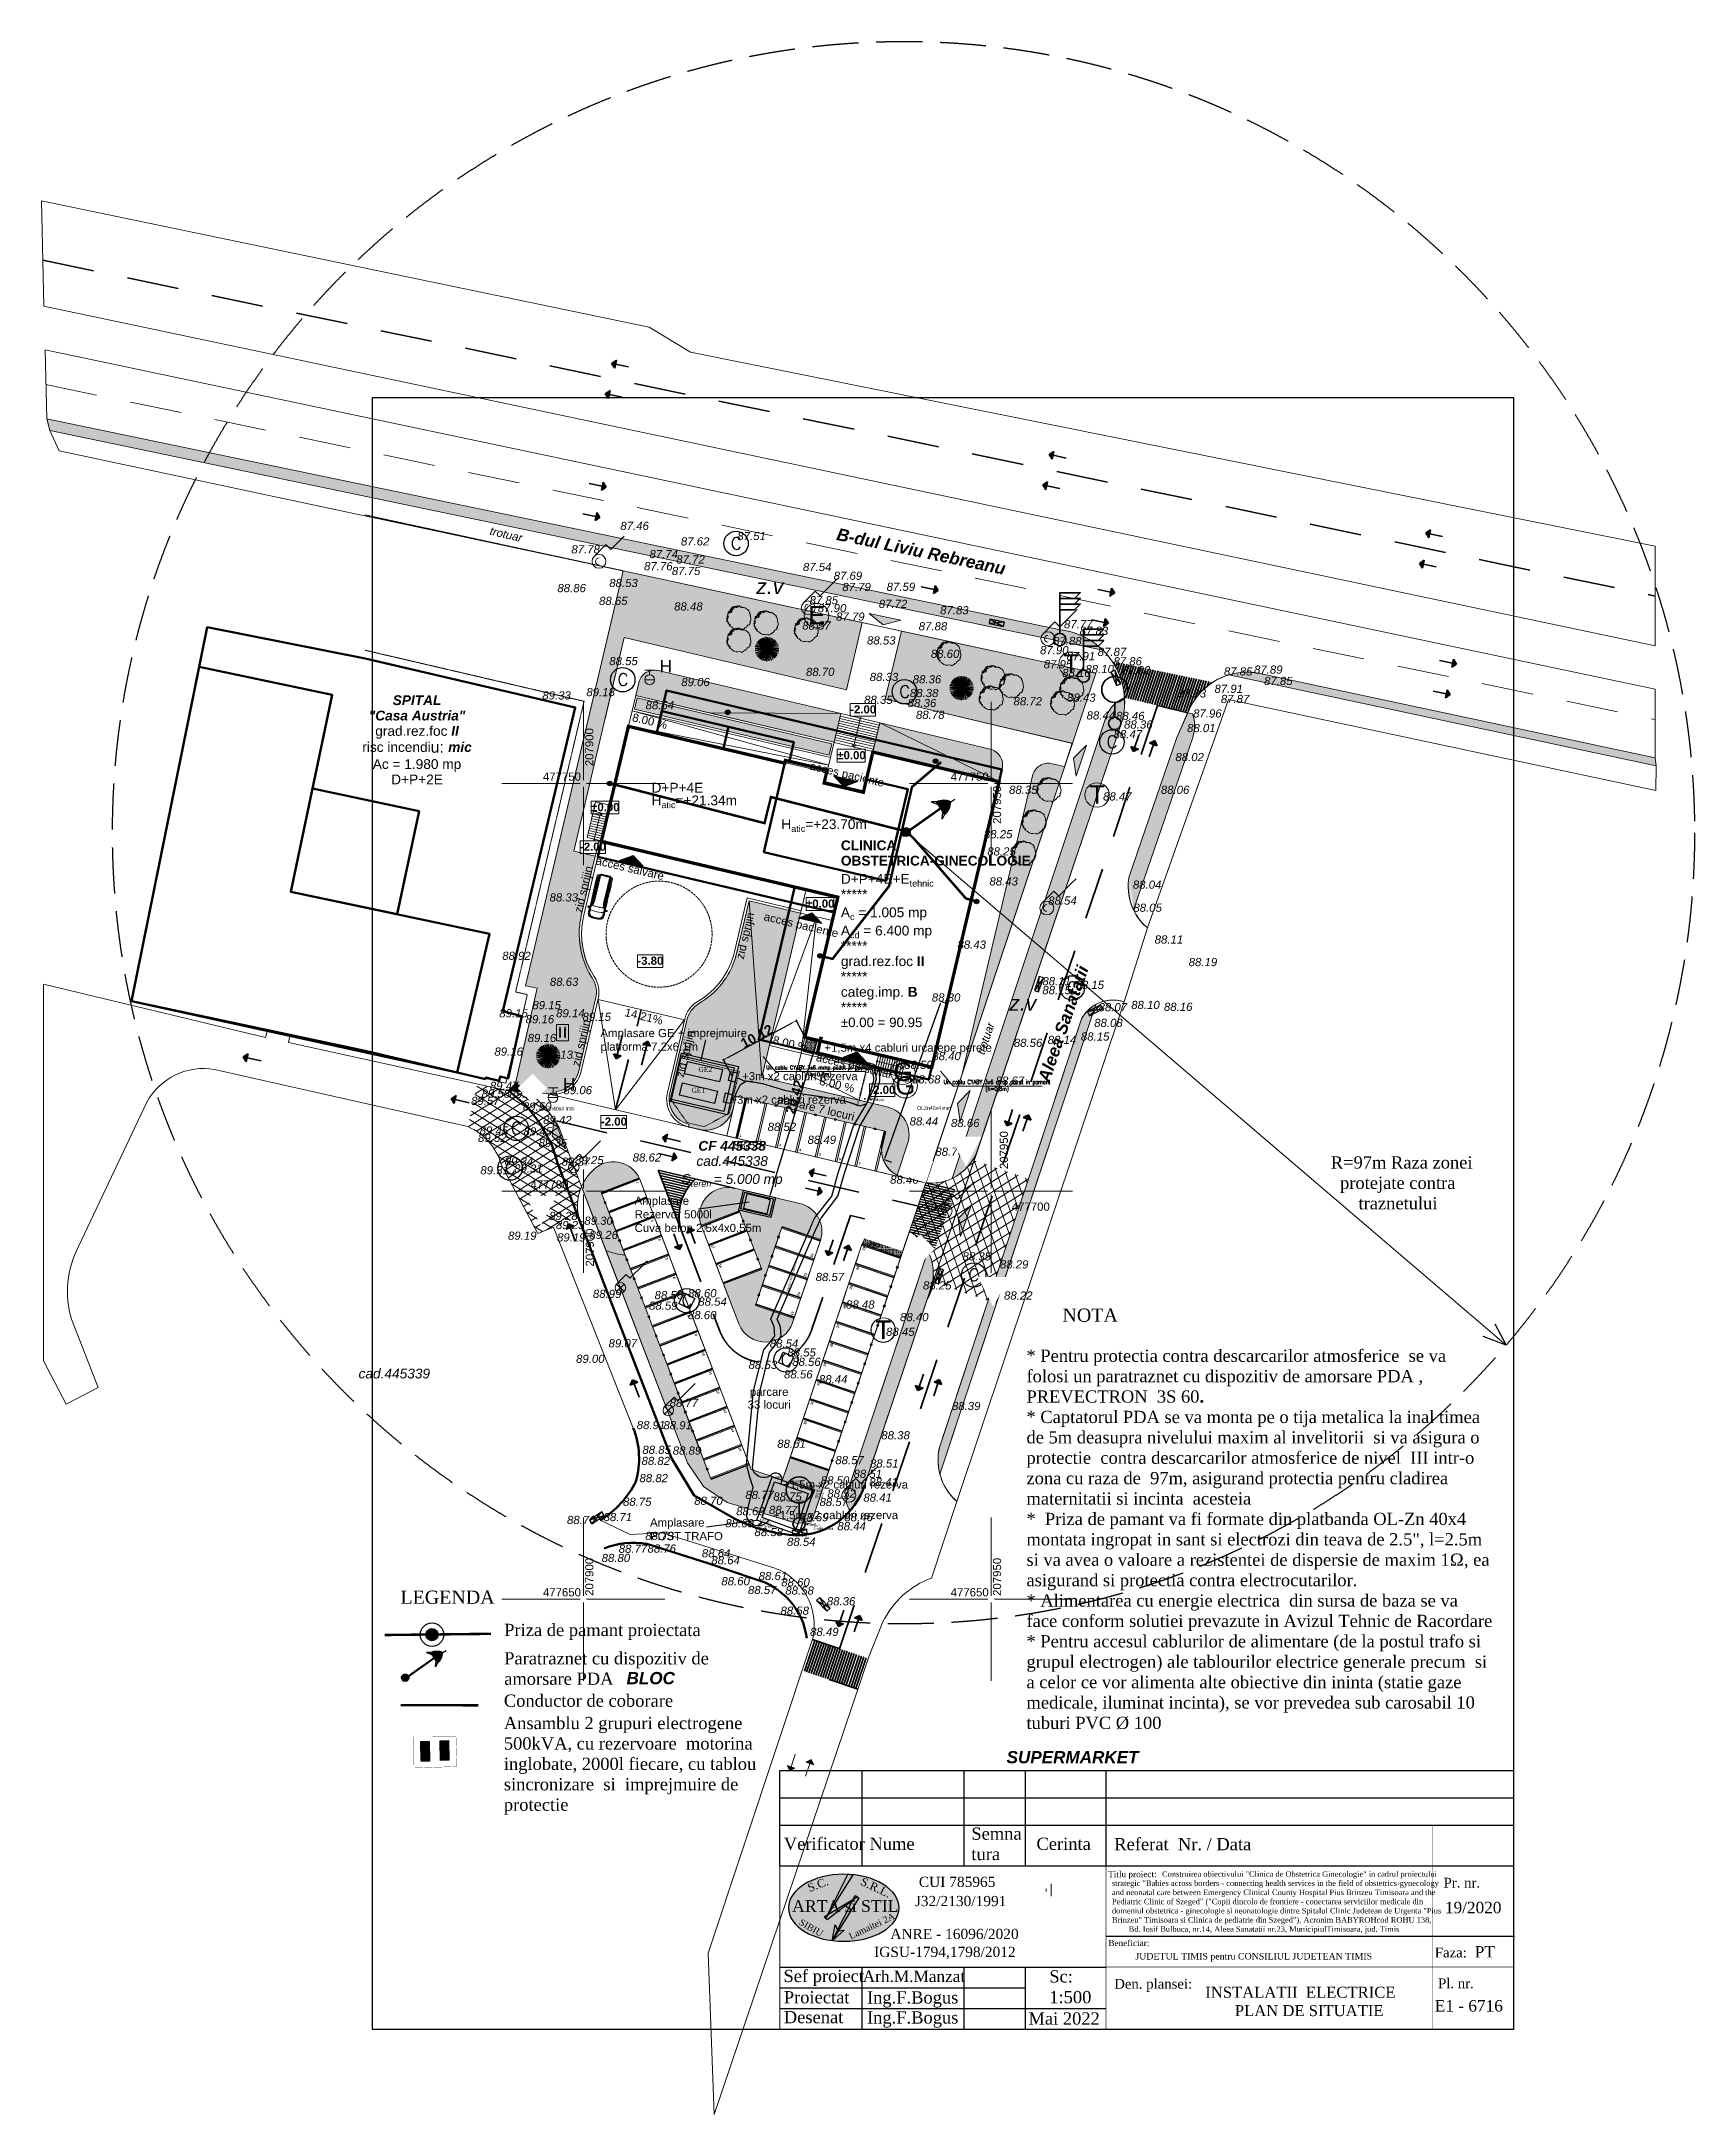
# Model space of a CAD drawing. Header units: millimetres. Extents: x 207782523 to 208144499, y 477594674 to 477848829.
# Drawn here: x 207782523 to 207985237, y 477594674 to 477848829 of the extents above; entities that cross this region are included whole.
import ezdxf
from ezdxf.enums import TextEntityAlignment as Align
from ezdxf.xclip import XClip

# ---------------------------------------------------------------- set-up
doc = ezdxf.new("R2010")
doc.units = ezdxf.units.MM
doc.header["$MEASUREMENT"] = 0
doc.header["$XCLIPFRAME"] = 0
doc.set_wipeout_variables(frame=1)
for name, pattern in [('DOUBLE_DASHED', [5.468055, 2.645833, -1.058333, 0.705556, -1.058333]), ('HIDDEN', [270, 200, -70]), ('Hidden Line', [391.222223, 282.222223, -109]), ('Hosszú szaggatott', [10583.33, 6350, -4233.33]), ('LINPROP', [9, 4, -0.52, 0.6, -0.52, 0.6, -0.52, 0.6, -0.52, 0.6, -0.52]), ('Wipeout_Contour', [1000, 0, -1000])]:
    doc.linetypes.add(name, pattern=pattern)
doc.layers.get('0').update_dxf_attribs({"true_color": 0x787878})
for name, color, linetype in [('0_pct_coduri', 6, 'Continuous'), ('0_pct_simboluri', 7, 'Continuous'), ('circuite iluminat vitali', 1, 'Continuous'), ('circuite prize vitali', 1, 'Continuous'), ('ELECTRICAL', 7, 'Continuous'), ('ELECTRICE', 1, 'Continuous'), ('Gaz-deviere', 7, 'Continuous'), ('Limita constructii', 7, 'FENCELINE1'), ('stalpi noi fundati', 7, 'Continuous'), ('Texte', 7, 'Continuous'), ('Z _ layout _ CARTUS', 7, 'Continuous')]:
    doc.layers.add(name, color=color, linetype=linetype)
for name, color, linetype, lineweight, true_color in [('0_Pen_No__1', 7, 'Continuous', 13, 0x787878), ('0_Pen_No__21', 7, 'Continuous', 20, 0x787878), ('cedeaza-trecerea-600x600_4_0_Pen_No__1', 7, 'Continuous', 13, 0x787878), ('cedeaza-trecerea-600x600_5_0_Pen_No__1', 7, 'Continuous', 13, 0x787878), ('cedeaza-trecerea-600x600_6_0_Pen_No__1', 7, 'Continuous', 13, 0x787878), ('drum cu prioritate 2_10_0_Pen_No__1', 7, 'Continuous', 13, 0x787878), ('drum cu prioritate 2_7_0_Pen_No__1', 7, 'Continuous', 13, 0x787878), ('drum cu prioritate 2_9_0_Pen_No__1', 7, 'Continuous', 13, 0x787878), ('interzis virajul la stanga_8_0_Pen_No__1', 7, 'Continuous', 13, 0x787878), ('New_sit - accese_Pen_No__1', 7, 'Continuous', 13, 0x787878), ('New_sit - accese_Pen_No__20', 7, 'Continuous', 0, 0x787878), ('New_sit - accese_Pen_No__21', 7, 'Continuous', 20, 0x787878), ('New_sit - accese_Pen_No__6', 7, 'Continuous', 13, 0x787878), ('New_sit - constructii propuse_Pen_No__1', 7, 'Continuous', 13, 0x787878), ('New_sit - constructii propuse_Pen_No__41', 7, 'Continuous', 50, 0x787878), ('New_sit - constructii propuse_Pen_No__61', 7, 'Continuous', 20, 0x787878), ('New_sit - constructii propuse_Pen_No__82', 7, 'Continuous', 20, 0x787878), ('New_sit - drum_Pen_No__1', 7, 'Continuous', 13, 0x787878), ('New_sit - drum_Pen_No__121', 7, 'Continuous', 35, 0x787878), ('New_sit - drum_Pen_No__19', 7, 'Continuous', 0, 0x787878), ('New_sit - drum_Pen_No__21', 7, 'Continuous', 20, 0x787878), ('New_sit - drum_Pen_No__81', 7, 'Continuous', 20, 0x787878), ('New_sit - parcare_Pen_No__1', 7, 'Continuous', 13, 0x787878), ('New_sit - parcare_Pen_No__62', 7, 'Continuous', 20, 0x787878), ('New_sit - vegetatie_Pen_No__1', 7, 'Continuous', 13, 0x787878), ('New_sit - vegetatie_Pen_No__104', 7, 'Continuous', 13, 0x787878), ('New_sit - vegetatie_Pen_No__3', 7, 'Continuous', 18, 0x787878), ('New_sit - vegetatie_Pen_No__41', 7, 'Continuous', 50, 0x787878), ('New_sit - vegetatie_Pen_No__77', 7, 'Continuous', 20, 0x787878), ('Object_Pen_No__90', 7, 'Continuous', 20, 0xff4a04), ('sit - accese_Pen_No__1', 7, 'Continuous', 13, 0x787878), ('sit - adnotatii_Pen_No__1', 7, 'Continuous', 13, 0x787878), ('sit - adnotatii_Pen_No__19', 7, 'Continuous', 0, 0x787878), ('sit - adnotatii_Pen_No__7', 7, 'Continuous', 100, 0x787878), ('sit - adnotatii_Pen_No__92', 7, 'Continuous', 13, 0x787878), ('sit - canalizare_Pen_No__150', 7, 'Continuous', 25, 0x787878), ('sit - caroiaj_Pen_No__1', 7, 'Continuous', 13, 0x787878), ('sit - constructii existente_Pen_No__1', 7, 'Continuous', 13, 0x787878), ('sit - cota teren_Pen_No__101', 7, 'Continuous', 13, 0x787878), ('sit - desen 2D_Pen_No__30', 7, 'Continuous', 35, 0x787878), ('sit - drum_Pen_No__121', 7, 'Continuous', 35, 0x787878), ('sit - drum_Pen_No__41', 7, 'Continuous', 50, 0x787878), ('sit - electrice_Pen_No__4', 7, 'Continuous', 20, 0x787878), ('sit - electrice_Pen_No__6', 7, 'Continuous', 13, 0x787878), ('sit - gaze_nat_Pen_No__2', 7, 'Continuous', 13, 0x787878), ('sit - hidrant_Pen_No__5', 7, 'Continuous', 13, 0x787878), ('sit - limita de proprietate_Pen_No__1', 7, 'Continuous', 13, 0x787878), ('sit - limita de proprietate_Pen_No__20', 7, 'Continuous', 0, 0x787878), ('sit - semafor_Pen_No__30', 7, 'Continuous', 35, 0x787878), ('sit - telefonie _Pen_No__20', 7, 'Continuous', 0, 0x787878), ('sit - vegetatie_Pen_No__1', 7, 'Continuous', 13, 0x787878), ('sit - vegetatie_Pen_No__104', 7, 'Continuous', 13, 0x787878), ('sit - vegetatie_Pen_No__2', 7, 'Continuous', 13, 0x787878), ('Slab_Pen_No__111', 7, 'Continuous', 5, 0x9e9e9e), ('trecere de pietoni_11_0_Pen_No__1', 7, 'Continuous', 13, 0x787878), ('trecere de pietoni_12_0_Pen_No__1', 7, 'Continuous', 13, 0x787878)]:
    doc.layers.add(name, color=color, linetype=linetype, lineweight=lineweight, true_color=true_color)
for name, color, linetype, lineweight in [('C__txt_005', 7, 'Continuous', 5), ('Circuite', 7, 'Continuous', 25), ('E__PAM_txt_025', 84, 'Continuous', 5), ('New_sit - parcare_Pen_No__41', 7, 'Continuous', 25), ('pereti exteriori', 7, 'Continuous', 18)]:
    doc.layers.add(name, color=color, linetype=linetype, lineweight=lineweight)
for name, color, linetype, true_color in [('cedeaza-trecerea-600x600_4_sit - accese', 7, 'Continuous', 0x787878), ('cedeaza-trecerea-600x600_5_sit - accese', 7, 'Continuous', 0x787878), ('cedeaza-trecerea-600x600_6_sit - accese', 7, 'Continuous', 0x787878), ('drum cu prioritate 2_10_sit - accese', 7, 'Continuous', 0x787878), ('drum cu prioritate 2_7_sit - accese', 7, 'Continuous', 0x787878), ('drum cu prioritate 2_9_sit - accese', 7, 'Continuous', 0x787878), ('New_sit - accese', 7, 'Continuous', 0x787878), ('New_sit - drum', 7, 'Continuous', 0x787878), ('New_sit - parcare', 7, 'Continuous', 0x787878), ('sit - accese', 7, 'Continuous', 0x787878), ('sit - vegetatie', 7, 'Continuous', 0x787878), ('trecere de pietoni_11_sit - accese', 7, 'Continuous', 0x787878), ('trecere de pietoni_12_sit - accese', 7, 'Continuous', 0x787878)]:
    doc.layers.add(name, color=color, linetype=linetype, true_color=true_color)
doc.styles.add('ARIAL_NARROW', font='ARIALN.TTF')
doc.styles.add('GENERATED_STYLE_1', font='arial.ttf')
doc.styles.add('GENERATED_STYLE_2', font='arialbd.ttf')
doc.styles.add('GENERATED_STYLE_3', font='arialbi.ttf')
doc.styles.add('GENERATED_STYLE_4', font='ariali.ttf')
doc.styles.add('IEL04b_Plan de situatie$0$Standard', font='romans.shx', dxfattribs={"width": 0.75})
doc.linetypes.add('cercuri pline mici', pattern='A,0,[1,PLAN DE SITUATIE - TMISOARA1.Shx,S=1.587302,R=0,X=0,Y=0],-300,0', length=300)
doc.linetypes.add('FENCELINE1', pattern='A,3.81,-2.54,[133,ltypeshp.shx,S=2.54,R=0,X=-2.54,Y=0],-2.54,27.94', length=36.83)
doc.dimstyles.new('GENERATED_STYLE__3', dxfattribs={"dimtxt": 1200, "dimasz": 570, "dimexe": 0.18, "dimexo": 0.0625, "dimgap": 0.09, "dimtad": 1, "dimlfac": 0.001, "dimzin": 0, "dimdsep": 46, "dimtxsty": 'GENERATED_STYLE_2', "dimblk": 'ARROWHEAD_11', "dimblk1": 'ARROWHEAD_11', "dimblk2": 'ARROWHEAD_11', "dimcen": 0.09, "dimclrd": 5, "dimclre": 5, "dimclrt": 5, "dimazin": 0, "dimtfac": 1, "dimtdec": 4, "dimtmove": 0, "dimatfit": 3, "dimfxl": 1, "dimtolj": 1, "dimtzin": 0, "dimarcsym": 0})
doc.dimstyles.get("Standard").update_dxf_attribs({"dimtxt": 0.18, "dimasz": 0.18, "dimexe": 0.18, "dimexo": 0.0625, "dimgap": 0.09, "dimtad": 0, "dimtih": 1, "dimtoh": 1, "dimdec": 4, "dimzin": 0, "dimdsep": 46, "dimtxsty": 'Standard', "dimcen": 0.09, "dimadec": 0, "dimazin": 0, "dimtfac": 1, "dimtdec": 4, "dimtofl": 0, "dimtmove": 0, "dimatfit": 3, "dimfxl": 1, "dimtolj": 1, "dimtzin": 0, "dimarcsym": 0})
picture_1 = doc.add_image_def('image1.png', size_in_pixel=(600, 600))
picture_2 = doc.add_image_def('image2.jpg', size_in_pixel=(229, 384))
picture_3 = doc.add_image_def('image3.jpg', size_in_pixel=(1000, 1000))
picture_4 = doc.add_image_def('image4.jpg', size_in_pixel=(512, 384))
pattern_1 = [(90, (207891220.2, 477723905.04), (-300, 0), [43.30127, -129.9038]), (90, (207891370.2, 477723991.64), (-300, 0), [43.30127, -129.9038]), (30, (207891220.2, 477723905.04), (-150, 259.8076), [43.30127, -129.9038]), (30, (207891220.2, 477724078.24), (-150, 259.8076), [43.30127, -129.9038]), (150, (207891220.2, 477723905.04), (150, 259.8076), [43.30127, -129.9038]), (150, (207891220.2, 477724078.24), (150, 259.8076), [43.30127, -129.9038])]

# ---------------------------------------------------------------- blocks, each defined once
blk = doc.blocks.new('A$C49B911EA')
at = {"layer": 'Circuite'}
h = blk.add_hatch(color=1, dxfattribs=at)
edge = h.paths.add_edge_path()
edge.add_ellipse((1.55, 1.55), major_axis=(1.1, 1.1), ratio=1, start_angle=315, end_angle=495)
edge.add_ellipse((1.55, 1.55), major_axis=(1.1, 1.1), ratio=1, start_angle=135, end_angle=315)
at = {"layer": 'ELECTRICE', "linetype": 'Continuous', "lineweight": 0}
h = blk.add_hatch(color=256, dxfattribs=at)
edge = h.paths.add_edge_path()
edge.add_ellipse((13.32, 9.5), major_axis=(4.55, 4.55), ratio=1, start_angle=36.13093, end_angle=83.21267)
edge.add_line((9.34, 14.56), (13.27, 10.83))
edge.add_ellipse((8.02, 14.54), major_axis=(-4.55, 4.55), ratio=1, start_angle=189.78733, end_angle=236.86907)
h = blk.add_hatch(color=256, dxfattribs=at)
edge = h.paths.add_edge_path()
edge.add_ellipse((13.32, 9.5), major_axis=(4.55, 4.55), ratio=1, start_angle=36.13093, end_angle=83.21267)
edge.add_line((9.34, 14.56), (13.27, 10.83))
edge.add_ellipse((8.02, 14.54), major_axis=(-4.55, 4.55), ratio=1, start_angle=189.78733, end_angle=236.86907)
h = blk.add_hatch(color=256, dxfattribs=at)
edge = h.paths.add_edge_path()
edge.add_ellipse((13.32, 9.5), major_axis=(4.55, 4.55), ratio=1, start_angle=36.13093, end_angle=83.21267)
edge.add_line((9.34, 14.56), (13.27, 10.83))
edge.add_ellipse((8.02, 14.54), major_axis=(-4.55, 4.55), ratio=1, start_angle=189.78733, end_angle=236.86907)
h = blk.add_hatch(color=256, dxfattribs=at)
edge = h.paths.add_edge_path()
edge.add_ellipse((13.32, 9.5), major_axis=(4.55, 4.55), ratio=1, start_angle=36.13093, end_angle=83.21267)
edge.add_line((9.34, 14.56), (13.27, 10.83))
edge.add_ellipse((8.02, 14.54), major_axis=(-4.55, 4.55), ratio=1, start_angle=189.78733, end_angle=236.86907)
at = {"layer": 'Circuite'}
blk.add_ellipse((1.55, 1.55), major_axis=(1.1, 1.1), ratio=1, start_param=5.497787, end_param=11.780972, dxfattribs=at)
at = {"layer": 'ELECTRICE', "linetype": 'Continuous'}
for p, q in [((14.31, 15.86), (15.46, 17.07)), ((14.31, 15.86), (15.46, 17.07)), ((14.31, 15.86), (15.46, 17.07)), ((14.31, 15.86), (15.46, 17.07)), ((9.34, 14.56), (7.63, 14.13)), ((9.34, 14.56), (7.63, 14.13)), ((9.34, 14.56), (7.63, 14.13)), ((9.34, 14.56), (7.63, 14.13)), ((7.63, 14.13), (10.1, 13.84)), ((7.63, 14.13), (10.1, 13.84)), ((7.63, 14.13), (10.1, 13.84)), ((7.63, 14.13), (10.1, 13.84)), ((9.34, 14.56), (13.27, 10.83)), ((9.34, 14.56), (13.27, 10.83)), ((9.34, 14.56), (13.27, 10.83)), ((9.34, 14.56), (13.27, 10.83)), ((11.78, 13.04), (11.78, 13.04)), ((11.78, 13.04), (11.78, 13.04)), ((11.78, 13.03), (11.78, 13.03)), ((12.91, 9.2), (12.49, 11.65)), ((12.91, 9.2), (12.49, 11.65)), ((12.91, 9.2), (12.49, 11.65)), ((12.91, 9.2), (12.49, 11.65)), ((13.25, 10.93), (12.91, 9.2)), ((13.25, 10.93), (12.91, 9.2)), ((13.25, 10.93), (12.91, 9.2)), ((13.25, 10.93), (12.91, 9.2))]:
    blk.add_line(p, q, dxfattribs=at)
at = {"layer": 'ELECTRICE', "lineweight": 0, "const_width": 0.8, "flags": 128}
blk.add_lwpolyline([(11.44, 12.77), (1.37, 0.99)], dxfattribs=at)
at = {"layer": 'ELECTRICE', "linetype": 'Continuous', "flags": 128}
blk.add_lwpolyline([(2.75, 2.34), (11.78, 13.04)], dxfattribs=at)
at = {"layer": 'ELECTRICE', "linetype": 'Continuous'}
for centre, start_param, end_param in [((13.32, 9.5), -0.940193, -0.118461), ((13.32, 9.5), -0.940193, -0.118461), ((13.32, 9.5), -0.940193, -0.118461), ((13.32, 9.5), -0.940193, -0.118461), ((8.02, 14.54), 3.312414, 4.134145), ((8.02, 14.54), 3.312414, 4.134145), ((8.02, 14.54), 3.312414, 4.134145), ((8.02, 14.54), 3.312414, 4.134145)]:
    blk.add_ellipse(centre, major_axis=(-4.55, 4.55), ratio=1, start_param=start_param, end_param=end_param, dxfattribs=at)
at = {"layer": 'pereti exteriori'}
for q in [(1, 0.08), (1, 0.08), (1.32, 0.12), (1.32, 0.12)]:
    blk.add_line((1.29, 0.01), q, dxfattribs=at)
at = {"layer": 'stalpi noi fundati', "linetype": 'Continuous', "lineweight": 25}
for p, q in [((1.29, 0.01), (1, 0.08)), ((1.29, 0.01), (1, 0.08)), ((1.36, 0.3), (1.29, 0.01)), ((1.36, 0.3), (1.29, 0.01))]:
    blk.add_line(p, q, dxfattribs=at)
at = {"layer": 'stalpi noi fundati'}
blk.add_lwpolyline([(1.29, 0.01), (1.43, 0.59), (0.85, 0.73), (0.71, 0.15)], close=True, dxfattribs=at)
blk = doc.blocks.new('A$C781C4F64')
blk.add_hatch(color=1).paths.add_polyline_path([(327, 683, 1), (1037, 683, 1)])
at = {"color": 36, "true_color": 0x7f3300}
for centre, radius in [((684, 684), 684), ((682, 683), 355)]:
    blk.add_circle(centre, radius, dxfattribs=at)
blk = doc.blocks.new('Parking Place 23[3]', base_point=(207914478, 477695738))
at = {"layer": 'New_sit - parcare_Pen_No__1', "color": 7, "linetype": 'Continuous', "lineweight": 13, "flags": 128}
for points in [[(207914442, 477695831), (207914514, 477695644), (207919182, 477697435), (207919111, 477697622)], [(207919465, 477696419), (207919537, 477696232), (207919723, 477696304), (207919652, 477696490)], [(207915338, 477693497), (207915409, 477693310), (207920078, 477695101), (207920006, 477695287)], [(207920360, 477694085), (207920432, 477693898), (207920619, 477693969), (207920547, 477694156)], [(207916233, 477691163), (207916305, 477690976), (207920973, 477692767), (207920901, 477692953)], [(207921256, 477691750), (207921327, 477691564), (207921514, 477691635), (207921442, 477691822)], [(207917128, 477688828), (207917200, 477688642), (207921868, 477690432), (207921797, 477690619)]]:
    blk.add_lwpolyline(points, close=True, dxfattribs=at)
at = {"layer": 'New_sit - parcare_Pen_No__1', "color": 7, "lineweight": 13, "style": 'GENERATED_STYLE_2'}
for tag, p in [('num_start_0', (207914995, 477695522)), ('num_start_1', (207915890, 477693190)), ('num_start_2', (207916785, 477690854))]:
    blk.add_attdef(tag, text='', height=300, rotation=290.98556, dxfattribs=at).set_placement(p, align=Align.MIDDLE_CENTER)
blk = doc.blocks.new('Parking Place 23[4]', base_point=(207906885, 477701573))
at = {"layer": 'New_sit - parcare_Pen_No__1', "color": 7, "linetype": 'Continuous', "lineweight": 13, "flags": 128}
for points in [[(207906849, 477701666), (207906920, 477701479), (207902252, 477699689), (207902181, 477699875)], [(207902722, 477698744), (207902793, 477698557), (207902606, 477698486), (207902535, 477698672)], [(207907744, 477699332), (207907816, 477699145), (207903147, 477697354), (207903076, 477697541)], [(207903617, 477696410), (207903689, 477696223), (207903502, 477696151), (207903430, 477696338)], [(207908640, 477696998), (207908711, 477696811), (207904043, 477695020), (207903971, 477695207)], [(207904512, 477694076), (207904584, 477693889), (207904397, 477693817), (207904325, 477694004)], [(207909535, 477694663), (207909606, 477694477), (207904938, 477692686), (207904867, 477692873)], [(207905408, 477691742), (207905479, 477691555), (207905292, 477691483), (207905221, 477691670)], [(207910430, 477692329), (207910502, 477692143), (207905833, 477690352), (207905762, 477690539)], [(207906303, 477689407), (207906375, 477689221), (207906188, 477689149), (207906116, 477689336)], [(207911326, 477689995), (207911397, 477689808), (207906729, 477688018), (207906657, 477688204)], [(207907198, 477687073), (207907270, 477686886), (207907083, 477686815), (207907011, 477687002)], [(207912221, 477687661), (207912292, 477687474), (207907624, 477685684), (207907553, 477685870)], [(207908094, 477684739), (207908165, 477684552), (207907978, 477684481), (207907907, 477684667)], [(207913116, 477685327), (207913188, 477685140), (207908519, 477683349), (207908448, 477683536)], [(207908989, 477682405), (207909061, 477682218), (207908874, 477682146), (207908802, 477682333)], [(207914012, 477682993), (207914083, 477682806), (207909415, 477681015), (207909343, 477681202)], [(207909884, 477680071), (207909956, 477679884), (207909769, 477679812), (207909697, 477679999)], [(207914907, 477680658), (207914978, 477680472), (207910310, 477678681), (207910239, 477678868)], [(207910780, 477677736), (207910851, 477677550), (207910664, 477677478), (207910593, 477677665)], [(207915802, 477678324), (207915874, 477678137), (207911205, 477676347), (207911134, 477676534)], [(207916698, 477675990), (207916769, 477675803), (207912101, 477674013), (207912029, 477674199)], [(207911675, 477675402), (207911746, 477675216), (207911560, 477675144), (207911488, 477675331)], [(207917593, 477673656), (207917664, 477673469), (207912996, 477671678), (207912925, 477671865)], [(207912570, 477673068), (207912642, 477672881), (207912455, 477672810), (207912383, 477672996)], [(207918488, 477671322), (207918560, 477671135), (207913891, 477669344), (207913820, 477669531)], [(207913466, 477670734), (207913537, 477670547), (207913350, 477670476), (207913279, 477670662)], [(207914361, 477668400), (207914432, 477668213), (207914246, 477668141), (207914174, 477668328)], [(207919384, 477668987), (207919455, 477668801), (207914787, 477667010), (207914715, 477667197)], [(207915256, 477666066), (207915328, 477665879), (207915141, 477665807), (207915069, 477665994)], [(207920279, 477666653), (207920350, 477666467), (207915682, 477664676), (207915610, 477664863)]]:
    blk.add_lwpolyline(points, close=True, dxfattribs=at)
at = {"layer": 'New_sit - parcare_Pen_No__1', "color": 7, "lineweight": 13, "style": 'GENERATED_STYLE_2'}
for tag, p in [('num_start_0', (207906654, 477701073)), ('num_start_1', (207907550, 477698739)), ('num_start_2', (207908445, 477696402)), ('num_start_3', (207909340, 477694070)), ('num_start_4', (207910236, 477691734)), ('num_start_5', (207911131, 477689400)), ('num_start_6', (207912026, 477687068)), ('num_start_7', (207912922, 477684731)), ('num_start_8', (207913817, 477682397)), ('num_start_9', (207914712, 477680063)), ('num_start_10', (207915608, 477677731)), ('num_start_11', (207916503, 477675397)), ('num_start_12', (207917398, 477673060)), ('num_start_13', (207918294, 477670729)), ('num_start_14', (207919189, 477668392))]:
    blk.add_attdef(tag, text='', height=300, rotation=290.98556, dxfattribs=at).set_placement(p, align=Align.MIDDLE_CENTER)
blk = doc.blocks.new('Parking Place 23[5]', base_point=(207925870, 477684511))
at = {"layer": 'New_sit - parcare_Pen_No__1', "color": 7, "linetype": 'Continuous', "lineweight": 13, "flags": 128}
for points in [[(207923995, 477694274), (207924059, 477694463), (207923869, 477694527), (207923805, 477694338)], [(207929037, 477693891), (207929101, 477694080), (207924364, 477695680), (207924300, 477695490)], [(207923195, 477691905), (207923259, 477692095), (207923069, 477692159), (207923005, 477691969)], [(207928237, 477691522), (207928301, 477691711), (207923564, 477693311), (207923500, 477693122)], [(207922395, 477689537), (207922459, 477689726), (207922270, 477689790), (207922206, 477689601)], [(207927438, 477689153), (207927501, 477689343), (207922764, 477690942), (207922700, 477690753)], [(207925838, 477684416), (207925902, 477684606), (207921165, 477686205), (207921101, 477686016)], [(207921595, 477687168), (207921659, 477687357), (207921470, 477687421), (207921406, 477687232)], [(207926638, 477686785), (207926702, 477686974), (207921964, 477688574), (207921900, 477688384)]]:
    blk.add_lwpolyline(points, close=True, dxfattribs=at)
at = {"layer": 'New_sit - parcare_Pen_No__1', "color": 7, "lineweight": 13, "style": 'GENERATED_STYLE_2'}
for tag, p in [('num_start_3', (207928018, 477692141)), ('num_start_2', (207927218, 477689772)), ('num_start_0', (207925619, 477685032)), ('num_start_1', (207926419, 477687401))]:
    blk.add_attdef(tag, text='', height=300, rotation=71.34224, dxfattribs=at).set_placement(p, align=Align.MIDDLE_CENTER)
blk = doc.blocks.new('Parking Place 23[6]', base_point=(207934169, 477693461))
at = {"layer": 'New_sit - parcare_Pen_No__1', "color": 7, "linetype": 'Continuous', "lineweight": 13, "flags": 128}
for points in [[(207933402, 477691187), (207933338, 477690998), (207938075, 477689398), (207938139, 477689588)], [(207934201, 477693556), (207934137, 477693366), (207938875, 477691767), (207938939, 477691956)], [(207932602, 477688819), (207932538, 477688629), (207937275, 477687030), (207937339, 477687219)], [(207938444, 477690804), (207938380, 477690615), (207938570, 477690551), (207938633, 477690740)], [(207931802, 477686450), (207931738, 477686261), (207936475, 477684661), (207936539, 477684850)], [(207936844, 477686067), (207936780, 477685877), (207936970, 477685813), (207937034, 477686003)], [(207937644, 477688435), (207937580, 477688246), (207937770, 477688182), (207937834, 477688371)], [(207931002, 477684081), (207930938, 477683892), (207935676, 477682292), (207935739, 477682482)], [(207936045, 477683698), (207935981, 477683509), (207936170, 477683445), (207936234, 477683634)], [(207930202, 477681713), (207930139, 477681523), (207934876, 477679924), (207934940, 477680113)], [(207935245, 477681330), (207935181, 477681140), (207935370, 477681076), (207935434, 477681266)], [(207929403, 477679344), (207929339, 477679155), (207934076, 477677555), (207934140, 477677745)], [(207934445, 477678961), (207934381, 477678771), (207934571, 477678707), (207934635, 477678897)], [(207928603, 477676976), (207928539, 477676786), (207933276, 477675187), (207933340, 477675376)], [(207933645, 477676592), (207933581, 477676403), (207933771, 477676339), (207933835, 477676528)], [(207927803, 477674607), (207927739, 477674417), (207932476, 477672818), (207932540, 477673007)], [(207932845, 477674224), (207932782, 477674034), (207932971, 477673970), (207933035, 477674160)], [(207927003, 477672238), (207926939, 477672049), (207931677, 477670449), (207931741, 477670639)], [(207932046, 477671855), (207931982, 477671666), (207932171, 477671602), (207932235, 477671791)], [(207926204, 477669870), (207926140, 477669680), (207930877, 477668081), (207930941, 477668270)], [(207931246, 477669486), (207931182, 477669297), (207931371, 477669233), (207931435, 477669422)], [(207925404, 477667501), (207925340, 477667312), (207930077, 477665712), (207930141, 477665902)], [(207930446, 477667118), (207930382, 477666928), (207930572, 477666864), (207930636, 477667054)]]:
    blk.add_lwpolyline(points, close=True, dxfattribs=at)
at = {"layer": 'New_sit - parcare_Pen_No__1', "color": 7, "lineweight": 13, "style": 'GENERATED_STYLE_2'}
for tag, p in [('num_start_0', (207934420, 477692969)), ('num_start_1', (207933621, 477690603)), ('num_start_2', (207932821, 477688232)), ('num_start_3', (207932021, 477685863)), ('num_start_4', (207931221, 477683497)), ('num_start_5', (207930422, 477681126)), ('num_start_6', (207929622, 477678757)), ('num_start_7', (207928822, 477676389)), ('num_start_8', (207928022, 477674020)), ('num_start_9', (207927222, 477671651)), ('num_start_10', (207926423, 477669283))]:
    blk.add_attdef(tag, text='', height=300, rotation=71.34224, dxfattribs=at).set_placement(p, align=Align.MIDDLE_CENTER)
blk = doc.blocks.new('Parking Place 23[7]', base_point=(207918807, 477706501))
at = {"layer": 'New_sit - parcare_Pen_No__1', "color": 7, "linetype": 'Continuous', "lineweight": 13, "flags": 128}
for points in [[(207918710, 477706524), (207918904, 477706478), (207920051, 477711345), (207919856, 477711391)], [(207921050, 477711007), (207921244, 477710961), (207921290, 477711156), (207921096, 477711202)], [(207921143, 477705951), (207921338, 477705905), (207922484, 477710772), (207922289, 477710818)], [(207923483, 477710434), (207923678, 477710388), (207923724, 477710583), (207923529, 477710628)], [(207923576, 477705378), (207923771, 477705332), (207924918, 477710199), (207924723, 477710244)], [(207925917, 477709861), (207926111, 477709815), (207926157, 477710009), (207925962, 477710055)], [(207926010, 477704804), (207926205, 477704759), (207927351, 477709625), (207927156, 477709671)], [(207928350, 477709287), (207928545, 477709242), (207928591, 477709436), (207928396, 477709482)], [(207928443, 477704231), (207928638, 477704185), (207929784, 477709052), (207929590, 477709098)], [(207930783, 477708714), (207930978, 477708668), (207931024, 477708863), (207930829, 477708909)], [(207930877, 477703658), (207931071, 477703612), (207932218, 477708479), (207932023, 477708525)], [(207933217, 477708141), (207933412, 477708095), (207933457, 477708290), (207933263, 477708336)], [(207933310, 477703085), (207933505, 477703039), (207934651, 477707906), (207934456, 477707952)], [(207935650, 477707568), (207935845, 477707522), (207935891, 477707717), (207935696, 477707762)], [(207935744, 477702512), (207935938, 477702466), (207937085, 477707333), (207936890, 477707379)]]:
    blk.add_lwpolyline(points, close=True, dxfattribs=at)
at = {"layer": 'New_sit - parcare_Pen_No__1', "color": 7, "lineweight": 13, "style": 'GENERATED_STYLE_2'}
for tag, p in [('num_start_0', (207919288, 477706816)), ('num_start_1', (207921721, 477706243)), ('num_start_2', (207924155, 477705667)), ('num_start_3', (207926588, 477705096)), ('num_start_4', (207929022, 477704521)), ('num_start_5', (207931455, 477703948)), ('num_start_6', (207933888, 477703377))]:
    blk.add_attdef(tag, text='', height=300, rotation=346.74568, dxfattribs=at).set_placement(p, align=Align.MIDDLE_CENTER)
blk = doc.blocks.new('Entrance Symbol 23[8]', base_point=(207907323, 477739851))
at = {"layer": 'New_sit - accese', "linetype": 'Continuous', "lineweight": 0, "true_color": 0x000000}
blk.add_hatch(color=18, dxfattribs=at).paths.add_polyline_path([(207907323, 477739851), (207906092, 477741168), (207904403, 477740539)])
at = {"layer": 'New_sit - accese_Pen_No__1', "color": 7, "linetype": 'Continuous', "lineweight": 13}
for p, q in [((207904403, 477740539), (207906092, 477741168)), ((207907323, 477739851), (207904403, 477740539)), ((207907323, 477739851), (207906092, 477741168))]:
    blk.add_line(p, q, dxfattribs=at)
at = {"layer": 'New_sit - accese_Pen_No__1', "color": 7, "lineweight": 13, "style": 'GENERATED_STYLE_1'}
blk.add_attdef('txt', text='', height=1000, rotation=346.74568, dxfattribs=at).set_placement((207905714, 477739610), align=Align.MIDDLE_CENTER)
blk = doc.blocks.new('Entrance Symbol 23[9]', base_point=(207929262, 477732814))
at = {"layer": 'New_sit - accese', "linetype": 'Continuous', "lineweight": 0, "true_color": 0x000000}
blk.add_hatch(color=18, dxfattribs=at).paths.add_polyline_path([(207929262, 477732814), (207928031, 477734131), (207926341, 477733502)])
at = {"layer": 'New_sit - accese_Pen_No__1', "color": 7, "linetype": 'Continuous', "lineweight": 13}
for p, q in [((207926341, 477733502), (207928031, 477734131)), ((207929262, 477732814), (207926341, 477733502)), ((207929262, 477732814), (207928031, 477734131))]:
    blk.add_line(p, q, dxfattribs=at)
at = {"layer": 'New_sit - accese_Pen_No__1', "color": 7, "lineweight": 13, "style": 'GENERATED_STYLE_1'}
blk.add_attdef('txt', text='', height=1000, rotation=346.74568, dxfattribs=at).set_placement((207926713, 477732666), align=Align.MIDDLE_CENTER)
blk = doc.blocks.new('Entrance Symbol 23[10]', base_point=(207934762, 477715774))
at = {"layer": 'New_sit - accese', "linetype": 'Continuous', "lineweight": 0, "true_color": 0x000000}
blk.add_hatch(color=18, dxfattribs=at).paths.add_polyline_path([(207934762, 477715774), (207933531, 477717091), (207931842, 477716461)])
at = {"layer": 'New_sit - accese_Pen_No__1', "color": 7, "linetype": 'Continuous', "lineweight": 13}
for p, q in [((207931842, 477716461), (207933531, 477717091)), ((207934762, 477715774), (207933531, 477717091)), ((207934762, 477715774), (207931842, 477716461))]:
    blk.add_line(p, q, dxfattribs=at)
at = {"layer": 'New_sit - accese_Pen_No__1', "color": 7, "lineweight": 13, "style": 'GENERATED_STYLE_1'}
blk.add_attdef('txt', text='', height=1000, rotation=346.74568, dxfattribs=at).set_placement((207933152, 477715405), align=Align.MIDDLE_CENTER)
blk = doc.blocks.new('Entrance Symbol 23[11]', base_point=(207933650, 477750233))
at = {"layer": 'New_sit - accese', "linetype": 'Continuous', "lineweight": 0, "true_color": 0x000000}
blk.add_hatch(color=18, dxfattribs=at).paths.add_polyline_path([(207933650, 477750233), (207930730, 477750921), (207931961, 477749604)])
at = {"layer": 'New_sit - accese_Pen_No__1', "color": 7, "linetype": 'Continuous', "lineweight": 13}
for p, q in [((207933650, 477750233), (207930730, 477750921)), ((207930730, 477750921), (207931961, 477749604)), ((207933650, 477750233), (207931961, 477749604))]:
    blk.add_line(p, q, dxfattribs=at)
at = {"layer": 'New_sit - accese_Pen_No__1', "color": 7, "lineweight": 13, "style": 'GENERATED_STYLE_1'}
blk.add_attdef('txt', text='', height=1000, rotation=346.74568, dxfattribs=at).set_placement((207932339, 477751132), align=Align.MIDDLE_CENTER)
blk = doc.blocks.new('Entrance Symbol 23[12]', base_point=(207938951, 477770008))
at = {"layer": 'New_sit - accese_Pen_No__20', "linetype": 'Continuous', "lineweight": 0}
blk.add_hatch(color=1, dxfattribs=at).paths.add_polyline_path([(207938951, 477770008), (207935042, 477770854), (207936785, 477769454)])
at = {"layer": 'New_sit - accese_Pen_No__1', "color": 7, "linetype": 'Continuous', "lineweight": 13}
for p, q in [((207938951, 477770008), (207935042, 477770854)), ((207935042, 477770854), (207936785, 477769454)), ((207938951, 477770008), (207936785, 477769454))]:
    blk.add_line(p, q, dxfattribs=at)
blk = doc.blocks.new('Entrance Symbol 23[13]', base_point=(207947543, 477698254))
at = {"layer": 'New_sit - accese_Pen_No__6', "linetype": 'Continuous', "lineweight": 13}
blk.add_hatch(color=5, dxfattribs=at).paths.add_polyline_path([(207947543, 477698254), (207945956, 477696679), (207946265, 477694464)])
at = {"layer": 'New_sit - accese_Pen_No__1', "color": 7, "linetype": 'Continuous', "lineweight": 13}
for p, q in [((207947543, 477698254), (207945956, 477696679)), ((207946265, 477694464), (207945956, 477696679)), ((207947543, 477698254), (207946265, 477694464))]:
    blk.add_line(p, q, dxfattribs=at)
blk = doc.blocks.new('Entrance Symbol 23[14]', base_point=(207896411, 477708963))
at = {"layer": 'New_sit - accese_Pen_No__6', "linetype": 'Continuous', "lineweight": 13}
blk.add_hatch(color=5, dxfattribs=at).paths.add_polyline_path([(207896411, 477708963), (207896171, 477706740), (207897806, 477705214)])
at = {"layer": 'New_sit - accese_Pen_No__1', "color": 7, "linetype": 'Continuous', "lineweight": 13}
for p, q in [((207896411, 477708963), (207896171, 477706740)), ((207896411, 477708963), (207897806, 477705214)), ((207897806, 477705214), (207896171, 477706740))]:
    blk.add_line(p, q, dxfattribs=at)
blk = doc.blocks.new('Entrance Symbol 23[15]', base_point=(207946190, 477708564))
at = {"layer": 'New_sit - accese_Pen_No__20', "linetype": 'Continuous', "lineweight": 0}
blk.add_hatch(color=1, dxfattribs=at).paths.add_polyline_path([(207946190, 477708564), (207947455, 477712359), (207945874, 477710778)])
at = {"layer": 'New_sit - accese_Pen_No__1', "color": 7, "linetype": 'Continuous', "lineweight": 13}
for p, q in [((207947455, 477712359), (207945874, 477710778)), ((207946190, 477708564), (207947455, 477712359)), ((207946190, 477708564), (207945874, 477710778))]:
    blk.add_line(p, q, dxfattribs=at)
blk = doc.blocks.new('Van 02 23[16]', base_point=(207901678, 477734403))
at = {"layer": 'New_sit - accese_Pen_No__1', "color": 7, "linetype": 'Continuous', "lineweight": 13}
for p, q in [((207901991, 477738654), (207901259, 477735566)), ((207901264, 477736849), (207901300, 477737000)), ((207901286, 477736845), (207901321, 477736996)), ((207901300, 477737000), (207901310, 477737044)), ((207901310, 477737044), (207901328, 477737120)), ((207901319, 477737222), (207901395, 477737552)), ((207901321, 477737171), (207901319, 477737222)), ((207901325, 477737123), (207901321, 477737171)), ((207901321, 477736996), (207901328, 477736994)), ((207901328, 477737120), (207901325, 477737123)), ((207901527, 477737966), (207901328, 477737120)), ((207901328, 477736994), (207901343, 477736991)), ((207901332, 477737040), (207901371, 477737205)), ((207901338, 477737039), (207901332, 477737040)), ((207901354, 477737035), (207901338, 477737039)), ((207901343, 477736991), (207901359, 477736987)), ((207901369, 477737032), (207901354, 477737035)), ((207901359, 477736987), (207901374, 477736983)), ((207901360, 477735542), (207902091, 477738631)), ((207901384, 477737028), (207901369, 477737032)), ((207901371, 477737205), (207901393, 477737301)), ((207901374, 477736983), (207901389, 477736980)), ((207901400, 477737025), (207901384, 477737028)), ((207901389, 477736980), (207901405, 477736976)), ((207901393, 477737301), (207901450, 477737542)), ((207901395, 477737552), (207901474, 477737882)), ((207901431, 477736971), (207901396, 477736820)), ((207901415, 477737021), (207901400, 477737025)), ((207901405, 477736976), (207901431, 477736970)), ((207901442, 477737016), (207901415, 477737021)), ((207901480, 477737180), (207901442, 477737015)), ((207901450, 477737542), (207901563, 477738021)), ((207901486, 477736945), (207901455, 477736811)), ((207901467, 477736967), (207901487, 477736962)), ((207901474, 477737882), (207901501, 477737931)), ((207901496, 477737002), (207901476, 477737005)), ((207901479, 477736807), (207901514, 477736955)), ((207901503, 477737278), (207901480, 477737180)), ((207901487, 477736962), (207901486, 477736945)), ((207901503, 477737017), (207901496, 477737002)), ((207901501, 477737931), (207901526, 477737965)), ((207901560, 477737521), (207901503, 477737278)), ((207901539, 477737167), (207901503, 477737017)), ((207901514, 477736955), (207901524, 477736998)), ((207901524, 477736998), (207901563, 477737162)), ((207901526, 477737965), (207901527, 477737966)), ((207901527, 477737966), (207901541, 477738024)), ((207901562, 477737264), (207901539, 477737167)), ((207901541, 477738024), (207901629, 477738397)), ((207901560, 477737521), (207901672, 477737996)), ((207901618, 477737505), (207901562, 477737264)), ((207901563, 477738021), (207901651, 477738394)), ((207901563, 477737162), (207901585, 477737258)), ((207901585, 477737258), (207901642, 477737499)), ((207901730, 477737979), (207901618, 477737505)), ((207901629, 477738397), (207901666, 477738554)), ((207901642, 477737499), (207901754, 477737973)), ((207901651, 477738394), (207901687, 477738550)), ((207901666, 477738554), (207901686, 477738640)), ((207901759, 477738367), (207901672, 477737996)), ((207901686, 477738640), (207901692, 477738664)), ((207901687, 477738550), (207901694, 477738548)), ((207901692, 477738665), (207901702, 477738707)), ((207901692, 477738664), (207901692, 477738665)), ((207901694, 477738548), (207901709, 477738544)), ((207901702, 477738709), (207901753, 477738779)), ((207901730, 477738704), (207901702, 477738709)), ((207901702, 477738707), (207901702, 477738709)), ((207901709, 477738544), (207901724, 477738540)), ((207901724, 477738540), (207901738, 477738536)), ((207901756, 477738746), (207901730, 477738704)), ((207901817, 477738349), (207901730, 477737979)), ((207901738, 477738536), (207901753, 477738532)), ((207901753, 477738779), (207901815, 477738803)), ((207901753, 477738532), (207901768, 477738528)), ((207901841, 477738342), (207901754, 477737973)), ((207901756, 477738746), (207901808, 477738783)), ((207901795, 477738523), (207901759, 477738367)), ((207901768, 477738528), (207901795, 477738521)), ((207901894, 477738799), (207901808, 477738783)), ((207901815, 477738803), (207901824, 477738803)), ((207901850, 477738491), (207901817, 477738349)), ((207901817, 477738349), (207901817, 477738349)), ((207901824, 477738803), (207901844, 477738802)), ((207901928, 477738730), (207901830, 477738759)), ((207901830, 477738514), (207901850, 477738507)), ((207901877, 477738497), (207901841, 477738342)), ((207901844, 477738802), (207901883, 477738800)), ((207901850, 477738507), (207901850, 477738491)), ((207901877, 477738497), (207901899, 477738589)), ((207901883, 477738800), (207901885, 477738800)), ((207901885, 477738800), (207901887, 477738800)), ((207901887, 477738800), (207901891, 477738799)), ((207901891, 477738799), (207901892, 477738799)), ((207901892, 477738799), (207901892, 477738799)), ((207901892, 477738799), (207901894, 477738799)), ((207901894, 477738797), (207901894, 477738799)), ((207901894, 477738799), (207901897, 477738799)), ((207901897, 477738793), (207901894, 477738797)), ((207901897, 477738799), (207901905, 477738797)), ((207901901, 477738790), (207901897, 477738793)), ((207901899, 477738589), (207901905, 477738613)), ((207901912, 477738785), (207901901, 477738790)), ((207901905, 477738797), (207902137, 477738898)), ((207901905, 477738797), (207901975, 477738786)), ((207901905, 477738615), (207901916, 477738662)), ((207901905, 477738613), (207901905, 477738615)), ((207901924, 477738780), (207901912, 477738785)), ((207901916, 477738664), (207901929, 477738718)), ((207901916, 477738662), (207901916, 477738664)), ((207901949, 477738768), (207901924, 477738780)), ((207901998, 477738747), (207901949, 477738768)), ((207901972, 477738786), (207902137, 477738856)), ((207902206, 477738747), (207901975, 477738786)), ((207901991, 477738654), (207902091, 477738631)), ((207902110, 477738730), (207901998, 477738747)), ((207902077, 477738573), (207902077, 477738574)), ((207902195, 477738717), (207902110, 477738730)), ((207902137, 477738898), (207902137, 477738898)), ((207902137, 477738898), (207902194, 477738885)), ((207902137, 477738856), (207902184, 477738845)), ((207902137, 477738856), (207902137, 477738856)), ((207902185, 477738845), (207902184, 477738845)), ((207902185, 477738845), (207902440, 477738785)), ((207902194, 477738885), (207902450, 477738825)), ((207902265, 477738706), (207902195, 477738717)), ((207902465, 477738692), (207902206, 477738747)), ((207902489, 477738660), (207902265, 477738706)), ((207902441, 477738785), (207902440, 477738785)), ((207902441, 477738785), (207902696, 477738725)), ((207902450, 477738825), (207902706, 477738764)), ((207902587, 477738663), (207902465, 477738692)), ((207902472, 477735280), (207903196, 477738370)), ((207902671, 477738617), (207902489, 477738660)), ((207903296, 477738346), (207902572, 477735257)), ((207902677, 477738642), (207902587, 477738663)), ((207902671, 477738617), (207902853, 477738574)), ((207902677, 477738642), (207902766, 477738621)), ((207902951, 477738665), (207902696, 477738725)), ((207902962, 477738704), (207902706, 477738764)), ((207902766, 477738621), (207902888, 477738592)), ((207902853, 477738574), (207903074, 477738516)), ((207902888, 477738592), (207903145, 477738526)), ((207902951, 477738665), (207902952, 477738665)), ((207903207, 477738604), (207902952, 477738665)), ((207903217, 477738644), (207902962, 477738704)), ((207903013, 477736820), (207903036, 477736917)), ((207903036, 477736917), (207903093, 477737157)), ((207903060, 477736911), (207903037, 477736814)), ((207903116, 477737152), (207903060, 477736911)), ((207903074, 477738516), (207903141, 477738494)), ((207903093, 477737157), (207903204, 477737631)), ((207903118, 477736897), (207903095, 477736799)), ((207903228, 477737626), (207903116, 477737152)), ((207903175, 477737140), (207903118, 477736897)), ((207903141, 477738494), (207903223, 477738468)), ((207903145, 477738526), (207903369, 477738457)), ((207903175, 477737140), (207903288, 477737616)), ((207903183, 477738312), (207903183, 477738314)), ((207903296, 477738346), (207903196, 477738370)), ((207903291, 477738000), (207903204, 477737631)), ((207903404, 477737524), (207903204, 477736677)), ((207903204, 477736773), (207903227, 477736869)), ((207903207, 477738604), (207903208, 477738604)), ((207903255, 477738593), (207903208, 477738604)), ((207903274, 477738630), (207903217, 477738644)), ((207903223, 477738468), (207903331, 477738433)), ((207903227, 477736869), (207903284, 477737110)), ((207903315, 477737996), (207903228, 477737626)), ((207903255, 477738593), (207903256, 477738593)), ((207903371, 477738457), (207903256, 477738593)), ((207903259, 477736765), (207903337, 477737094)), ((207903275, 477738630), (207903274, 477738630)), ((207903437, 477738436), (207903275, 477738630)), ((207903284, 477737110), (207903396, 477737589)), ((207903375, 477737986), (207903288, 477737616)), ((207903328, 477738155), (207903291, 477738000)), ((207903349, 477738137), (207903315, 477737996)), ((207903315, 477737996), (207903315, 477737996)), ((207903328, 477738155), (207903349, 477738248)), ((207903331, 477738433), (207903384, 477738430)), ((207903337, 477737094), (207903414, 477737425)), ((207903349, 477738248), (207903355, 477738272)), ((207903357, 477738152), (207903349, 477738137)), ((207903355, 477738273), (207903367, 477738321)), ((207903355, 477738272), (207903355, 477738273)), ((207903377, 477738150), (207903357, 477738152)), ((207903367, 477738322), (207903380, 477738376)), ((207903367, 477738321), (207903367, 477738322)), ((207903437, 477738436), (207903369, 477738457)), ((207903412, 477738142), (207903375, 477737986)), ((207903384, 477738430), (207903412, 477738429)), ((207903386, 477738387), (207903487, 477738369)), ((207903396, 477737589), (207903484, 477737962)), ((207903404, 477737524), (207903417, 477737582)), ((207903405, 477737522), (207903404, 477737524)), ((207903412, 477737481), (207903405, 477737522)), ((207903412, 477738429), (207903425, 477738428)), ((207903439, 477738135), (207903412, 477738141)), ((207903414, 477737425), (207903412, 477737481)), ((207903417, 477737582), (207903505, 477737955)), ((207903425, 477738428), (207903437, 477738428)), ((207903445, 477738434), (207903437, 477738436)), ((207903437, 477738428), (207903442, 477738429)), ((207903454, 477738132), (207903439, 477738135)), ((207903442, 477738429), (207903446, 477738431)), ((207903448, 477738433), (207903445, 477738434)), ((207903446, 477738431), (207903448, 477738433)), ((207903448, 477738433), (207903517, 477738380)), ((207903449, 477738432), (207903448, 477738433)), ((207903450, 477738432), (207903449, 477738432)), ((207903449, 477738432), (207903449, 477738432)), ((207903454, 477738431), (207903450, 477738432)), ((207903456, 477738430), (207903454, 477738431)), ((207903469, 477738129), (207903454, 477738132)), ((207903458, 477738429), (207903456, 477738430)), ((207903493, 477738413), (207903458, 477738429)), ((207903484, 477738126), (207903469, 477738129)), ((207903499, 477738122), (207903484, 477738126)), ((207903484, 477737962), (207903521, 477738118)), ((207903512, 477738405), (207903493, 477738413)), ((207903514, 477738119), (207903499, 477738122)), ((207903505, 477737955), (207903542, 477738112)), ((207903520, 477738401), (207903512, 477738405)), ((207903521, 477738118), (207903514, 477738119)), ((207903547, 477738324), (207903517, 477738380)), ((207903565, 477738353), (207903520, 477738401)), ((207903542, 477738112), (207903562, 477738198)), ((207903547, 477738324), (207903551, 477738275)), ((207903551, 477738275), (207903578, 477738267)), ((207903562, 477738198), (207903568, 477738222)), ((207903578, 477738267), (207903565, 477738353)), ((207903568, 477738223), (207903578, 477738265)), ((207903568, 477738222), (207903568, 477738223)), ((207903578, 477738265), (207903578, 477738267)), ((207900541, 477734907), (207900547, 477734949)), ((207900564, 477734848), (207900541, 477734907)), ((207900547, 477734949), (207900577, 477734973)), ((207900550, 477734921), (207900561, 477734945)), ((207900559, 477734885), (207900550, 477734921)), ((207900559, 477734885), (207900565, 477734872)), ((207900561, 477734945), (207900577, 477734973)), ((207900674, 477734776), (207900564, 477734848)), ((207900618, 477734832), (207900565, 477734872)), ((207900577, 477734973), (207900586, 477734989)), ((207900586, 477734989), (207900767, 477734884)), ((207900679, 477734806), (207900618, 477734832)), ((207900633, 477734311), (207900738, 477734757)), ((207900676, 477734372), (207900655, 477734298)), ((207900667, 477734188), (207900676, 477734365)), ((207900738, 477734757), (207900674, 477734776)), ((207900676, 477734372), (207900678, 477734379)), ((207900676, 477734365), (207900676, 477734372)), ((207900678, 477734379), (207900698, 477734457)), ((207900693, 477734807), (207900679, 477734806)), ((207900727, 477734819), (207900693, 477734807)), ((207900698, 477734457), (207900720, 477734547)), ((207900718, 477734338), (207900698, 477734234)), ((207900753, 477734484), (207900718, 477734338)), ((207900720, 477734547), (207900741, 477734630)), ((207900736, 477734831), (207900727, 477734819)), ((207900742, 477734840), (207900736, 477734831)), ((207900736, 477734831), (207900754, 477734828)), ((207900802, 477734737), (207900738, 477734757)), ((207900741, 477734630), (207900762, 477734727)), ((207900741, 477734630), (207900741, 477734630)), ((207900764, 477734879), (207900742, 477734840)), ((207900769, 477734553), (207900753, 477734484)), ((207900754, 477734828), (207900787, 477734967)), ((207900822, 477734817), (207900754, 477734828)), ((207900761, 477734609), (207900788, 477734732)), ((207900790, 477734670), (207900761, 477734609)), ((207900762, 477734727), (207900763, 477734734)), ((207900763, 477734734), (207900764, 477734738)), ((207900805, 477734731), (207900763, 477734734)), ((207900767, 477734884), (207900764, 477734879)), ((207900764, 477734739), (207900766, 477734748)), ((207900764, 477734738), (207900764, 477734739)), ((207900781, 477734605), (207900769, 477734553)), ((207900781, 477734605), (207900794, 477734618)), ((207900784, 477734823), (207900794, 477734862)), ((207900787, 477734967), (207900808, 477735006)), ((207900788, 477734837), (207900809, 477734832)), ((207900788, 477734731), (207900788, 477734731)), ((207900789, 477734224), (207900820, 477734342)), ((207900812, 477734730), (207900790, 477734670)), ((207900822, 477734973), (207900794, 477734862)), ((207900794, 477734618), (207900805, 477734702)), ((207900829, 477734573), (207900794, 477734618)), ((207900802, 477734737), (207900822, 477734817)), ((207900805, 477734731), (207900807, 477734736)), ((207900805, 477734731), (207900806, 477734731)), ((207900808, 477734720), (207900805, 477734702)), ((207900806, 477734731), (207900812, 477734730)), ((207900807, 477734736), (207900839, 477734821)), ((207900808, 477735006), (207900831, 477735044)), ((207900809, 477734832), (207900818, 477734829)), ((207900810, 477734831), (207900874, 477735106)), ((207900812, 477734730), (207900836, 477734790)), ((207900818, 477734829), (207900836, 477734823)), ((207900870, 477734538), (207900820, 477734342)), ((207900843, 477735060), (207900822, 477734973)), ((207900829, 477734573), (207900885, 477734732)), ((207900870, 477734538), (207900829, 477734573)), ((207900831, 477735044), (207900843, 477735060)), ((207900836, 477734790), (207900900, 477734955)), ((207900836, 477734823), (207900839, 477734821)), ((207900840, 477734823), (207900839, 477734821)), ((207900839, 477734821), (207900839, 477734821)), ((207900901, 477734984), (207900840, 477734823)), ((207900843, 477735060), (207900870, 477735175)), ((207900898, 477734727), (207900844, 477734573)), ((207900875, 477734546), (207900844, 477734573)), ((207900870, 477735175), (207900889, 477735255)), ((207901123, 477734419), (207900870, 477734538)), ((207900879, 477735126), (207900874, 477735106)), ((207900874, 477735106), (207900887, 477735117)), ((207901127, 477734429), (207900875, 477734546)), ((207900879, 477735126), (207900889, 477735171)), ((207900892, 477735137), (207900879, 477735126)), ((207900883, 477734725), (207900886, 477734732)), ((207900885, 477734732), (207900944, 477734905)), ((207900887, 477735117), (207900904, 477735127)), ((207900889, 477735255), (207900907, 477735335)), ((207900889, 477735171), (207900909, 477735245)), ((207900908, 477735146), (207900892, 477735137)), ((207900957, 477734901), (207900898, 477734727)), ((207900899, 477734728), (207900898, 477734727)), ((207900900, 477734955), (207900969, 477735133)), ((207900966, 477735154), (207900901, 477734984)), ((207900904, 477735127), (207900924, 477735136)), ((207900907, 477735335), (207900947, 477735502)), ((207900929, 477735155), (207900908, 477735146)), ((207900909, 477735245), (207900931, 477735325)), ((207900924, 477735136), (207900966, 477735155)), ((207900971, 477735173), (207900929, 477735155)), ((207900931, 477735325), (207900951, 477735410)), ((207900944, 477734905), (207900998, 477735066)), ((207900944, 477734905), (207900981, 477735015)), ((207900947, 477735502), (207900986, 477735669)), ((207900951, 477735410), (207901013, 477735674)), ((207901008, 477735052), (207900957, 477734901)), ((207900962, 477735117), (207901022, 477735078)), ((207901005, 477735293), (207900966, 477735154)), ((207900969, 477735133), (207901009, 477735276)), ((207900982, 477735104), (207900982, 477735104)), ((207900986, 477735669), (207901026, 477735836)), ((207900998, 477735066), (207901034, 477735083)), ((207901036, 477735428), (207901005, 477735293)), ((207901047, 477735066), (207901008, 477735052)), ((207901044, 477735427), (207901009, 477735276)), ((207901009, 477735276), (207901009, 477735277)), ((207901086, 477735343), (207901012, 477735183)), ((207901013, 477735674), (207901026, 477735718)), ((207901026, 477735836), (207901039, 477735895)), ((207901026, 477735836), (207901085, 477735823)), ((207901026, 477735718), (207901102, 477735751)), ((207901034, 477735083), (207901318, 477734996)), ((207901036, 477735428), (207901039, 477735443)), ((207901036, 477735428), (207901036, 477735428)), ((207901039, 477735895), (207901075, 477736046)), ((207901039, 477735443), (207901078, 477735613)), ((207901096, 477735649), (207901044, 477735427)), ((207901314, 477734984), (207901047, 477735066)), ((207901147, 477735320), (207901054, 477735131)), ((207901161, 477735098), (207901054, 477735131)), ((207901063, 477735900), (207901098, 477736050)), ((207901070, 477735899), (207901063, 477735900)), ((207901086, 477735895), (207901070, 477735899)), ((207901075, 477736046), (207901131, 477736284)), ((207901078, 477735613), (207901100, 477735711)), ((207901085, 477735823), (207901116, 477735815)), ((207901102, 477735891), (207901086, 477735895)), ((207901086, 477735343), (207901213, 477735614)), ((207901130, 477735799), (207901096, 477735649)), ((207901098, 477736050), (207901154, 477736286)), ((207901102, 477735751), (207901100, 477735711)), ((207901100, 477735711), (207901100, 477735711)), ((207901117, 477735888), (207901102, 477735891)), ((207901116, 477735815), (207901131, 477735812)), ((207901133, 477735884), (207901117, 477735888)), ((207901382, 477734333), (207901123, 477734419)), ((207901385, 477734343), (207901127, 477734429)), ((207901133, 477735811), (207901130, 477735799)), ((207901131, 477736284), (207901208, 477736611)), ((207901131, 477735812), (207901133, 477735811)), ((207901149, 477735880), (207901133, 477735884)), ((207901259, 477735566), (207901147, 477735320)), ((207901177, 477735874), (207901149, 477735880)), ((207901154, 477736286), (207901230, 477736610)), ((207901250, 477735287), (207901161, 477735098)), ((207901211, 477736022), (207901176, 477735873)), ((207901208, 477736611), (207901264, 477736849)), ((207901228, 477735863), (207901209, 477735866)), ((207901266, 477736260), (207901211, 477736022)), ((207901213, 477735614), (207901256, 477735859)), ((207901314, 477734984), (207901225, 477735011)), ((207901235, 477735878), (207901228, 477735863)), ((207901230, 477736610), (207901286, 477736845)), ((207901276, 477736048), (207901235, 477735878)), ((207901360, 477735542), (207901250, 477735287)), ((207901256, 477735859), (207901302, 477736056)), ((207901342, 477736584), (207901266, 477736260)), ((207901330, 477736278), (207901276, 477736048)), ((207901302, 477736056), (207901355, 477736283)), ((207901581, 477734912), (207901314, 477734984)), ((207901318, 477734996), (207901585, 477734924)), ((207901403, 477736589), (207901330, 477736278)), ((207901396, 477736820), (207901342, 477736584)), ((207901355, 477736283), (207901428, 477736589)), ((207901359, 477735546), (207901359, 477735546)), ((207901645, 477734260), (207901382, 477734333)), ((207901647, 477734270), (207901385, 477734343)), ((207901455, 477736811), (207901403, 477736589)), ((207901428, 477736589), (207901479, 477736807)), ((207901786, 477734862), (207901581, 477734912)), ((207901585, 477734924), (207901789, 477734874)), ((207901786, 477734862), (207901993, 477734815)), ((207901995, 477734828), (207901789, 477734874)), ((207901993, 477734815), (207902264, 477734760)), ((207902265, 477734772), (207901995, 477734828)), ((207902264, 477734760), (207902539, 477734715)), ((207902264, 477734760), (207902356, 477734745)), ((207902558, 477734724), (207902265, 477734772)), ((207902456, 477735003), (207902451, 477734794)), ((207902451, 477734794), (207902562, 477734776)), ((207902472, 477735280), (207902456, 477735003)), ((207902474, 477735283), (207902474, 477735283)), ((207902521, 477734344), (207902500, 477734183)), ((207902514, 477734176), (207902535, 477734343)), ((207902546, 477734527), (207902521, 477734344)), ((207902521, 477734346), (207902521, 477734344)), ((207902534, 477734336), (207902535, 477734344)), ((207902535, 477734343), (207902560, 477734525)), ((207902539, 477734715), (207902568, 477734685)), ((207902568, 477734685), (207902546, 477734527)), ((207902583, 477734693), (207902558, 477734724)), ((207902560, 477734525), (207902583, 477734693)), ((207902560, 477734525), (207902576, 477734639)), ((207902563, 477734987), (207902562, 477734776)), ((207902572, 477735257), (207902563, 477734987)), ((207902638, 477734723), (207902567, 477734714)), ((207902599, 477734309), (207902605, 477734373)), ((207902605, 477734373), (207902621, 477734549)), ((207902606, 477734312), (207902616, 477734403)), ((207902612, 477734311), (207902629, 477734391)), ((207902615, 477734720), (207902615, 477734720)), ((207902633, 477734576), (207902616, 477734405)), ((207902616, 477734405), (207902616, 477734403)), ((207902619, 477734403), (207902616, 477734403)), ((207902616, 477734403), (207902616, 477734403)), ((207902638, 477734401), (207902619, 477734403)), ((207902621, 477734549), (207902639, 477734740)), ((207902628, 477734980), (207902622, 477734803)), ((207902628, 477734980), (207902635, 477735279)), ((207902629, 477734391), (207902695, 477734371)), ((207902651, 477734757), (207902633, 477734576)), ((207902635, 477735279), (207902706, 477735517)), ((207902647, 477734399), (207902638, 477734401)), ((207902639, 477734740), (207902667, 477734886)), ((207902647, 477734399), (207902712, 477734673)), ((207902669, 477734394), (207902647, 477734399)), ((207902678, 477734899), (207902651, 477734757)), ((207902680, 477734722), (207902651, 477734758)), ((207902655, 477734777), (207902685, 477734741)), ((207902666, 477734380), (207902675, 477734419)), ((207902703, 477735036), (207902667, 477734886)), ((207902667, 477734886), (207902667, 477734887)), ((207902699, 477734531), (207902675, 477734419)), ((207902711, 477735033), (207902678, 477734899)), ((207902694, 477734705), (207902680, 477734722)), ((207902685, 477734741), (207902699, 477734724)), ((207902705, 477734689), (207902694, 477734705)), ((207902695, 477734371), (207902727, 477734510)), ((207902713, 477734365), (207902695, 477734371)), ((207902699, 477734724), (207902710, 477734708)), ((207902720, 477734618), (207902699, 477734531)), ((207902756, 477735258), (207902703, 477735036)), ((207902712, 477734673), (207902705, 477734689)), ((207902706, 477735517), (207902753, 477735714)), ((207902917, 477734440), (207902709, 477734427)), ((207902709, 477734427), (207902709, 477734420)), ((207902709, 477734420), (207902711, 477734376)), ((207902710, 477734708), (207902716, 477734694)), ((207902711, 477735034), (207902714, 477735048)), ((207902711, 477735034), (207902711, 477735033)), ((207902711, 477734376), (207902713, 477734365)), ((207902716, 477734694), (207902712, 477734673)), ((207902713, 477734365), (207902715, 477734350)), ((207902714, 477735048), (207902755, 477735218)), ((207902715, 477734350), (207902741, 477734325)), ((207902716, 477734694), (207902727, 477734738)), ((207902720, 477734618), (207902746, 477734732)), ((207902723, 477734599), (207902720, 477734618)), ((207902726, 477734554), (207902723, 477734599)), ((207902727, 477734510), (207902726, 477734554)), ((207902727, 477734738), (207902742, 477734813)), ((207902773, 477735696), (207902733, 477735525)), ((207902733, 477735525), (207902733, 477735509)), ((207902733, 477735509), (207902751, 477735503)), ((207902741, 477734325), (207902753, 477734317)), ((207902742, 477734813), (207902759, 477734895)), ((207902746, 477734732), (207902765, 477734813)), ((207902753, 477735714), (207902806, 477735941)), ((207902755, 477735218), (207902779, 477735315)), ((207902792, 477735407), (207902756, 477735258)), ((207902759, 477734895), (207902779, 477734979)), ((207902765, 477734813), (207902784, 477734893)), ((207902827, 477735925), (207902773, 477735696)), ((207902795, 477735352), (207902779, 477735315)), ((207902779, 477735315), (207902779, 477735315)), ((207902779, 477734979), (207902841, 477735244)), ((207902819, 477735644), (207902783, 477735494)), ((207902784, 477735495), (207902811, 477735489)), ((207902784, 477734893), (207902823, 477735060)), ((207902795, 477735420), (207902792, 477735407)), ((207902796, 477735419), (207902795, 477735420)), ((207902849, 477735289), (207902795, 477735352)), ((207902812, 477735416), (207902796, 477735419)), ((207902806, 477735941), (207902878, 477736248)), ((207902811, 477735489), (207902827, 477735485)), ((207902843, 477735408), (207902812, 477735416)), ((207902876, 477735880), (207902819, 477735644)), ((207902819, 477734314), (207902884, 477734325)), ((207902823, 477735060), (207902863, 477735227)), ((207902900, 477736236), (207902827, 477735925)), ((207902827, 477735485), (207902843, 477735481)), ((207902841, 477735244), (207902849, 477735289)), ((207902843, 477735481), (207902859, 477735477)), ((207902902, 477735394), (207902843, 477735408)), ((207902859, 477735477), (207902875, 477735474)), ((207902863, 477735227), (207902902, 477735394)), ((207902874, 477734304), (207902921, 477734346)), ((207902875, 477735474), (207902890, 477735470)), ((207902953, 477736205), (207902876, 477735880)), ((207902878, 477736248), (207902929, 477736465)), ((207902895, 477734334), (207902884, 477734325)), ((207902890, 477735470), (207902897, 477735468)), ((207902895, 477734334), (207902919, 477734363)), ((207902897, 477735468), (207902932, 477735618)), ((207902953, 477736458), (207902900, 477736236)), ((207902902, 477735394), (207902916, 477735453)), ((207902916, 477735453), (207902952, 477735604)), ((207902918, 477734421), (207902917, 477734440)), ((207902920, 477734389), (207902918, 477734421)), ((207902934, 477734387), (207902918, 477734421)), ((207902919, 477734363), (207902920, 477734389)), ((207902921, 477734346), (207902934, 477734387)), ((207902929, 477736465), (207902964, 477736613)), ((207902932, 477735618), (207902988, 477735854)), ((207902952, 477735604), (207903008, 477735842)), ((207902985, 477736592), (207902953, 477736458)), ((207903010, 477736440), (207902953, 477736205)), ((207902964, 477736613), (207902975, 477736656)), ((207902975, 477736656), (207903013, 477736820)), ((207902992, 477736607), (207902985, 477736592)), ((207902988, 477735854), (207903064, 477736178)), ((207903012, 477736603), (207902992, 477736607)), ((207903037, 477736814), (207903002, 477736664)), ((207903002, 477736664), (207903002, 477736647)), ((207903002, 477736647), (207903021, 477736641)), ((207903008, 477735842), (207903084, 477736169)), ((207903045, 477736591), (207903010, 477736440)), ((207903072, 477736584), (207903045, 477736590)), ((207903095, 477736799), (207903056, 477736634)), ((207903056, 477736636), (207903082, 477736628)), ((207903064, 477736178), (207903119, 477736413)), ((207903087, 477736580), (207903072, 477736584)), ((207903082, 477736628), (207903098, 477736625)), ((207903084, 477736169), (207903141, 477736407)), ((207903102, 477736576), (207903087, 477736580)), ((207903098, 477736625), (207903113, 477736621)), ((207903118, 477736573), (207903102, 477736576)), ((207903113, 477736621), (207903128, 477736617)), ((207903133, 477736569), (207903118, 477736573)), ((207903119, 477736413), (207903155, 477736564)), ((207903128, 477736617), (207903144, 477736614)), ((207903148, 477736565), (207903133, 477736569)), ((207903141, 477736407), (207903176, 477736558)), ((207903144, 477736614), (207903159, 477736610)), ((207903155, 477736564), (207903148, 477736565)), ((207903159, 477736610), (207903165, 477736608)), ((207903165, 477736608), (207903204, 477736773)), ((207903176, 477736558), (207903187, 477736602)), ((207903187, 477736602), (207903204, 477736677)), ((207903204, 477736677), (207903208, 477736679)), ((207903208, 477736679), (207903234, 477736721)), ((207903234, 477736721), (207903259, 477736765)), ((207900607, 477734070), (207900633, 477734211)), ((207900625, 477733893), (207900607, 477734070)), ((207900673, 477733793), (207900625, 477733893)), ((207900630, 477734254), (207900633, 477734311)), ((207900633, 477734211), (207900630, 477734254)), ((207900633, 477734211), (207900639, 477734244)), ((207900641, 477734251), (207900639, 477734244)), ((207900655, 477734298), (207900641, 477734251)), ((207900641, 477734251), (207900642, 477734252)), ((207900655, 477734298), (207900658, 477734306)), ((207900662, 477733994), (207900667, 477734188)), ((207900662, 477733994), (207900667, 477734031)), ((207900662, 477733994), (207900675, 477733934)), ((207900667, 477734031), (207900670, 477734071)), ((207900670, 477734071), (207900683, 477734125)), ((207900730, 477733725), (207900673, 477733793)), ((207900767, 477733801), (207900675, 477733934)), ((207900683, 477734125), (207900706, 477734171)), ((207900698, 477734234), (207900706, 477734171)), ((207900706, 477734171), (207900733, 477734155)), ((207900731, 477733724), (207900730, 477733725)), ((207900730, 477733725), (207900730, 477733725)), ((207900732, 477733723), (207900731, 477733724)), ((207900748, 477733710), (207900732, 477733723)), ((207900748, 477734128), (207900733, 477734155)), ((207900758, 477734110), (207900748, 477734128)), ((207900992, 477733565), (207900748, 477733710)), ((207900758, 477734110), (207900762, 477734127)), ((207900758, 477734110), (207900822, 477733981)), ((207900762, 477734127), (207900789, 477734224)), ((207900925, 477733668), (207900767, 477733801)), ((207900870, 477733829), (207900822, 477733981)), ((207900873, 477733822), (207900870, 477733829)), ((207900878, 477733815), (207900873, 477733822)), ((207900873, 477733822), (207900890, 477733778)), ((207900926, 477733759), (207900878, 477733815)), ((207900890, 477733778), (207900913, 477733711)), ((207900913, 477733711), (207900925, 477733668)), ((207900925, 477733668), (207901015, 477733592)), ((207900966, 477733731), (207900926, 477733759)), ((207900966, 477733731), (207901122, 477733674)), ((207901139, 477733630), (207900977, 477733687)), ((207901012, 477733557), (207900992, 477733565)), ((207901006, 477733630), (207901145, 477733577)), ((207901033, 477733549), (207901012, 477733557)), ((207901018, 477733591), (207901015, 477733592)), ((207901163, 477733542), (207901018, 477733591)), ((207901036, 477733549), (207901033, 477733549)), ((207901036, 477733549), (207901068, 477733574)), ((207901038, 477733549), (207901036, 477733549)), ((207901095, 477733534), (207901038, 477733549)), ((207901119, 477733528), (207901095, 477733534)), ((207901222, 477733498), (207901119, 477733528)), ((207901122, 477733674), (207901302, 477733620)), ((207901307, 477733583), (207901139, 477733630)), ((207901304, 477733532), (207901145, 477733577)), ((207901194, 477733533), (207901163, 477733542)), ((207901194, 477733533), (207901456, 477733461)), ((207901325, 477733468), (207901222, 477733498)), ((207901302, 477733620), (207901483, 477733575)), ((207901464, 477733491), (207901304, 477733532)), ((207901475, 477733540), (207901307, 477733583)), ((207901450, 477733433), (207901325, 477733468)), ((207901450, 477733433), (207901577, 477733409)), ((207901723, 477733408), (207901456, 477733461)), ((207901464, 477733491), (207901625, 477733457)), ((207901475, 477733540), (207901645, 477733504)), ((207901666, 477733535), (207901483, 477733575)), ((207901577, 477733409), (207901682, 477733390)), ((207901625, 477733457), (207901787, 477733425)), ((207901645, 477734260), (207901912, 477734209)), ((207901645, 477733504), (207901816, 477733470)), ((207901647, 477734270), (207901914, 477734219)), ((207901851, 477733502), (207901666, 477733535)), ((207901682, 477733390), (207901788, 477733370)), ((207901724, 477733408), (207901755, 477733402)), ((207901755, 477733402), (207901907, 477733382)), ((207901935, 477733411), (207901787, 477733425)), ((207901788, 477733370), (207901812, 477733365)), ((207901812, 477733365), (207901870, 477733353)), ((207901816, 477733470), (207901986, 477733449)), ((207902016, 477733484), (207901851, 477733502)), ((207901872, 477733352), (207901855, 477733389)), ((207901870, 477733353), (207901872, 477733352)), ((207901872, 477733352), (207901875, 477733351)), ((207901875, 477733351), (207901897, 477733349)), ((207901897, 477733349), (207901919, 477733347)), ((207901907, 477733382), (207901910, 477733381)), ((207902024, 477733409), (207901910, 477733381)), ((207901912, 477734209), (207902183, 477734170)), ((207901914, 477734219), (207902183, 477734180)), ((207901919, 477733347), (207902202, 477733368)), ((207902016, 477733484), (207902064, 477733491)), ((207902024, 477733409), (207902225, 477733458)), ((207902054, 477733442), (207902024, 477733409)), ((207902105, 477733492), (207902054, 477733442)), ((207902064, 477733491), (207902132, 477733519)), ((207902140, 477733523), (207902105, 477733492)), ((207902132, 477733519), (207902140, 477733523)), ((207902140, 477733523), (207902145, 477733528)), ((207902145, 477733528), (207902256, 477733643)), ((207902183, 477734180), (207902461, 477734173)), ((207902183, 477734170), (207902461, 477734163)), ((207902202, 477733368), (207902222, 477733372)), ((207902222, 477733372), (207902223, 477733373)), ((207902223, 477733373), (207902225, 477733373)), ((207902225, 477733458), (207902367, 477733535)), ((207902225, 477733373), (207902306, 477733409)), ((207902225, 477733373), (207902225, 477733373)), ((207902371, 477733729), (207902256, 477733643)), ((207902306, 477733409), (207902393, 477733477)), ((207902405, 477733584), (207902367, 477733535)), ((207902371, 477733729), (207902375, 477733747)), ((207902371, 477733729), (207902388, 477733741)), ((207902375, 477733747), (207902394, 477733846)), ((207902388, 477733741), (207902413, 477733759)), ((207902393, 477733477), (207902488, 477733627)), ((207902394, 477733846), (207902419, 477733965)), ((207902405, 477733584), (207902488, 477733759)), ((207902405, 477733584), (207902417, 477733619)), ((207902444, 477733762), (207902413, 477733759)), ((207902417, 477733619), (207902432, 477733656)), ((207902461, 477734163), (207902419, 477733965)), ((207902432, 477733656), (207902444, 477733710)), ((207902480, 477733815), (207902444, 477733762)), ((207902444, 477733710), (207902444, 477733762)), ((207902461, 477734173), (207902500, 477734183)), ((207902461, 477734163), (207902514, 477734176)), ((207902508, 477733916), (207902480, 477733815)), ((207902488, 477733759), (207902558, 477733922)), ((207902488, 477733627), (207902528, 477733765)), ((207902543, 477734062), (207902508, 477733916)), ((207902514, 477734176), (207902565, 477734201)), ((207902528, 477733765), (207902550, 477733802)), ((207902528, 477733765), (207902537, 477733797)), ((207902538, 477733804), (207902537, 477733797)), ((207902547, 477733852), (207902538, 477733804)), ((207902538, 477733804), (207902539, 477733805)), ((207902559, 477734131), (207902543, 477734062)), ((207902561, 477733928), (207902547, 477733852)), ((207902547, 477733852), (207902548, 477733860)), ((207902550, 477733802), (207902573, 477733854)), ((207902558, 477733922), (207902561, 477733928)), ((207902572, 477734183), (207902559, 477734131)), ((207902561, 477733928), (207902563, 477733935)), ((207902563, 477733935), (207902580, 477734014)), ((207902565, 477734201), (207902593, 477734281)), ((207902572, 477734183), (207902565, 477734201)), ((207902573, 477733854), (207902678, 477734300)), ((207902580, 477734014), (207902600, 477734104)), ((207902592, 477734178), (207902622, 477734300)), ((207902593, 477734245), (207902592, 477734178)), ((207902599, 477734309), (207902593, 477734245)), ((207902598, 477734298), (207902593, 477734281)), ((207902605, 477734307), (207902599, 477734309)), ((207902600, 477734104), (207902618, 477734188)), ((207902606, 477734307), (207902605, 477734307)), ((207902606, 477734307), (207902606, 477734312)), ((207902606, 477734307), (207902645, 477734291)), ((207902612, 477734311), (207902678, 477734300)), ((207902618, 477734188), (207902643, 477734284)), ((207902618, 477734188), (207902618, 477734188)), ((207902621, 477734299), (207902621, 477734299)), ((207902643, 477734284), (207902645, 477734291)), ((207902645, 477734291), (207902646, 477734295)), ((207902646, 477734295), (207902648, 477734305)), ((207902646, 477734295), (207902646, 477734295)), ((207902678, 477734300), (207902744, 477734289)), ((207902744, 477734289), (207902874, 477734304)), ((207902753, 477734317), (207902819, 477734314))]:
    blk.add_line(p, q, dxfattribs=at)
blk = doc.blocks.new('Entrance Symbol 23[17]', base_point=(207960427, 477750891))
at = {"layer": 'New_sit - accese_Pen_No__20', "linetype": 'Continuous', "lineweight": 0}
blk.add_hatch(color=1, dxfattribs=at).paths.add_polyline_path([(207960427, 477750891), (207961692, 477754686), (207960111, 477753105)])
at = {"layer": 'New_sit - accese_Pen_No__1', "color": 7, "linetype": 'Continuous', "lineweight": 13}
for p, q in [((207961692, 477754686), (207960111, 477753105)), ((207960427, 477750891), (207961692, 477754686)), ((207960427, 477750891), (207960111, 477753105))]:
    blk.add_line(p, q, dxfattribs=at)
blk = doc.blocks.new('Tree Plan 23[18]', base_point=(207919060, 477770293))
at = {"layer": 'sit - vegetatie_Pen_No__2', "color": 8, "linetype": 'Continuous', "lineweight": 13}
for p, q in [((207917622, 477770203), (207917564, 477770230)), ((207917564, 477770230), (207917582, 477770172)), ((207917582, 477770172), (207917622, 477770172)), ((207917600, 477769916), (207917609, 477769947)), ((207917627, 477769875), (207917600, 477769916)), ((207917609, 477769947), (207917644, 477769968)), ((207917628, 477770034), (207917616, 477770097)), ((207917616, 477770097), (207917640, 477770077)), ((207917618, 477770415), (207917636, 477770514)), ((207917663, 477770370), (207917618, 477770415)), ((207917622, 477770172), (207917622, 477770203)), ((207917640, 477770248), (207917627, 477770298)), ((207917627, 477770298), (207917667, 477770289)), ((207917654, 477770042), (207917628, 477770034)), ((207917636, 477770514), (207917672, 477770536)), ((207917690, 477770257), (207917640, 477770248)), ((207917640, 477770077), (207917658, 477770109)), ((207917644, 477769968), (207917676, 477770024)), ((207917676, 477770024), (207917654, 477770042)), ((207917658, 477770109), (207917685, 477770167)), ((207917667, 477770289), (207917672, 477770338)), ((207917667, 477770212), (207917708, 477770226)), ((207917685, 477770167), (207917667, 477770212)), ((207917672, 477770536), (207917676, 477770500)), ((207917672, 477770338), (207917708, 477770347)), ((207917676, 477770500), (207917699, 477770500)), ((207917690, 477770774), (207917753, 477770810)), ((207917721, 477770721), (207917690, 477770774)), ((207917739, 477770262), (207917690, 477770257)), ((207917699, 477770658), (207917721, 477770721)), ((207917703, 477770554), (207917699, 477770658)), ((207917699, 477770500), (207917703, 477770554)), ((207917699, 477770419), (207917726, 477770446)), ((207917708, 477770347), (207917699, 477770419)), ((207917708, 477770226), (207917739, 477770262)), ((207917726, 477770446), (207917771, 477770437)), ((207917739, 477770905), (207917789, 477770959)), ((207917753, 477770810), (207917739, 477770905)), ((207917785, 477771068), (207917757, 477771015)), ((207917757, 477771015), (207917798, 477771004)), ((207917771, 477770437), (207917789, 477770401)), ((207917789, 477770401), (207917780, 477770365)), ((207917825, 477771071), (207917785, 477771068)), ((207917789, 477770959), (207917816, 477770936)), ((207917798, 477771004), (207917825, 477771031)), ((207917816, 477770936), (207917807, 477770909)), ((207917807, 477770909), (207917816, 477770869)), ((207917816, 477770869), (207917860, 477770873)), ((207917825, 477771031), (207917825, 477771071)), ((207917860, 477770950), (207917865, 477771004)), ((207917896, 477770959), (207917860, 477770950)), ((207917860, 477770873), (207917901, 477770900)), ((207917865, 477771004), (207917901, 477771008)), ((207917901, 477770900), (207917896, 477770959)), ((207917901, 477771008), (207917937, 477770995)), ((207917910, 477771094), (207917946, 477771121)), ((207917914, 477771040), (207917910, 477771094)), ((207917937, 477770995), (207917955, 477770954)), ((207917946, 477771121), (207917946, 477771080)), ((207917946, 477771080), (207917973, 477771058)), ((207917982, 477771161), (207917950, 477771220)), ((207917950, 477771220), (207917995, 477771220)), ((207917955, 477770954), (207917973, 477770923)), ((207917973, 477771058), (207917991, 477771094)), ((207917973, 477770923), (207917986, 477770941)), ((207917991, 477771094), (207917982, 477771161)), ((207917995, 477771220), (207918022, 477771184)), ((207918018, 477771346), (207918009, 477771301)), ((207918009, 477771301), (207918040, 477771305)), ((207918063, 477771341), (207918018, 477771346)), ((207918022, 477771184), (207918058, 477771188)), ((207918040, 477771305), (207918067, 477771283)), ((207918058, 477771188), (207918099, 477771215)), ((207918094, 477771346), (207918063, 477771341)), ((207918108, 477771422), (207918076, 477771395)), ((207918076, 477771395), (207918099, 477771386)), ((207918097, 477771026), (207918093, 477770964)), ((207918093, 477770964), (207918144, 477770972)), ((207918099, 477771386), (207918094, 477771346)), ((207918163, 477771045), (207918097, 477771026)), ((207918099, 477771215), (207918175, 477771296)), ((207918139, 477771395), (207918108, 477771422)), ((207918112, 477771328), (207918139, 477771395)), ((207918126, 477771283), (207918112, 477771328)), ((207918188, 477771111), (207918133, 477771089)), ((207918133, 477771089), (207918170, 477771081)), ((207918144, 477771001), (207918148, 477771015)), ((207918144, 477770972), (207918144, 477771001)), ((207918148, 477771015), (207918192, 477771030)), ((207918170, 477771081), (207918163, 477771045)), ((207918175, 477771296), (207918189, 477771346)), ((207918211, 477771206), (207918180, 477771170)), ((207918180, 477771170), (207918256, 477771184)), ((207918247, 477771604), (207918181, 477771572)), ((207918181, 477771572), (207918203, 477771539)), ((207918199, 477771487), (207918184, 477771447)), ((207918232, 477771100), (207918188, 477771111)), ((207918189, 477771346), (207918198, 477771377)), ((207918192, 477771030), (207918214, 477771067)), ((207918198, 477771377), (207918229, 477771364)), ((207918254, 477771491), (207918199, 477771487)), ((207918203, 477771539), (207918247, 477771539)), ((207918256, 477771184), (207918211, 477771206)), ((207918214, 477771067), (207918232, 477771100)), ((207918229, 477771364), (207918270, 477771391)), ((207918261, 477771328), (207918229, 477771319)), ((207918229, 477771319), (207918252, 477771296)), ((207918283, 477771568), (207918247, 477771604)), ((207918247, 477771539), (207918254, 477771491)), ((207918252, 477771296), (207918288, 477771310)), ((207918270, 477771391), (207918261, 477771328)), ((207918302, 477771546), (207918283, 477771568)), ((207918288, 477771310), (207918297, 477771355)), ((207918297, 477771355), (207918328, 477771364)), ((207918349, 477771586), (207918302, 477771546)), ((207918328, 477771364), (207918315, 477771404)), ((207918315, 477771404), (207918346, 477771391)), ((207918346, 477771391), (207918360, 477771368)), ((207918378, 477771568), (207918349, 477771586)), ((207918351, 477771454), (207918369, 477771489)), ((207918378, 477771409), (207918351, 477771454)), ((207918360, 477771368), (207918378, 477771409)), ((207918378, 477771703), (207918364, 477771678)), ((207918364, 477771678), (207918398, 477771660)), ((207918369, 477771489), (207918391, 477771467)), ((207918430, 477771703), (207918378, 477771703)), ((207918408, 477771583), (207918378, 477771568)), ((207918391, 477771467), (207918427, 477771422)), ((207918422, 477771648), (207918397, 477771615)), ((207918397, 477771615), (207918408, 477771583)), ((207918398, 477771660), (207918413, 477771667)), ((207918413, 477771667), (207918422, 477771648)), ((207918427, 477771422), (207918477, 477771445)), ((207918452, 477771656), (207918430, 477771703)), ((207918448, 477771623), (207918452, 477771656)), ((207918547, 477771667), (207918499, 477771641)), ((207918499, 477771641), (207918506, 477771615)), ((207918506, 477771615), (207918543, 477771604)), ((207918543, 477771604), (207918576, 477771579)), ((207918565, 477771634), (207918547, 477771667)), ((207918605, 477771637), (207918565, 477771634)), ((207918566, 477771539), (207918634, 477771611)), ((207918656, 477771711), (207918605, 477771696)), ((207918605, 477771696), (207918623, 477771674)), ((207918623, 477771674), (207918605, 477771637)), ((207918634, 477771611), (207918674, 477771602)), ((207918678, 477771678), (207918656, 477771711)), ((207918674, 477771602), (207918755, 477771629)), ((207918711, 477771725), (207918708, 477771689)), ((207918708, 477771689), (207918733, 477771700)), ((207918752, 477771732), (207918711, 477771725)), ((207918733, 477771700), (207918755, 477771689)), ((207918770, 477771696), (207918752, 477771732)), ((207918755, 477771689), (207918770, 477771696)), ((207918755, 477771629), (207918791, 477771633)), ((207918800, 477771602), (207918778, 477771584)), ((207918778, 477771584), (207918823, 477771579)), ((207918791, 477771633), (207918800, 477771602)), ((207918823, 477771579), (207918854, 477771611)), ((207918845, 477771674), (207918872, 477771741)), ((207918854, 477771611), (207918845, 477771674)), ((207918872, 477771741), (207918935, 477771764)), ((207918935, 477771764), (207918913, 477771728)), ((207918913, 477771728), (207918931, 477771701)), ((207918931, 477771701), (207918976, 477771737)), ((207918976, 477771737), (207919012, 477771683)), ((207919012, 477771683), (207918985, 477771624)), ((207919034, 477771701), (207919048, 477771759)), ((207919048, 477771759), (207919088, 477771786)), ((207919088, 477771786), (207919169, 477771759)), ((207919169, 477771759), (207919232, 477771674)), ((207919232, 477771674), (207919326, 477771588)), ((207919326, 477771588), (207919398, 477771597)), ((207919353, 477771642), (207919380, 477771669)), ((207919385, 477771633), (207919353, 477771642)), ((207919380, 477771669), (207919416, 477771638)), ((207919398, 477771597), (207919385, 477771633)), ((207919416, 477771638), (207919493, 477771579)), ((207919493, 477771579), (207919578, 477771579)), ((207919578, 477771579), (207919700, 477771575)), ((207919700, 477771575), (207919754, 477771530)), ((207919754, 477771530), (207919862, 477771521)), ((207919862, 477771521), (207919907, 477771480)), ((207919907, 477771480), (207919947, 477771485)), ((207919952, 477771458), (207919934, 477771445)), ((207919934, 477771445), (207919983, 477771431)), ((207919947, 477771485), (207919952, 477771458)), ((207919983, 477771431), (207920131, 477771328)), ((207920131, 477771328), (207920302, 477771173)), ((207920302, 477771173), (207920325, 477771071)), ((207920325, 477771071), (207920383, 477770941)), ((207920383, 477770941), (207920442, 477770806)), ((207920442, 477770806), (207920464, 477770703)), ((207920464, 477770703), (207920464, 477770572)), ((207920464, 477770572), (207920478, 477770518)), ((207920478, 477770518), (207920552, 477770229)), ((207920550, 477770064), (207920496, 477769848)), ((207920552, 477770229), (207920550, 477770064)), ((207917645, 477769884), (207917627, 477769875)), ((207917726, 477769808), (207917645, 477769884)), ((207917699, 477769700), (207917721, 477769704)), ((207917726, 477769659), (207917699, 477769700)), ((207917721, 477769704), (207917744, 477769698)), ((207917748, 477769767), (207917726, 477769808)), ((207917793, 477769682), (207917726, 477769659)), ((207917744, 477769698), (207917748, 477769767)), ((207917784, 477769560), (207917792, 477769607)), ((207917874, 477769547), (207917784, 477769560)), ((207917792, 477769607), (207917798, 477769655)), ((207917829, 477769709), (207917793, 477769682)), ((207917798, 477769655), (207917825, 477769637)), ((207917825, 477769637), (207917843, 477769664)), ((207917843, 477769664), (207917829, 477769709)), ((207917868, 477769488), (207917874, 477769547)), ((207917896, 477769450), (207917868, 477769488)), ((207917959, 477769471), (207917896, 477769450)), ((207917985, 477769498), (207917959, 477769471)), ((207917959, 477769327), (207917965, 477769406)), ((207917985, 477769288), (207917959, 477769327)), ((207917965, 477769406), (207918005, 477769445)), ((207918011, 477769478), (207917985, 477769498)), ((207918188, 477769209), (207917985, 477769288)), ((207918005, 477769445), (207918011, 477769478)), ((207918463, 477768954), (207918188, 477769209)), ((207918725, 477768862), (207918463, 477768954)), ((207918926, 477768871), (207918725, 477768862)), ((207919229, 477768902), (207918926, 477768871)), ((207919393, 477768843), (207919229, 477768902)), ((207919393, 477768810), (207919393, 477768843)), ((207919432, 477768797), (207919393, 477768810)), ((207919465, 477768836), (207919432, 477768797)), ((207919641, 477768928), (207919465, 477768836)), ((207919818, 477769026), (207919641, 477768928)), ((207919846, 477769117), (207919818, 477769092)), ((207919818, 477769092), (207919818, 477769026)), ((207919857, 477769086), (207919846, 477769117)), ((207919884, 477769065), (207919857, 477769086)), ((207919956, 477769111), (207919884, 477769065)), ((207920060, 477769288), (207919956, 477769111)), ((207920159, 477769406), (207920060, 477769288)), ((207920322, 477769465), (207920159, 477769406)), ((207920446, 477769623), (207920322, 477769465)), ((207920496, 477769848), (207920415, 477769772)), ((207920415, 477769772), (207920464, 477769704)), ((207920464, 477769704), (207920446, 477769623))]:
    blk.add_line(p, q, dxfattribs=at)
blk = doc.blocks.new('Tree Plan 23[19]', base_point=(207919060, 477767568))
at = {"layer": 'sit - vegetatie_Pen_No__2', "color": 8, "linetype": 'Continuous', "lineweight": 13}
for p, q in [((207917622, 477767479), (207917564, 477767506)), ((207917564, 477767506), (207917582, 477767447)), ((207917582, 477767447), (207917622, 477767447)), ((207917628, 477767309), (207917616, 477767372)), ((207917616, 477767372), (207917640, 477767353)), ((207917618, 477767690), (207917636, 477767789)), ((207917663, 477767645), (207917618, 477767690)), ((207917622, 477767447), (207917622, 477767479)), ((207917640, 477767524), (207917627, 477767573)), ((207917627, 477767573), (207917667, 477767564)), ((207917636, 477767789), (207917672, 477767812)), ((207917690, 477767533), (207917640, 477767524)), ((207917640, 477767353), (207917658, 477767384)), ((207917658, 477767384), (207917685, 477767443)), ((207917667, 477767564), (207917672, 477767614)), ((207917667, 477767488), (207917708, 477767501)), ((207917685, 477767443), (207917667, 477767488)), ((207917672, 477767812), (207917676, 477767776)), ((207917672, 477767614), (207917708, 477767623)), ((207917676, 477767776), (207917699, 477767776)), ((207917690, 477768050), (207917753, 477768086)), ((207917721, 477767996), (207917690, 477768050)), ((207917739, 477767537), (207917690, 477767533)), ((207917699, 477767933), (207917721, 477767996)), ((207917703, 477767830), (207917699, 477767933)), ((207917699, 477767776), (207917703, 477767830)), ((207917699, 477767695), (207917726, 477767722)), ((207917708, 477767623), (207917699, 477767695)), ((207917708, 477767501), (207917739, 477767537)), ((207917726, 477767722), (207917771, 477767713)), ((207917739, 477768180), (207917789, 477768234)), ((207917753, 477768086), (207917739, 477768180)), ((207917785, 477768344), (207917757, 477768291)), ((207917757, 477768291), (207917798, 477768279)), ((207917771, 477767713), (207917789, 477767677)), ((207917789, 477767677), (207917780, 477767641)), ((207917825, 477768347), (207917785, 477768344)), ((207917789, 477768234), (207917816, 477768212)), ((207917798, 477768279), (207917825, 477768306)), ((207917816, 477768212), (207917807, 477768185)), ((207917807, 477768185), (207917816, 477768144)), ((207917816, 477768144), (207917860, 477768149)), ((207917825, 477768306), (207917825, 477768347)), ((207917860, 477768225), (207917865, 477768279)), ((207917896, 477768234), (207917860, 477768225)), ((207917860, 477768149), (207917901, 477768176)), ((207917865, 477768279), (207917901, 477768284)), ((207917901, 477768176), (207917896, 477768234)), ((207917901, 477768284), (207917937, 477768270)), ((207917910, 477768369), (207917946, 477768396)), ((207917914, 477768315), (207917910, 477768369)), ((207917937, 477768270), (207917955, 477768230)), ((207917946, 477768396), (207917946, 477768356)), ((207917946, 477768356), (207917973, 477768333)), ((207917982, 477768437), (207917950, 477768495)), ((207917950, 477768495), (207917995, 477768495)), ((207917955, 477768230), (207917973, 477768198)), ((207917973, 477768333), (207917991, 477768369)), ((207917973, 477768198), (207917986, 477768216)), ((207917991, 477768369), (207917982, 477768437)), ((207917995, 477768495), (207918022, 477768459)), ((207918018, 477768621), (207918009, 477768576)), ((207918009, 477768576), (207918040, 477768581)), ((207918063, 477768617), (207918018, 477768621)), ((207918022, 477768459), (207918058, 477768464)), ((207918040, 477768581), (207918067, 477768558)), ((207918058, 477768464), (207918099, 477768491)), ((207918094, 477768621), (207918063, 477768617)), ((207918108, 477768697), (207918076, 477768670)), ((207918076, 477768670), (207918099, 477768662)), ((207918097, 477768302), (207918093, 477768240)), ((207918093, 477768240), (207918144, 477768247)), ((207918099, 477768662), (207918094, 477768621)), ((207918163, 477768320), (207918097, 477768302)), ((207918099, 477768491), (207918175, 477768572)), ((207918139, 477768670), (207918108, 477768697)), ((207918112, 477768603), (207918139, 477768670)), ((207918126, 477768558), (207918112, 477768603)), ((207918188, 477768386), (207918133, 477768364)), ((207918133, 477768364), (207918170, 477768357)), ((207918144, 477768276), (207918148, 477768291)), ((207918144, 477768247), (207918144, 477768276)), ((207918148, 477768291), (207918192, 477768306)), ((207918170, 477768357), (207918163, 477768320)), ((207918175, 477768572), (207918189, 477768621)), ((207918211, 477768482), (207918180, 477768446)), ((207918180, 477768446), (207918256, 477768459)), ((207918247, 477768880), (207918181, 477768847)), ((207918181, 477768847), (207918203, 477768815)), ((207918199, 477768763), (207918184, 477768723)), ((207918232, 477768375), (207918188, 477768386)), ((207918189, 477768621), (207918198, 477768653)), ((207918192, 477768306), (207918214, 477768342)), ((207918198, 477768653), (207918229, 477768639)), ((207918254, 477768767), (207918199, 477768763)), ((207918203, 477768815), (207918247, 477768814)), ((207918256, 477768459), (207918211, 477768482)), ((207918214, 477768342), (207918232, 477768375)), ((207918229, 477768639), (207918270, 477768666)), ((207918261, 477768603), (207918229, 477768594)), ((207918229, 477768594), (207918252, 477768572)), ((207918283, 477768843), (207918247, 477768880)), ((207918247, 477768814), (207918254, 477768767)), ((207918252, 477768572), (207918288, 477768585)), ((207918270, 477768666), (207918261, 477768603)), ((207918302, 477768821), (207918283, 477768843)), ((207918288, 477768585), (207918297, 477768630)), ((207918297, 477768630), (207918328, 477768639)), ((207918349, 477768862), (207918302, 477768821)), ((207918328, 477768639), (207918315, 477768679)), ((207918315, 477768679), (207918346, 477768666)), ((207918346, 477768666), (207918360, 477768644)), ((207918378, 477768843), (207918349, 477768862)), ((207918351, 477768729), (207918369, 477768765)), ((207918378, 477768684), (207918351, 477768729)), ((207918360, 477768644), (207918378, 477768684)), ((207918378, 477768979), (207918364, 477768953)), ((207918364, 477768953), (207918398, 477768935)), ((207918369, 477768765), (207918391, 477768742)), ((207918430, 477768979), (207918378, 477768979)), ((207918408, 477768858), (207918378, 477768843)), ((207918391, 477768742), (207918427, 477768697)), ((207918422, 477768924), (207918397, 477768891)), ((207918397, 477768891), (207918408, 477768858)), ((207918398, 477768935), (207918413, 477768943)), ((207918413, 477768943), (207918422, 477768924)), ((207918427, 477768697), (207918477, 477768720)), ((207918452, 477768931), (207918430, 477768979)), ((207918448, 477768898), (207918452, 477768931)), ((207918547, 477768942), (207918499, 477768916)), ((207918499, 477768916), (207918506, 477768891)), ((207918506, 477768891), (207918543, 477768880)), ((207918543, 477768880), (207918576, 477768854)), ((207918565, 477768909), (207918547, 477768942)), ((207918605, 477768913), (207918565, 477768909)), ((207918566, 477768814), (207918634, 477768886)), ((207918656, 477768986), (207918605, 477768971)), ((207918605, 477768971), (207918623, 477768949)), ((207918623, 477768949), (207918605, 477768913)), ((207918634, 477768886), (207918674, 477768877)), ((207918678, 477768953), (207918656, 477768986)), ((207918674, 477768877), (207918755, 477768904)), ((207918711, 477769001), (207918708, 477768964)), ((207918708, 477768964), (207918733, 477768975)), ((207918752, 477769008), (207918711, 477769001)), ((207918733, 477768975), (207918755, 477768964)), ((207918770, 477768971), (207918752, 477769008)), ((207918755, 477768964), (207918770, 477768971)), ((207918755, 477768904), (207918791, 477768909)), ((207918800, 477768877), (207918778, 477768859)), ((207918778, 477768859), (207918823, 477768855)), ((207918791, 477768909), (207918800, 477768877)), ((207918823, 477768855), (207918854, 477768886)), ((207918845, 477768949), (207918872, 477769017)), ((207918854, 477768886), (207918845, 477768949)), ((207918872, 477769017), (207918935, 477769039)), ((207918935, 477769039), (207918913, 477769003)), ((207918913, 477769003), (207918931, 477768976)), ((207918931, 477768976), (207918976, 477769012)), ((207918976, 477769012), (207919012, 477768958)), ((207919012, 477768958), (207918985, 477768900)), ((207919034, 477768976), (207919048, 477769035)), ((207919048, 477769035), (207919088, 477769062)), ((207919088, 477769062), (207919169, 477769035)), ((207919169, 477769035), (207919232, 477768949)), ((207919232, 477768949), (207919326, 477768864)), ((207919326, 477768864), (207919398, 477768873)), ((207919353, 477768918), (207919380, 477768945)), ((207919385, 477768909), (207919353, 477768918)), ((207919380, 477768945), (207919416, 477768913)), ((207919398, 477768873), (207919385, 477768909)), ((207919416, 477768913), (207919493, 477768855)), ((207919493, 477768855), (207919578, 477768855)), ((207919578, 477768855), (207919700, 477768850)), ((207919700, 477768850), (207919754, 477768805)), ((207919754, 477768805), (207919862, 477768796)), ((207919862, 477768796), (207919907, 477768756)), ((207919907, 477768756), (207919947, 477768760)), ((207919952, 477768733), (207919934, 477768720)), ((207919934, 477768720), (207919983, 477768706)), ((207919947, 477768760), (207919952, 477768733)), ((207919983, 477768706), (207920131, 477768603)), ((207920131, 477768603), (207920302, 477768448)), ((207920302, 477768448), (207920325, 477768347)), ((207920325, 477768347), (207920383, 477768216)), ((207920383, 477768216), (207920442, 477768081)), ((207920442, 477768081), (207920464, 477767978)), ((207920464, 477767978), (207920464, 477767848)), ((207920464, 477767848), (207920478, 477767794)), ((207920478, 477767794), (207920552, 477767505)), ((207920552, 477767505), (207920550, 477767339)), ((207917600, 477767191), (207917609, 477767223)), ((207917627, 477767151), (207917600, 477767191)), ((207917609, 477767223), (207917644, 477767244)), ((207917645, 477767160), (207917627, 477767151)), ((207917654, 477767317), (207917628, 477767309)), ((207917644, 477767244), (207917676, 477767299)), ((207917726, 477767083), (207917645, 477767160)), ((207917676, 477767299), (207917654, 477767317)), ((207917699, 477766975), (207917721, 477766980)), ((207917726, 477766935), (207917699, 477766975)), ((207917721, 477766980), (207917744, 477766973)), ((207917748, 477767043), (207917726, 477767083)), ((207917793, 477766957), (207917726, 477766935)), ((207917744, 477766973), (207917748, 477767043)), ((207917784, 477766836), (207917792, 477766882)), ((207917874, 477766822), (207917784, 477766836)), ((207917792, 477766882), (207917798, 477766930)), ((207917829, 477766984), (207917793, 477766957)), ((207917798, 477766930), (207917825, 477766912)), ((207917825, 477766912), (207917843, 477766939)), ((207917843, 477766939), (207917829, 477766984)), ((207917868, 477766763), (207917874, 477766822)), ((207917896, 477766726), (207917868, 477766763)), ((207917959, 477766747), (207917896, 477766726)), ((207917985, 477766773), (207917959, 477766747)), ((207917959, 477766603), (207917965, 477766681)), ((207917985, 477766563), (207917959, 477766603)), ((207917965, 477766681), (207918005, 477766721)), ((207918011, 477766753), (207917985, 477766773)), ((207918188, 477766485), (207917985, 477766563)), ((207918005, 477766721), (207918011, 477766753)), ((207918463, 477766230), (207918188, 477766485)), ((207918725, 477766138), (207918463, 477766230)), ((207918926, 477766147), (207918725, 477766138)), ((207919229, 477766177), (207918926, 477766147)), ((207919393, 477766118), (207919229, 477766177)), ((207919393, 477766085), (207919393, 477766118)), ((207919432, 477766072), (207919393, 477766085)), ((207919465, 477766112), (207919432, 477766072)), ((207919641, 477766203), (207919465, 477766112)), ((207919818, 477766302), (207919641, 477766203)), ((207919846, 477766393), (207919818, 477766367)), ((207919818, 477766367), (207919818, 477766302)), ((207919857, 477766362), (207919846, 477766393)), ((207919884, 477766341), (207919857, 477766362)), ((207919956, 477766387), (207919884, 477766341)), ((207920060, 477766563), (207919956, 477766387)), ((207920159, 477766681), (207920060, 477766563)), ((207920322, 477766740), (207920159, 477766681)), ((207920446, 477766899), (207920322, 477766740)), ((207920496, 477767124), (207920415, 477767047)), ((207920415, 477767047), (207920464, 477766980)), ((207920464, 477766980), (207920446, 477766899)), ((207920550, 477767339), (207920496, 477767124))]:
    blk.add_line(p, q, dxfattribs=at)
blk = doc.blocks.new('Tree Plan 23[20]', base_point=(207922390, 477769687))
at = {"layer": 'sit - vegetatie_Pen_No__2', "color": 8, "linetype": 'Continuous', "lineweight": 13}
for p, q in [((207920948, 477769809), (207920966, 477769908)), ((207920966, 477769908), (207921002, 477769931)), ((207921002, 477769931), (207921006, 477769895)), ((207921020, 477770169), (207921083, 477770205)), ((207921051, 477770115), (207921020, 477770169)), ((207921029, 477770052), (207921051, 477770115)), ((207921033, 477769949), (207921029, 477770052)), ((207921029, 477769895), (207921033, 477769949)), ((207921069, 477770299), (207921119, 477770353)), ((207921083, 477770205), (207921069, 477770299)), ((207921115, 477770463), (207921087, 477770410)), ((207921087, 477770410), (207921128, 477770398)), ((207921155, 477770466), (207921115, 477770463)), ((207921119, 477770353), (207921146, 477770331)), ((207921128, 477770398), (207921155, 477770425)), ((207921146, 477770331), (207921137, 477770304)), ((207921137, 477770304), (207921146, 477770263)), ((207921146, 477770263), (207921190, 477770268)), ((207921155, 477770425), (207921155, 477770466)), ((207921190, 477770344), (207921195, 477770398)), ((207921226, 477770353), (207921190, 477770344)), ((207921190, 477770268), (207921231, 477770295)), ((207921195, 477770398), (207921231, 477770403)), ((207921231, 477770295), (207921226, 477770353)), ((207921231, 477770403), (207921267, 477770389)), ((207921240, 477770488), (207921276, 477770515)), ((207921244, 477770434), (207921240, 477770488)), ((207921267, 477770389), (207921285, 477770349)), ((207921276, 477770515), (207921276, 477770475)), ((207921276, 477770475), (207921303, 477770452)), ((207921312, 477770556), (207921280, 477770614)), ((207921280, 477770614), (207921325, 477770614)), ((207921285, 477770349), (207921303, 477770317)), ((207921303, 477770452), (207921321, 477770488)), ((207921303, 477770317), (207921316, 477770335)), ((207921321, 477770488), (207921312, 477770556)), ((207921325, 477770614), (207921352, 477770578)), ((207921348, 477770740), (207921339, 477770695)), ((207921339, 477770695), (207921370, 477770700)), ((207921393, 477770736), (207921348, 477770740)), ((207921352, 477770578), (207921388, 477770583)), ((207921370, 477770700), (207921397, 477770677)), ((207921388, 477770583), (207921429, 477770610)), ((207921424, 477770740), (207921393, 477770736)), ((207921438, 477770817), (207921406, 477770790)), ((207921406, 477770790), (207921429, 477770781)), ((207921427, 477770421), (207921423, 477770359)), ((207921423, 477770359), (207921474, 477770366)), ((207921429, 477770781), (207921424, 477770740)), ((207921493, 477770439), (207921427, 477770421)), ((207921429, 477770610), (207921505, 477770691)), ((207921469, 477770790), (207921438, 477770817)), ((207921442, 477770722), (207921469, 477770790)), ((207921456, 477770677), (207921442, 477770722)), ((207921518, 477770505), (207921463, 477770483)), ((207921463, 477770483), (207921500, 477770476)), ((207921474, 477770395), (207921478, 477770410)), ((207921474, 477770366), (207921474, 477770395)), ((207921478, 477770410), (207921522, 477770425)), ((207921500, 477770476), (207921493, 477770439)), ((207921505, 477770691), (207921519, 477770740)), ((207921541, 477770601), (207921510, 477770565)), ((207921510, 477770565), (207921586, 477770578)), ((207921577, 477770999), (207921511, 477770966)), ((207921511, 477770966), (207921533, 477770934)), ((207921529, 477770882), (207921514, 477770842)), ((207921562, 477770494), (207921518, 477770505)), ((207921519, 477770740), (207921528, 477770772)), ((207921522, 477770425), (207921544, 477770461)), ((207921528, 477770772), (207921559, 477770758)), ((207921584, 477770886), (207921529, 477770882)), ((207921533, 477770934), (207921577, 477770933)), ((207921586, 477770578), (207921541, 477770601)), ((207921544, 477770461), (207921562, 477770494)), ((207921559, 477770758), (207921600, 477770785)), ((207921591, 477770722), (207921559, 477770713)), ((207921559, 477770713), (207921582, 477770691)), ((207921613, 477770962), (207921577, 477770999)), ((207921577, 477770933), (207921584, 477770886)), ((207921582, 477770691), (207921618, 477770704)), ((207921600, 477770785), (207921591, 477770722)), ((207921632, 477770940), (207921613, 477770962)), ((207921618, 477770704), (207921627, 477770749)), ((207921627, 477770749), (207921658, 477770758)), ((207921679, 477770981), (207921632, 477770940)), ((207921658, 477770758), (207921645, 477770799)), ((207921645, 477770799), (207921676, 477770785)), ((207921676, 477770785), (207921690, 477770763)), ((207921708, 477770962), (207921679, 477770981)), ((207921681, 477770848), (207921699, 477770884)), ((207921708, 477770803), (207921681, 477770848)), ((207921690, 477770763), (207921708, 477770803)), ((207921708, 477771098), (207921694, 477771072)), ((207921694, 477771072), (207921728, 477771054)), ((207921699, 477770884), (207921721, 477770862)), ((207921760, 477771098), (207921708, 477771098)), ((207921738, 477770977), (207921708, 477770962)), ((207921721, 477770862), (207921757, 477770817)), ((207921752, 477771043), (207921727, 477771010)), ((207921727, 477771010), (207921738, 477770977)), ((207921728, 477771054), (207921743, 477771062)), ((207921743, 477771062), (207921752, 477771043)), ((207921757, 477770817), (207921807, 477770839)), ((207921782, 477771050), (207921760, 477771098)), ((207921778, 477771017), (207921782, 477771050)), ((207921877, 477771061), (207921829, 477771036)), ((207921829, 477771036), (207921836, 477771010)), ((207921836, 477771010), (207921873, 477770999)), ((207921873, 477770999), (207921906, 477770973)), ((207921895, 477771028), (207921877, 477771061)), ((207921935, 477771032), (207921895, 477771028)), ((207921896, 477770933), (207921964, 477771005)), ((207921986, 477771105), (207921935, 477771090)), ((207921935, 477771090), (207921953, 477771069)), ((207921953, 477771069), (207921935, 477771032)), ((207921964, 477771005), (207922004, 477770996)), ((207922008, 477771072), (207921986, 477771105)), ((207922004, 477770996), (207922085, 477771023)), ((207922041, 477771120), (207922038, 477771083)), ((207922038, 477771083), (207922063, 477771094)), ((207922082, 477771127), (207922041, 477771120)), ((207922063, 477771094), (207922085, 477771083)), ((207922100, 477771090), (207922082, 477771127)), ((207922085, 477771083), (207922100, 477771090)), ((207922085, 477771023), (207922121, 477771028)), ((207922130, 477770996), (207922108, 477770978)), ((207922108, 477770978), (207922153, 477770974)), ((207922121, 477771028), (207922130, 477770996)), ((207922153, 477770974), (207922184, 477771005)), ((207922175, 477771068), (207922202, 477771136)), ((207922184, 477771005), (207922175, 477771068)), ((207922202, 477771136), (207922265, 477771158)), ((207922265, 477771158), (207922243, 477771122)), ((207922243, 477771122), (207922261, 477771095)), ((207922261, 477771095), (207922306, 477771131)), ((207922306, 477771131), (207922342, 477771077)), ((207922342, 477771077), (207922315, 477771019)), ((207922364, 477771095), (207922378, 477771154)), ((207922378, 477771154), (207922418, 477771181)), ((207922418, 477771181), (207922499, 477771154)), ((207922499, 477771154), (207922562, 477771068)), ((207922562, 477771068), (207922656, 477770983)), ((207922656, 477770983), (207922728, 477770992)), ((207922683, 477771037), (207922710, 477771064)), ((207922715, 477771028), (207922683, 477771037)), ((207922710, 477771064), (207922746, 477771032)), ((207922728, 477770992), (207922715, 477771028)), ((207922746, 477771032), (207922823, 477770974)), ((207922823, 477770974), (207922908, 477770974)), ((207922908, 477770974), (207923030, 477770969)), ((207923030, 477770969), (207923084, 477770924)), ((207923084, 477770924), (207923192, 477770915)), ((207923192, 477770915), (207923237, 477770875)), ((207923237, 477770875), (207923277, 477770880)), ((207923282, 477770853), (207923264, 477770839)), ((207923264, 477770839), (207923313, 477770826)), ((207923277, 477770880), (207923282, 477770853)), ((207923313, 477770826), (207923461, 477770722)), ((207923461, 477770722), (207923632, 477770568)), ((207923632, 477770568), (207923655, 477770466)), ((207923655, 477770466), (207923713, 477770335)), ((207923713, 477770335), (207923772, 477770201)), ((207923772, 477770201), (207923794, 477770097)), ((207923794, 477770097), (207923794, 477769967)), ((207923794, 477769967), (207923808, 477769913)), ((207923808, 477769913), (207923882, 477769624)), ((207920952, 477769598), (207920894, 477769625)), ((207920894, 477769625), (207920912, 477769566)), ((207920912, 477769566), (207920952, 477769566)), ((207920930, 477769310), (207920939, 477769342)), ((207920957, 477769270), (207920930, 477769310)), ((207920939, 477769342), (207920974, 477769363)), ((207920958, 477769428), (207920946, 477769491)), ((207920946, 477769491), (207920970, 477769472)), ((207920993, 477769764), (207920948, 477769809)), ((207920952, 477769566), (207920952, 477769598)), ((207920970, 477769643), (207920957, 477769692)), ((207920957, 477769692), (207920997, 477769683)), ((207920975, 477769279), (207920957, 477769270)), ((207920984, 477769436), (207920958, 477769428)), ((207921020, 477769652), (207920970, 477769643)), ((207920970, 477769472), (207920988, 477769504)), ((207920974, 477769363), (207921006, 477769418)), ((207921056, 477769202), (207920975, 477769279)), ((207921006, 477769418), (207920984, 477769436)), ((207920988, 477769504), (207921015, 477769562)), ((207920997, 477769683), (207921002, 477769733)), ((207920997, 477769607), (207921038, 477769620)), ((207921015, 477769562), (207920997, 477769607)), ((207921002, 477769733), (207921038, 477769742)), ((207921006, 477769895), (207921029, 477769895)), ((207921069, 477769656), (207921020, 477769652)), ((207921029, 477769814), (207921056, 477769841)), ((207921038, 477769742), (207921029, 477769814)), ((207921029, 477769094), (207921051, 477769099)), ((207921056, 477769054), (207921029, 477769094)), ((207921038, 477769620), (207921069, 477769656)), ((207921051, 477769099), (207921074, 477769092)), ((207921056, 477769841), (207921101, 477769832)), ((207921078, 477769162), (207921056, 477769202)), ((207921123, 477769076), (207921056, 477769054)), ((207921074, 477769092), (207921078, 477769162)), ((207921101, 477769832), (207921119, 477769796)), ((207921119, 477769796), (207921110, 477769760)), ((207921114, 477768955), (207921122, 477769001)), ((207921204, 477768941), (207921114, 477768955)), ((207921122, 477769001), (207921128, 477769049)), ((207921159, 477769103), (207921123, 477769076)), ((207921128, 477769049), (207921155, 477769031)), ((207921155, 477769031), (207921173, 477769058)), ((207921173, 477769058), (207921159, 477769103)), ((207921198, 477768882), (207921204, 477768941)), ((207921226, 477768845), (207921198, 477768882)), ((207921289, 477768866), (207921226, 477768845)), ((207921315, 477768892), (207921289, 477768866)), ((207921289, 477768722), (207921295, 477768800)), ((207921315, 477768683), (207921289, 477768722)), ((207921295, 477768800), (207921335, 477768840)), ((207921341, 477768872), (207921315, 477768892)), ((207921518, 477768604), (207921315, 477768683)), ((207921335, 477768840), (207921341, 477768872)), ((207921793, 477768349), (207921518, 477768604)), ((207922055, 477768257), (207921793, 477768349)), ((207922256, 477768266), (207922055, 477768257)), ((207922559, 477768296), (207922256, 477768266)), ((207922723, 477768237), (207922559, 477768296)), ((207922723, 477768205), (207922723, 477768237)), ((207922762, 477768191), (207922723, 477768205)), ((207922795, 477768231), (207922762, 477768191)), ((207922971, 477768322), (207922795, 477768231)), ((207923148, 477768421), (207922971, 477768322)), ((207923176, 477768512), (207923148, 477768486)), ((207923148, 477768486), (207923148, 477768421)), ((207923187, 477768481), (207923176, 477768512)), ((207923214, 477768460), (207923187, 477768481)), ((207923286, 477768506), (207923214, 477768460)), ((207923390, 477768683), (207923286, 477768506)), ((207923489, 477768800), (207923390, 477768683)), ((207923652, 477768859), (207923489, 477768800)), ((207923776, 477769018), (207923652, 477768859)), ((207923826, 477769243), (207923745, 477769166)), ((207923745, 477769166), (207923794, 477769099)), ((207923794, 477769099), (207923776, 477769018)), ((207923880, 477769459), (207923826, 477769243)), ((207923882, 477769624), (207923880, 477769459))]:
    blk.add_line(p, q, dxfattribs=at)
blk = doc.blocks.new('Tree Plan 23[21]', base_point=(207922521, 477766465))
at = {"layer": 'sit - vegetatie_Pen_No__2', "color": 8, "linetype": 'Continuous', "lineweight": 13}
for p, q in [((207921374, 477767375), (207922338, 477766680)), ((207923606, 477765509), (207921423, 477767485)), ((207923509, 477767582), (207921533, 477765399)), ((207921533, 477767582), (207922387, 477766680)), ((207921643, 477767692), (207922545, 477766521)), ((207921801, 477767741), (207922545, 477766460)), ((207921911, 477767802), (207923131, 477765131)), ((207923021, 477767851), (207922070, 477765082)), ((207922070, 477767851), (207922545, 477766521)), ((207922167, 477767912), (207922545, 477766521)), ((207922338, 477767960), (207922545, 477766521)), ((207922496, 477767960), (207922496, 477764972)), ((207922765, 477767912), (207922545, 477766521)), ((207922594, 477767912), (207922545, 477766631)), ((207923131, 477767802), (207922545, 477766521)), ((207923240, 477767741), (207922545, 477766521)), ((207923667, 477767375), (207922545, 477766521)), ((207922862, 477767912), (207922594, 477766631)), ((207923399, 477767643), (207922594, 477766570)), ((207923558, 477767485), (207922765, 477766680)), ((207921057, 477766789), (207922545, 477766521)), ((207921057, 477766631), (207922277, 477766521)), ((207923984, 477766521), (207921057, 477766521)), ((207922545, 477766521), (207921057, 477766204)), ((207921057, 477766363), (207922167, 477766460)), ((207921106, 477766997), (207923875, 477765984)), ((207921106, 477766887), (207922277, 477766570)), ((207921106, 477766033), (207922277, 477766411)), ((207923875, 477767107), (207921155, 477765875)), ((207921216, 477767107), (207922228, 477766631)), ((207921216, 477765777), (207922228, 477766302)), ((207921265, 477767265), (207922545, 477766460)), ((207922545, 477766521), (207921326, 477765606)), ((207921423, 477765509), (207922277, 477766302)), ((207921643, 477765289), (207922338, 477766253)), ((207922545, 477766521), (207921752, 477765179)), ((207921911, 477765131), (207922435, 477766302)), ((207922545, 477766521), (207922228, 477765021)), ((207922387, 477765021), (207922496, 477766094)), ((207923936, 477766789), (207922545, 477766521)), ((207922545, 477766521), (207923399, 477765350)), ((207922545, 477766521), (207922814, 477765021)), ((207922545, 477766460), (207923936, 477766253)), ((207922545, 477766460), (207923777, 477765716)), ((207922655, 477765021), (207922545, 477766411)), ((207923021, 477765082), (207922594, 477766302)), ((207923289, 477765240), (207922655, 477766302)), ((207923777, 477767216), (207922814, 477766680)), ((207923875, 477766948), (207922814, 477766631)), ((207922814, 477766521), (207923936, 477766631)), ((207923936, 477766143), (207922814, 477766411)), ((207923667, 477765606), (207922862, 477766253)), ((207923509, 477765399), (207922862, 477766143)), ((207923984, 477766363), (207922923, 477766460)), ((207922923, 477766302), (207923826, 477765875))]:
    blk.add_line(p, q, dxfattribs=at)
blk = doc.blocks.new('Tree Plan 23[22]', base_point=(207927323, 477768828))
at = {"layer": 'sit - vegetatie_Pen_No__2', "color": 8, "linetype": 'Continuous', "lineweight": 13}
for p, q in [((207926371, 477769958), (207926340, 477769931)), ((207926340, 477769931), (207926363, 477769922)), ((207926363, 477769922), (207926358, 477769881)), ((207926403, 477769931), (207926371, 477769958)), ((207926376, 477769863), (207926403, 477769931)), ((207926510, 477770140), (207926445, 477770107)), ((207926445, 477770107), (207926467, 477770075)), ((207926463, 477770023), (207926448, 477769983)), ((207926452, 477769881), (207926461, 477769913)), ((207926461, 477769913), (207926493, 477769899)), ((207926518, 477770027), (207926463, 477770023)), ((207926467, 477770075), (207926510, 477770074)), ((207926493, 477769899), (207926533, 477769926)), ((207926547, 477770103), (207926510, 477770140)), ((207926510, 477770074), (207926518, 477770027)), ((207926533, 477769926), (207926524, 477769863)), ((207926565, 477770082), (207926547, 477770103)), ((207926613, 477770122), (207926565, 477770082)), ((207926592, 477769899), (207926578, 477769940)), ((207926578, 477769940), (207926610, 477769926)), ((207926610, 477769926), (207926623, 477769904)), ((207926642, 477770103), (207926613, 477770122)), ((207926614, 477769989), (207926632, 477770025)), ((207926641, 477769944), (207926614, 477769989)), ((207926623, 477769904), (207926641, 477769944)), ((207926642, 477770239), (207926627, 477770213)), ((207926627, 477770213), (207926662, 477770195)), ((207926632, 477770025), (207926655, 477770003)), ((207926693, 477770239), (207926642, 477770239)), ((207926671, 477770118), (207926642, 477770103)), ((207926655, 477770003), (207926691, 477769958)), ((207926686, 477770184), (207926660, 477770151)), ((207926660, 477770151), (207926671, 477770118)), ((207926662, 477770195), (207926677, 477770203)), ((207926677, 477770203), (207926686, 477770184)), ((207926691, 477769958), (207926740, 477769980)), ((207926715, 477770191), (207926693, 477770239)), ((207926712, 477770158), (207926715, 477770191)), ((207926810, 477770202), (207926763, 477770177)), ((207926763, 477770177), (207926770, 477770151)), ((207926770, 477770151), (207926807, 477770140)), ((207926807, 477770140), (207926840, 477770114)), ((207926829, 477770169), (207926810, 477770202)), ((207926869, 477770173), (207926829, 477770169)), ((207926830, 477770075), (207926898, 477770146)), ((207926920, 477770246), (207926869, 477770232)), ((207926869, 477770232), (207926887, 477770210)), ((207926887, 477770210), (207926869, 477770173)), ((207926898, 477770146), (207926938, 477770138)), ((207926942, 477770213), (207926920, 477770246)), ((207926938, 477770138), (207927019, 477770164)), ((207926975, 477770261), (207926971, 477770224)), ((207926971, 477770224), (207926997, 477770235)), ((207927015, 477770268), (207926975, 477770261)), ((207926997, 477770235), (207927019, 477770224)), ((207927033, 477770232), (207927015, 477770268)), ((207927019, 477770224), (207927033, 477770232)), ((207927019, 477770164), (207927055, 477770169)), ((207927064, 477770138), (207927042, 477770120)), ((207927042, 477770120), (207927086, 477770115)), ((207927055, 477770169), (207927064, 477770138)), ((207927086, 477770115), (207927118, 477770146)), ((207927109, 477770209), (207927136, 477770277)), ((207927118, 477770146), (207927109, 477770209)), ((207927136, 477770277), (207927199, 477770299)), ((207927199, 477770299), (207927176, 477770263)), ((207927176, 477770263), (207927194, 477770236)), ((207927194, 477770236), (207927239, 477770272)), ((207927239, 477770272), (207927275, 477770218)), ((207927275, 477770218), (207927248, 477770160)), ((207927298, 477770236), (207927311, 477770295)), ((207927311, 477770295), (207927352, 477770322)), ((207927352, 477770322), (207927433, 477770295)), ((207927433, 477770295), (207927496, 477770209)), ((207927496, 477770209), (207927590, 477770124)), ((207927590, 477770124), (207927662, 477770133)), ((207927617, 477770178), (207927644, 477770205)), ((207927649, 477770169), (207927617, 477770178)), ((207927644, 477770205), (207927680, 477770173)), ((207927662, 477770133), (207927649, 477770169)), ((207927680, 477770173), (207927757, 477770115)), ((207927757, 477770115), (207927842, 477770115)), ((207927842, 477770115), (207927963, 477770111)), ((207927963, 477770111), (207928017, 477770066)), ((207928017, 477770066), (207928125, 477770057)), ((207928125, 477770057), (207928170, 477770016)), ((207928170, 477770016), (207928211, 477770021)), ((207928215, 477769994), (207928197, 477769980)), ((207928197, 477769980), (207928247, 477769967)), ((207928211, 477770021), (207928215, 477769994)), ((207928247, 477769967), (207928395, 477769863)), ((207925886, 477768739), (207925827, 477768766)), ((207925827, 477768766), (207925845, 477768708)), ((207925845, 477768708), (207925886, 477768708)), ((207925863, 477768451), (207925872, 477768483)), ((207925890, 477768411), (207925863, 477768451)), ((207925872, 477768483), (207925908, 477768504)), ((207925892, 477768569), (207925880, 477768632)), ((207925880, 477768632), (207925904, 477768613)), ((207925881, 477768950), (207925899, 477769049)), ((207925926, 477768905), (207925881, 477768950)), ((207925886, 477768708), (207925886, 477768739)), ((207925904, 477768784), (207925890, 477768833)), ((207925890, 477768833), (207925931, 477768824)), ((207925908, 477768420), (207925890, 477768411)), ((207925917, 477768577), (207925892, 477768569)), ((207925899, 477769049), (207925935, 477769072)), ((207925953, 477768793), (207925904, 477768784)), ((207925904, 477768613), (207925922, 477768645)), ((207925908, 477768504), (207925940, 477768559)), ((207925989, 477768343), (207925908, 477768420)), ((207925940, 477768559), (207925917, 477768577)), ((207925922, 477768645), (207925949, 477768703)), ((207925931, 477768824), (207925935, 477768874)), ((207925931, 477768748), (207925971, 477768761)), ((207925949, 477768703), (207925931, 477768748)), ((207925935, 477769072), (207925940, 477769036)), ((207925935, 477768874), (207925971, 477768883)), ((207925940, 477769036), (207925962, 477769036)), ((207925953, 477769310), (207926016, 477769346)), ((207925985, 477769256), (207925953, 477769310)), ((207926003, 477768797), (207925953, 477768793)), ((207925962, 477769193), (207925985, 477769256)), ((207925967, 477769090), (207925962, 477769193)), ((207925962, 477769036), (207925967, 477769090)), ((207925962, 477768955), (207925989, 477768982)), ((207925971, 477768883), (207925962, 477768955)), ((207925962, 477768235), (207925985, 477768240)), ((207925989, 477768195), (207925962, 477768235)), ((207925971, 477768761), (207926003, 477768797)), ((207925985, 477768240), (207926008, 477768233)), ((207925989, 477768982), (207926034, 477768973)), ((207926012, 477768303), (207925989, 477768343)), ((207926057, 477768217), (207925989, 477768195)), ((207926003, 477769441), (207926052, 477769494)), ((207926016, 477769346), (207926003, 477769441)), ((207926008, 477768233), (207926012, 477768303)), ((207926049, 477769604), (207926020, 477769551)), ((207926020, 477769551), (207926061, 477769539)), ((207926034, 477768973), (207926052, 477768937)), ((207926052, 477768937), (207926043, 477768901)), ((207926048, 477768096), (207926056, 477768142)), ((207926138, 477768082), (207926048, 477768096)), ((207926088, 477769607), (207926049, 477769604)), ((207926052, 477769494), (207926079, 477769472)), ((207926056, 477768142), (207926061, 477768190)), ((207926093, 477768244), (207926057, 477768217)), ((207926061, 477769539), (207926088, 477769566)), ((207926061, 477768190), (207926088, 477768172)), ((207926079, 477769472), (207926070, 477769445)), ((207926070, 477769445), (207926079, 477769405)), ((207926079, 477769405), (207926124, 477769409)), ((207926088, 477769566), (207926088, 477769607)), ((207926088, 477768172), (207926106, 477768199)), ((207926106, 477768199), (207926093, 477768244)), ((207926124, 477769485), (207926129, 477769539)), ((207926160, 477769494), (207926124, 477769485)), ((207926124, 477769409), (207926165, 477769436)), ((207926129, 477769539), (207926165, 477769544)), ((207926132, 477768023), (207926138, 477768082)), ((207926159, 477767986), (207926132, 477768023)), ((207926222, 477768007), (207926159, 477767986)), ((207926165, 477769436), (207926160, 477769494)), ((207926165, 477769544), (207926201, 477769530)), ((207926174, 477769629), (207926210, 477769656)), ((207926178, 477769575), (207926174, 477769629)), ((207926201, 477769530), (207926219, 477769490)), ((207926210, 477769656), (207926210, 477769616)), ((207926210, 477769616), (207926237, 477769593)), ((207926246, 477769697), (207926214, 477769755)), ((207926214, 477769755), (207926259, 477769755)), ((207926219, 477769490), (207926237, 477769458)), ((207926249, 477768033), (207926222, 477768007)), ((207926222, 477767863), (207926229, 477767941)), ((207926249, 477767824), (207926222, 477767863)), ((207926229, 477767941), (207926268, 477767981)), ((207926237, 477769593), (207926255, 477769629)), ((207926237, 477769458), (207926250, 477769476)), ((207926255, 477769629), (207926246, 477769697)), ((207926275, 477768013), (207926249, 477768033)), ((207926452, 477767745), (207926249, 477767824)), ((207926259, 477769755), (207926286, 477769719)), ((207926268, 477767981), (207926275, 477768013)), ((207926282, 477769881), (207926273, 477769836)), ((207926273, 477769836), (207926304, 477769841)), ((207926327, 477769877), (207926282, 477769881)), ((207926286, 477769719), (207926322, 477769724)), ((207926304, 477769841), (207926331, 477769818)), ((207926322, 477769724), (207926363, 477769751)), ((207926358, 477769881), (207926327, 477769877)), ((207926360, 477769562), (207926357, 477769500)), ((207926357, 477769500), (207926408, 477769507)), ((207926426, 477769580), (207926360, 477769562)), ((207926363, 477769751), (207926439, 477769832)), ((207926389, 477769818), (207926376, 477769863)), ((207926452, 477769646), (207926397, 477769624)), ((207926397, 477769624), (207926434, 477769617)), ((207926408, 477769536), (207926412, 477769551)), ((207926408, 477769507), (207926408, 477769536)), ((207926412, 477769551), (207926455, 477769566)), ((207926434, 477769617), (207926426, 477769580)), ((207926439, 477769832), (207926452, 477769881)), ((207926475, 477769742), (207926443, 477769706)), ((207926443, 477769706), (207926520, 477769719)), ((207926496, 477769635), (207926452, 477769646)), ((207926727, 477767490), (207926452, 477767745)), ((207926455, 477769566), (207926477, 477769602)), ((207926520, 477769719), (207926475, 477769742)), ((207926477, 477769602), (207926496, 477769635)), ((207926524, 477769863), (207926493, 477769854)), ((207926493, 477769854), (207926515, 477769832)), ((207926515, 477769832), (207926551, 477769845)), ((207926551, 477769845), (207926560, 477769890)), ((207926560, 477769890), (207926592, 477769899)), ((207926988, 477767398), (207926727, 477767490)), ((207927190, 477767407), (207926988, 477767398)), ((207927493, 477767437), (207927190, 477767407)), ((207927656, 477767378), (207927493, 477767437)), ((207927656, 477767346), (207927656, 477767378)), ((207927728, 477767372), (207927696, 477767333)), ((207927905, 477767464), (207927728, 477767372)), ((207928082, 477767562), (207927905, 477767464)), ((207928110, 477767653), (207928082, 477767627)), ((207928082, 477767627), (207928082, 477767562)), ((207928120, 477767622), (207928110, 477767653)), ((207928147, 477767601), (207928120, 477767622)), ((207928219, 477767647), (207928147, 477767601)), ((207928324, 477767824), (207928219, 477767647)), ((207928422, 477767941), (207928324, 477767824)), ((207928395, 477769863), (207928566, 477769709)), ((207928586, 477768000), (207928422, 477767941)), ((207928566, 477769709), (207928588, 477769607)), ((207928710, 477768159), (207928586, 477768000)), ((207928588, 477769607), (207928647, 477769476)), ((207928647, 477769476), (207928705, 477769342)), ((207928759, 477768384), (207928678, 477768307)), ((207928678, 477768307), (207928728, 477768240)), ((207928705, 477769342), (207928728, 477769238)), ((207928728, 477768240), (207928710, 477768159)), ((207928728, 477769238), (207928728, 477769108)), ((207928728, 477769108), (207928741, 477769054)), ((207928741, 477769054), (207928815, 477768765)), ((207928813, 477768600), (207928759, 477768384)), ((207928815, 477768765), (207928813, 477768600)), ((207927696, 477767333), (207927656, 477767346))]:
    blk.add_line(p, q, dxfattribs=at)
blk = doc.blocks.new('Tree Plan 23[23]', base_point=(207944806, 477765927))
at = {"layer": 'sit - vegetatie_Pen_No__2', "color": 8, "linetype": 'Continuous', "lineweight": 13}
for p, q in [((207944498, 477767367), (207944457, 477767360)), ((207944516, 477767331), (207944498, 477767367)), ((207944591, 477767309), (207944618, 477767376)), ((207944618, 477767376), (207944681, 477767398)), ((207944681, 477767398), (207944659, 477767362)), ((207944659, 477767362), (207944677, 477767336)), ((207944677, 477767336), (207944722, 477767371)), ((207944722, 477767371), (207944758, 477767318)), ((207944780, 477767336), (207944794, 477767394)), ((207944794, 477767394), (207944834, 477767421)), ((207944834, 477767421), (207944915, 477767394)), ((207944915, 477767394), (207944978, 477767309)), ((207943368, 477765838), (207943310, 477765865)), ((207943310, 477765865), (207943328, 477765807)), ((207943328, 477765807), (207943368, 477765807)), ((207943346, 477765550), (207943355, 477765582)), ((207943373, 477765510), (207943346, 477765550)), ((207943355, 477765582), (207943390, 477765603)), ((207943374, 477765669), (207943362, 477765731)), ((207943362, 477765731), (207943386, 477765712)), ((207943364, 477766049), (207943382, 477766148)), ((207943409, 477766004), (207943364, 477766049)), ((207943368, 477765807), (207943368, 477765838)), ((207943386, 477765883), (207943373, 477765933)), ((207943373, 477765933), (207943413, 477765924)), ((207943391, 477765519), (207943373, 477765510)), ((207943400, 477765676), (207943374, 477765669)), ((207943382, 477766148), (207943418, 477766171)), ((207943436, 477765892), (207943386, 477765883)), ((207943386, 477765712), (207943404, 477765744)), ((207943390, 477765603), (207943422, 477765658)), ((207943472, 477765442), (207943391, 477765519)), ((207943422, 477765658), (207943400, 477765676)), ((207943404, 477765744), (207943431, 477765802)), ((207943413, 477765924), (207943418, 477765973)), ((207943413, 477765847), (207943454, 477765861)), ((207943431, 477765802), (207943413, 477765847)), ((207943418, 477766171), (207943422, 477766135)), ((207943418, 477765973), (207943454, 477765982)), ((207943422, 477766135), (207943445, 477766135)), ((207943436, 477766409), (207943499, 477766445)), ((207943467, 477766355), (207943436, 477766409)), ((207943485, 477765897), (207943436, 477765892)), ((207943445, 477766292), (207943467, 477766355)), ((207943449, 477766189), (207943445, 477766292)), ((207943445, 477766135), (207943449, 477766189)), ((207943445, 477766054), (207943472, 477766081)), ((207943454, 477765982), (207943445, 477766054)), ((207943445, 477765334), (207943467, 477765339)), ((207943472, 477765294), (207943445, 477765334)), ((207943454, 477765861), (207943485, 477765897)), ((207943467, 477765339), (207943490, 477765333)), ((207943472, 477766081), (207943517, 477766072)), ((207943494, 477765402), (207943472, 477765442)), ((207943539, 477765316), (207943472, 477765294)), ((207943485, 477766540), (207943535, 477766594)), ((207943499, 477766445), (207943485, 477766540)), ((207943490, 477765333), (207943494, 477765402)), ((207943531, 477766703), (207943503, 477766650)), ((207943503, 477766650), (207943544, 477766639)), ((207943517, 477766072), (207943535, 477766036)), ((207943535, 477766036), (207943526, 477766000)), ((207943530, 477765195), (207943538, 477765241)), ((207943620, 477765182), (207943530, 477765195)), ((207943571, 477766706), (207943531, 477766703)), ((207943535, 477766594), (207943562, 477766571)), ((207943538, 477765241), (207943544, 477765289)), ((207943575, 477765343), (207943539, 477765316)), ((207943544, 477766639), (207943571, 477766665)), ((207943544, 477765289), (207943571, 477765271)), ((207943562, 477766571), (207943553, 477766544)), ((207943553, 477766544), (207943562, 477766504)), ((207943562, 477766504), (207943607, 477766508)), ((207943571, 477766665), (207943571, 477766706)), ((207943571, 477765271), (207943589, 477765298)), ((207943589, 477765298), (207943575, 477765343)), ((207943607, 477766585), (207943611, 477766639)), ((207943643, 477766594), (207943607, 477766585)), ((207943607, 477766508), (207943647, 477766535)), ((207943611, 477766639), (207943647, 477766643)), ((207943614, 477765123), (207943620, 477765182)), ((207943642, 477765085), (207943614, 477765123)), ((207943705, 477765106), (207943642, 477765085)), ((207943647, 477766535), (207943643, 477766594)), ((207943647, 477766643), (207943683, 477766630)), ((207943656, 477766728), (207943692, 477766755)), ((207943661, 477766674), (207943656, 477766728)), ((207943683, 477766630), (207943701, 477766589)), ((207943692, 477766755), (207943692, 477766715)), ((207943692, 477766715), (207943719, 477766692)), ((207943728, 477766796), (207943697, 477766854)), ((207943697, 477766854), (207943741, 477766854)), ((207943701, 477766589), (207943719, 477766558)), ((207943731, 477765132), (207943705, 477765106)), ((207943705, 477764962), (207943711, 477765041)), ((207943731, 477764923), (207943705, 477764962)), ((207943711, 477765041), (207943751, 477765080)), ((207943719, 477766692), (207943737, 477766728)), ((207943719, 477766558), (207943732, 477766576)), ((207943737, 477766728), (207943728, 477766796)), ((207943757, 477765113), (207943731, 477765132)), ((207943934, 477764844), (207943731, 477764923)), ((207943741, 477766854), (207943768, 477766818)), ((207943751, 477765080), (207943757, 477765113)), ((207943764, 477766980), (207943755, 477766935)), ((207943755, 477766935), (207943786, 477766940)), ((207943809, 477766976), (207943764, 477766980)), ((207943768, 477766818), (207943804, 477766823)), ((207943786, 477766940), (207943813, 477766917)), ((207943804, 477766823), (207943845, 477766850)), ((207943840, 477766980), (207943809, 477766976)), ((207943854, 477767057), (207943822, 477767030)), ((207943822, 477767030), (207943845, 477767021)), ((207943843, 477766661), (207943839, 477766599)), ((207943839, 477766599), (207943890, 477766606)), ((207943845, 477767021), (207943840, 477766980)), ((207943909, 477766679), (207943843, 477766661)), ((207943845, 477766850), (207943921, 477766931)), ((207943885, 477767030), (207943854, 477767057)), ((207943858, 477766962), (207943885, 477767030)), ((207943872, 477766917), (207943858, 477766962)), ((207943934, 477766745), (207943879, 477766723)), ((207943879, 477766723), (207943916, 477766716)), ((207943890, 477766636), (207943894, 477766650)), ((207943890, 477766606), (207943890, 477766636)), ((207943894, 477766650), (207943938, 477766665)), ((207943916, 477766716), (207943909, 477766679)), ((207943921, 477766931), (207943935, 477766980)), ((207943957, 477766841), (207943926, 477766805)), ((207943926, 477766805), (207944002, 477766818)), ((207943993, 477767239), (207943927, 477767206)), ((207943927, 477767206), (207943949, 477767174)), ((207943945, 477767122), (207943931, 477767082)), ((207943978, 477766734), (207943934, 477766745)), ((207944209, 477764589), (207943934, 477764844)), ((207943935, 477766980), (207943944, 477767012)), ((207943938, 477766665), (207943960, 477766701)), ((207943944, 477767012), (207943975, 477766998)), ((207944000, 477767126), (207943945, 477767122)), ((207943949, 477767174), (207943993, 477767173)), ((207944002, 477766818), (207943957, 477766841)), ((207943960, 477766701), (207943978, 477766734)), ((207943975, 477766998), (207944016, 477767025)), ((207944007, 477766962), (207943975, 477766953)), ((207943975, 477766953), (207943998, 477766931)), ((207944029, 477767203), (207943993, 477767239)), ((207943993, 477767173), (207944000, 477767126)), ((207943998, 477766931), (207944034, 477766944)), ((207944016, 477767025), (207944007, 477766962)), ((207944048, 477767181), (207944029, 477767203)), ((207944034, 477766944), (207944043, 477766989)), ((207944043, 477766989), (207944074, 477766998)), ((207944095, 477767221), (207944048, 477767181)), ((207944074, 477766998), (207944061, 477767039)), ((207944061, 477767039), (207944092, 477767025)), ((207944092, 477767025), (207944106, 477767003)), ((207944124, 477767203), (207944095, 477767221)), ((207944097, 477767088), (207944115, 477767124)), ((207944124, 477767043), (207944097, 477767088)), ((207944106, 477767003), (207944124, 477767043)), ((207944124, 477767338), (207944110, 477767312)), ((207944110, 477767312), (207944144, 477767295)), ((207944115, 477767124), (207944137, 477767102)), ((207944176, 477767338), (207944124, 477767338)), ((207944154, 477767217), (207944124, 477767203)), ((207944137, 477767102), (207944173, 477767057)), ((207944168, 477767283), (207944143, 477767250)), ((207944143, 477767250), (207944154, 477767217)), ((207944144, 477767295), (207944159, 477767302)), ((207944159, 477767302), (207944168, 477767283)), ((207944173, 477767057), (207944223, 477767079)), ((207944198, 477767290), (207944176, 477767338)), ((207944194, 477767257), (207944198, 477767290)), ((207944293, 477767301), (207944245, 477767276)), ((207944245, 477767276), (207944253, 477767250)), ((207944253, 477767250), (207944289, 477767239)), ((207944289, 477767239), (207944322, 477767214)), ((207944311, 477767268), (207944293, 477767301)), ((207944351, 477767272), (207944311, 477767268)), ((207944313, 477767174), (207944380, 477767246)), ((207944403, 477767345), (207944351, 477767331)), ((207944351, 477767331), (207944370, 477767309)), ((207944370, 477767309), (207944351, 477767272)), ((207944380, 477767246), (207944421, 477767237)), ((207944424, 477767312), (207944403, 477767345)), ((207944421, 477767237), (207944501, 477767264)), ((207944457, 477767360), (207944454, 477767323)), ((207944454, 477767323), (207944479, 477767334)), ((207944479, 477767334), (207944501, 477767323)), ((207944501, 477767323), (207944516, 477767331)), ((207944501, 477767264), (207944537, 477767268)), ((207944546, 477767237), (207944524, 477767219)), ((207944524, 477767219), (207944569, 477767214)), ((207944537, 477767268), (207944546, 477767237)), ((207944569, 477767214), (207944600, 477767246)), ((207944600, 477767246), (207944591, 477767309)), ((207944758, 477767318), (207944731, 477767259)), ((207944978, 477767309), (207945073, 477767223)), ((207945073, 477767223), (207945144, 477767232)), ((207945100, 477767277), (207945127, 477767304)), ((207945131, 477767268), (207945100, 477767277)), ((207945127, 477767304), (207945162, 477767273)), ((207945144, 477767232), (207945131, 477767268)), ((207945162, 477767273), (207945239, 477767214)), ((207945239, 477767214), (207945324, 477767214)), ((207945324, 477767214), (207945446, 477767210)), ((207945446, 477767210), (207945500, 477767165)), ((207945500, 477767165), (207945608, 477767156)), ((207945608, 477767156), (207945653, 477767115)), ((207945653, 477767115), (207945693, 477767120)), ((207945698, 477767093), (207945680, 477767079)), ((207945680, 477767079), (207945729, 477767066)), ((207945693, 477767120), (207945698, 477767093)), ((207945807, 477764923), (207945702, 477764746)), ((207945729, 477767066), (207945877, 477766962)), ((207945905, 477765041), (207945807, 477764923)), ((207945877, 477766962), (207946048, 477766808)), ((207946068, 477765099), (207945905, 477765041)), ((207946048, 477766808), (207946071, 477766706)), ((207946192, 477765258), (207946068, 477765099)), ((207946071, 477766706), (207946129, 477766576)), ((207946129, 477766576), (207946188, 477766441)), ((207946242, 477765483), (207946161, 477765406)), ((207946161, 477765406), (207946210, 477765339)), ((207946188, 477766441), (207946210, 477766337)), ((207946210, 477765339), (207946192, 477765258)), ((207946210, 477766337), (207946210, 477766207)), ((207946210, 477766207), (207946224, 477766153)), ((207946224, 477766153), (207946298, 477765864)), ((207946296, 477765699), (207946242, 477765483)), ((207946298, 477765864), (207946296, 477765699)), ((207944471, 477764497), (207944209, 477764589)), ((207944672, 477764506), (207944471, 477764497)), ((207944975, 477764536), (207944672, 477764506)), ((207945139, 477764477), (207944975, 477764536)), ((207945139, 477764445), (207945139, 477764477)), ((207945178, 477764432), (207945139, 477764445)), ((207945211, 477764471), (207945178, 477764432)), ((207945388, 477764563), (207945211, 477764471)), ((207945564, 477764661), (207945388, 477764563)), ((207945592, 477764752), (207945564, 477764726)), ((207945564, 477764726), (207945564, 477764661)), ((207945603, 477764721), (207945592, 477764752)), ((207945630, 477764700), (207945603, 477764721)), ((207945702, 477764746), (207945630, 477764700))]:
    blk.add_line(p, q, dxfattribs=at)
blk = doc.blocks.new('Tree Plan 23[24]', base_point=(207952469, 477761987))
at = {"layer": 'sit - vegetatie_Pen_No__2', "color": 8, "linetype": 'Continuous', "lineweight": 13}
for p, q in [((207951099, 477762469), (207951162, 477762505)), ((207951131, 477762415), (207951099, 477762469)), ((207951108, 477762352), (207951131, 477762415)), ((207951113, 477762249), (207951108, 477762352)), ((207951149, 477762599), (207951198, 477762653)), ((207951162, 477762505), (207951149, 477762599)), ((207951195, 477762763), (207951166, 477762710)), ((207951166, 477762710), (207951207, 477762698)), ((207951234, 477762766), (207951195, 477762763)), ((207951198, 477762653), (207951225, 477762631)), ((207951207, 477762698), (207951234, 477762725)), ((207951225, 477762631), (207951216, 477762604)), ((207951216, 477762604), (207951225, 477762563)), ((207951225, 477762563), (207951270, 477762568)), ((207951234, 477762725), (207951234, 477762766)), ((207951270, 477762644), (207951275, 477762698)), ((207951306, 477762653), (207951270, 477762644)), ((207951270, 477762568), (207951311, 477762595)), ((207951275, 477762698), (207951311, 477762703)), ((207951311, 477762595), (207951306, 477762653)), ((207951311, 477762703), (207951347, 477762689)), ((207951320, 477762788), (207951356, 477762815)), ((207951324, 477762734), (207951320, 477762788)), ((207951347, 477762689), (207951365, 477762649)), ((207951356, 477762815), (207951356, 477762775)), ((207951356, 477762775), (207951382, 477762752)), ((207951391, 477762856), (207951360, 477762914)), ((207951360, 477762914), (207951405, 477762914)), ((207951365, 477762649), (207951382, 477762617)), ((207951382, 477762752), (207951400, 477762788)), ((207951382, 477762617), (207951396, 477762635)), ((207951400, 477762788), (207951391, 477762856)), ((207951405, 477762914), (207951432, 477762878)), ((207951427, 477763040), (207951418, 477762995)), ((207951418, 477762995), (207951450, 477762999)), ((207951472, 477763035), (207951427, 477763040)), ((207951432, 477762878), (207951468, 477762883)), ((207951450, 477762999), (207951477, 477762977)), ((207951468, 477762883), (207951508, 477762910)), ((207951504, 477763040), (207951472, 477763035)), ((207951517, 477763116), (207951486, 477763089)), ((207951486, 477763089), (207951508, 477763080)), ((207951506, 477762721), (207951503, 477762659)), ((207951503, 477762659), (207951554, 477762666)), ((207951508, 477763080), (207951504, 477763040)), ((207951572, 477762739), (207951506, 477762721)), ((207951508, 477762910), (207951585, 477762990)), ((207951549, 477763089), (207951517, 477763116)), ((207951522, 477763022), (207951549, 477763089)), ((207951535, 477762977), (207951522, 477763022)), ((207951598, 477762805), (207951543, 477762783)), ((207951543, 477762783), (207951579, 477762776)), ((207951554, 477762695), (207951557, 477762710)), ((207951554, 477762666), (207951554, 477762695)), ((207951557, 477762710), (207951601, 477762724)), ((207951579, 477762776), (207951572, 477762739)), ((207951585, 477762990), (207951598, 477763040)), ((207951621, 477762901), (207951589, 477762865)), ((207951589, 477762865), (207951666, 477762878)), ((207951656, 477763299), (207951590, 477763266)), ((207951590, 477763266), (207951613, 477763234)), ((207951609, 477763182), (207951594, 477763142)), ((207951598, 477763040), (207951607, 477763071)), ((207951642, 477762794), (207951598, 477762805)), ((207951601, 477762724), (207951623, 477762761)), ((207951607, 477763071), (207951639, 477763058)), ((207951664, 477763185), (207951609, 477763182)), ((207951613, 477763234), (207951656, 477763233)), ((207951666, 477762878), (207951621, 477762901)), ((207951623, 477762761), (207951642, 477762794)), ((207951639, 477763058), (207951679, 477763085)), ((207951670, 477763022), (207951639, 477763013)), ((207951639, 477763013), (207951661, 477762990)), ((207951693, 477763262), (207951656, 477763299)), ((207951656, 477763233), (207951664, 477763185)), ((207951661, 477762990), (207951697, 477763004)), ((207951679, 477763085), (207951670, 477763022)), ((207951711, 477763240), (207951693, 477763262)), ((207951697, 477763004), (207951706, 477763049)), ((207951706, 477763049), (207951738, 477763058)), ((207951759, 477763281), (207951711, 477763240)), ((207951738, 477763058), (207951724, 477763098)), ((207951724, 477763098), (207951756, 477763085)), ((207951756, 477763085), (207951769, 477763062)), ((207951788, 477763262), (207951759, 477763281)), ((207951760, 477763148), (207951778, 477763184)), ((207951787, 477763103), (207951760, 477763148)), ((207951769, 477763062), (207951787, 477763103)), ((207951788, 477763398), (207951773, 477763372)), ((207951773, 477763372), (207951808, 477763354)), ((207951778, 477763184), (207951801, 477763161)), ((207951839, 477763398), (207951788, 477763398)), ((207951817, 477763277), (207951788, 477763262)), ((207951801, 477763161), (207951837, 477763116)), ((207951832, 477763343), (207951806, 477763310)), ((207951806, 477763310), (207951817, 477763277)), ((207951808, 477763354), (207951822, 477763362)), ((207951822, 477763362), (207951832, 477763343)), ((207951837, 477763116), (207951886, 477763139)), ((207951861, 477763350), (207951839, 477763398)), ((207951857, 477763317), (207951861, 477763350)), ((207951956, 477763361), (207951909, 477763335)), ((207951909, 477763335), (207951916, 477763310)), ((207951916, 477763310), (207951953, 477763299)), ((207951953, 477763299), (207951986, 477763273)), ((207951975, 477763328), (207951956, 477763361)), ((207952015, 477763332), (207951975, 477763328)), ((207951976, 477763233), (207952044, 477763305)), ((207952066, 477763405), (207952015, 477763390)), ((207952015, 477763390), (207952033, 477763368)), ((207952033, 477763368), (207952015, 477763332)), ((207952044, 477763305), (207952084, 477763296)), ((207952088, 477763372), (207952066, 477763405)), ((207952084, 477763296), (207952165, 477763323)), ((207952121, 477763420), (207952117, 477763383)), ((207952117, 477763383), (207952143, 477763394)), ((207952161, 477763427), (207952121, 477763420)), ((207952143, 477763394), (207952165, 477763383)), ((207952179, 477763390), (207952161, 477763427)), ((207952165, 477763383), (207952179, 477763390)), ((207952165, 477763323), (207952201, 477763328)), ((207952210, 477763296), (207952187, 477763278)), ((207952187, 477763278), (207952232, 477763274)), ((207952201, 477763328), (207952210, 477763296)), ((207952232, 477763274), (207952264, 477763305)), ((207952255, 477763368), (207952282, 477763436)), ((207952264, 477763305), (207952255, 477763368)), ((207952282, 477763436), (207952345, 477763458)), ((207952345, 477763458), (207952322, 477763422)), ((207952322, 477763422), (207952340, 477763395)), ((207952340, 477763395), (207952385, 477763431)), ((207952385, 477763431), (207952421, 477763377)), ((207952421, 477763377), (207952394, 477763319)), ((207952444, 477763395), (207952457, 477763454)), ((207952457, 477763454), (207952498, 477763481)), ((207952498, 477763481), (207952579, 477763454)), ((207952579, 477763454), (207952642, 477763368)), ((207952642, 477763368), (207952736, 477763283)), ((207952736, 477763283), (207952808, 477763292)), ((207952763, 477763337), (207952790, 477763364)), ((207952794, 477763328), (207952763, 477763337)), ((207952790, 477763364), (207952826, 477763332)), ((207952808, 477763292), (207952794, 477763328)), ((207952826, 477763332), (207952902, 477763274)), ((207952902, 477763274), (207952988, 477763274)), ((207952988, 477763274), (207953109, 477763269)), ((207953109, 477763269), (207953163, 477763224)), ((207953163, 477763224), (207953271, 477763215)), ((207953271, 477763215), (207953316, 477763175)), ((207953316, 477763175), (207953357, 477763179)), ((207953361, 477763152), (207953343, 477763139)), ((207953343, 477763139), (207953393, 477763125)), ((207953357, 477763179), (207953361, 477763152)), ((207953393, 477763125), (207953541, 477763022)), ((207953541, 477763022), (207953712, 477762867)), ((207953712, 477762867), (207953734, 477762766)), ((207953734, 477762766), (207953793, 477762635)), ((207953793, 477762635), (207953851, 477762500)), ((207953851, 477762500), (207953874, 477762397)), ((207953874, 477762397), (207953874, 477762267)), ((207951032, 477761898), (207950973, 477761925)), ((207950973, 477761925), (207950991, 477761866)), ((207950991, 477761866), (207951032, 477761866)), ((207951009, 477761610), (207951018, 477761641)), ((207951036, 477761570), (207951009, 477761610)), ((207951018, 477761641), (207951054, 477761663)), ((207951038, 477761728), (207951026, 477761791)), ((207951026, 477761791), (207951050, 477761772)), ((207951027, 477762109), (207951045, 477762208)), ((207951072, 477762064), (207951027, 477762109)), ((207951032, 477761866), (207951032, 477761898)), ((207951050, 477761943), (207951036, 477761992)), ((207951036, 477761992), (207951077, 477761983)), ((207951054, 477761578), (207951036, 477761570)), ((207951063, 477761736), (207951038, 477761728)), ((207951045, 477762208), (207951081, 477762231)), ((207951099, 477761952), (207951050, 477761943)), ((207951050, 477761772), (207951068, 477761803)), ((207951054, 477761663), (207951086, 477761718)), ((207951135, 477761502), (207951054, 477761578)), ((207951086, 477761718), (207951063, 477761736)), ((207951068, 477761803), (207951095, 477761862)), ((207951077, 477761983), (207951081, 477762033)), ((207951077, 477761907), (207951117, 477761920)), ((207951095, 477761862), (207951077, 477761907)), ((207951081, 477762231), (207951086, 477762195)), ((207951081, 477762033), (207951117, 477762042)), ((207951086, 477762195), (207951108, 477762195)), ((207951149, 477761956), (207951099, 477761952)), ((207951108, 477762195), (207951113, 477762249)), ((207951108, 477762114), (207951135, 477762141)), ((207951117, 477762042), (207951108, 477762114)), ((207951108, 477761394), (207951131, 477761399)), ((207951135, 477761354), (207951108, 477761394)), ((207951117, 477761920), (207951149, 477761956)), ((207951131, 477761399), (207951154, 477761392)), ((207951135, 477762141), (207951180, 477762132)), ((207951158, 477761462), (207951135, 477761502)), ((207951203, 477761376), (207951135, 477761354)), ((207951154, 477761392), (207951158, 477761462)), ((207951180, 477762132), (207951198, 477762096)), ((207951198, 477762096), (207951189, 477762060)), ((207951194, 477761255), (207951202, 477761301)), ((207951284, 477761241), (207951194, 477761255)), ((207951202, 477761301), (207951207, 477761349)), ((207951239, 477761403), (207951203, 477761376)), ((207951207, 477761349), (207951234, 477761331)), ((207951234, 477761331), (207951252, 477761358)), ((207951252, 477761358), (207951239, 477761403)), ((207951278, 477761182), (207951284, 477761241)), ((207951305, 477761145), (207951278, 477761182)), ((207951368, 477761166), (207951305, 477761145)), ((207951395, 477761192), (207951368, 477761166)), ((207951368, 477761022), (207951375, 477761100)), ((207951395, 477760982), (207951368, 477761022)), ((207951375, 477761100), (207951414, 477761140)), ((207951421, 477761172), (207951395, 477761192)), ((207951597, 477760904), (207951395, 477760982)), ((207951414, 477761140), (207951421, 477761172)), ((207951872, 477760648), (207951597, 477760904)), ((207952134, 477760557), (207951872, 477760648)), ((207952336, 477760566), (207952134, 477760557)), ((207952639, 477760596), (207952336, 477760566)), ((207952802, 477760537), (207952639, 477760596)), ((207952802, 477760504), (207952802, 477760537)), ((207952841, 477760491), (207952802, 477760504)), ((207952874, 477760531), (207952841, 477760491)), ((207953051, 477760622), (207952874, 477760531)), ((207953228, 477760720), (207953051, 477760622)), ((207953256, 477760812), (207953228, 477760786)), ((207953228, 477760786), (207953228, 477760720)), ((207953266, 477760781), (207953256, 477760812)), ((207953293, 477760760), (207953266, 477760781)), ((207953365, 477760806), (207953293, 477760760)), ((207953470, 477760982), (207953365, 477760806)), ((207953568, 477761100), (207953470, 477760982)), ((207953732, 477761159), (207953568, 477761100)), ((207953856, 477761318), (207953732, 477761159)), ((207953905, 477761543), (207953824, 477761466)), ((207953824, 477761466), (207953874, 477761399)), ((207953874, 477761399), (207953856, 477761318)), ((207953874, 477762267), (207953887, 477762213)), ((207953887, 477762213), (207953961, 477761924)), ((207953959, 477761758), (207953905, 477761543)), ((207953961, 477761924), (207953959, 477761758))]:
    blk.add_line(p, q, dxfattribs=at)
blk = doc.blocks.new('Tree Plan 23[25]', base_point=(207959871, 477761590))
at = {"layer": 'sit - vegetatie_Pen_No__2', "color": 8, "linetype": 'Continuous', "lineweight": 13}
for p, q in [((207958596, 477762366), (207958568, 477762313)), ((207958568, 477762313), (207958608, 477762301)), ((207958635, 477762369), (207958596, 477762366)), ((207958608, 477762301), (207958635, 477762328)), ((207958635, 477762328), (207958635, 477762369)), ((207958671, 477762247), (207958676, 477762301)), ((207958676, 477762301), (207958712, 477762306)), ((207958712, 477762306), (207958748, 477762292)), ((207958721, 477762391), (207958757, 477762418)), ((207958725, 477762337), (207958721, 477762391)), ((207958748, 477762292), (207958766, 477762252)), ((207958757, 477762418), (207958757, 477762378)), ((207958757, 477762378), (207958784, 477762355)), ((207958793, 477762459), (207958761, 477762517)), ((207958761, 477762517), (207958806, 477762517)), ((207958784, 477762355), (207958802, 477762391)), ((207958802, 477762391), (207958793, 477762459)), ((207958806, 477762517), (207958833, 477762481)), ((207958829, 477762643), (207958820, 477762598)), ((207958820, 477762598), (207958851, 477762603)), ((207958874, 477762639), (207958829, 477762643)), ((207958833, 477762481), (207958869, 477762486)), ((207958851, 477762603), (207958878, 477762580)), ((207958869, 477762486), (207958910, 477762513)), ((207958905, 477762643), (207958874, 477762639)), ((207958919, 477762720), (207958887, 477762693)), ((207958887, 477762693), (207958910, 477762684)), ((207958908, 477762324), (207958904, 477762262)), ((207958910, 477762684), (207958905, 477762643)), ((207958973, 477762342), (207958908, 477762324)), ((207958910, 477762513), (207958986, 477762594)), ((207958950, 477762693), (207958919, 477762720)), ((207958923, 477762625), (207958950, 477762693)), ((207958937, 477762580), (207958923, 477762625)), ((207958999, 477762408), (207958944, 477762386)), ((207958944, 477762386), (207958981, 477762379)), ((207958955, 477762298), (207958959, 477762313)), ((207958955, 477762269), (207958955, 477762298)), ((207958959, 477762313), (207959003, 477762328)), ((207958981, 477762379), (207958973, 477762342)), ((207958986, 477762594), (207959000, 477762643)), ((207959022, 477762504), (207958991, 477762468)), ((207958991, 477762468), (207959067, 477762481)), ((207959058, 477762902), (207958992, 477762869)), ((207958992, 477762869), (207959014, 477762837)), ((207959010, 477762785), (207958995, 477762745)), ((207959043, 477762397), (207958999, 477762408)), ((207959000, 477762643), (207959009, 477762675)), ((207959003, 477762328), (207959025, 477762364)), ((207959009, 477762675), (207959040, 477762661)), ((207959065, 477762789), (207959010, 477762785)), ((207959014, 477762837), (207959058, 477762836)), ((207959067, 477762481), (207959022, 477762504)), ((207959025, 477762364), (207959043, 477762397)), ((207959040, 477762661), (207959081, 477762688)), ((207959072, 477762625), (207959040, 477762616)), ((207959040, 477762616), (207959063, 477762594)), ((207959094, 477762865), (207959058, 477762902)), ((207959058, 477762836), (207959065, 477762789)), ((207959063, 477762594), (207959099, 477762607)), ((207959081, 477762688), (207959072, 477762625)), ((207959112, 477762844), (207959094, 477762865)), ((207959099, 477762607), (207959108, 477762652)), ((207959108, 477762652), (207959139, 477762661)), ((207959160, 477762884), (207959112, 477762844)), ((207959139, 477762661), (207959126, 477762702)), ((207959126, 477762702), (207959157, 477762688)), ((207959157, 477762688), (207959171, 477762666)), ((207959189, 477762865), (207959160, 477762884)), ((207959162, 477762751), (207959180, 477762787)), ((207959189, 477762706), (207959162, 477762751)), ((207959171, 477762666), (207959189, 477762706)), ((207959189, 477763001), (207959175, 477762975)), ((207959175, 477762975), (207959209, 477762957)), ((207959180, 477762787), (207959202, 477762765)), ((207959240, 477763001), (207959189, 477763001)), ((207959219, 477762880), (207959189, 477762865)), ((207959202, 477762765), (207959238, 477762720)), ((207959233, 477762946), (207959208, 477762913)), ((207959208, 477762913), (207959219, 477762880)), ((207959209, 477762957), (207959224, 477762965)), ((207959224, 477762965), (207959233, 477762946)), ((207959238, 477762720), (207959287, 477762742)), ((207959262, 477762953), (207959240, 477763001)), ((207959259, 477762920), (207959262, 477762953)), ((207959358, 477762964), (207959310, 477762939)), ((207959310, 477762939), (207959317, 477762913)), ((207959317, 477762913), (207959354, 477762902)), ((207959354, 477762902), (207959387, 477762876)), ((207959376, 477762931), (207959358, 477762964)), ((207959416, 477762935), (207959376, 477762931)), ((207959377, 477762837), (207959445, 477762908)), ((207959467, 477763008), (207959416, 477762994)), ((207959416, 477762994), (207959434, 477762972)), ((207959434, 477762972), (207959416, 477762935)), ((207959445, 477762908), (207959485, 477762900)), ((207959489, 477762975), (207959467, 477763008)), ((207959485, 477762900), (207959566, 477762926)), ((207959522, 477763023), (207959519, 477762986)), ((207959519, 477762986), (207959544, 477762997)), ((207959562, 477763030), (207959522, 477763023)), ((207959544, 477762997), (207959566, 477762986)), ((207959581, 477762994), (207959562, 477763030)), ((207959566, 477762986), (207959581, 477762994)), ((207959566, 477762926), (207959602, 477762931)), ((207959611, 477762900), (207959589, 477762882)), ((207959589, 477762882), (207959634, 477762877)), ((207959602, 477762931), (207959611, 477762900)), ((207959634, 477762877), (207959665, 477762908)), ((207959656, 477762971), (207959683, 477763039)), ((207959665, 477762908), (207959656, 477762971)), ((207959683, 477763039), (207959746, 477763061)), ((207959746, 477763061), (207959724, 477763025)), ((207959724, 477763025), (207959742, 477762998)), ((207959742, 477762998), (207959787, 477763034)), ((207959787, 477763034), (207959823, 477762980)), ((207959823, 477762980), (207959796, 477762922)), ((207959845, 477762998), (207959859, 477763057)), ((207959859, 477763057), (207959899, 477763084)), ((207959899, 477763084), (207959980, 477763057)), ((207959980, 477763057), (207960043, 477762971)), ((207960043, 477762971), (207960137, 477762886)), ((207960137, 477762886), (207960209, 477762895)), ((207960164, 477762940), (207960191, 477762967)), ((207960196, 477762931), (207960164, 477762940)), ((207960191, 477762967), (207960227, 477762935)), ((207960209, 477762895), (207960196, 477762931)), ((207960227, 477762935), (207960304, 477762877)), ((207960304, 477762877), (207960389, 477762877)), ((207960389, 477762877), (207960511, 477762873)), ((207960511, 477762873), (207960565, 477762828)), ((207960565, 477762828), (207960672, 477762819)), ((207960672, 477762819), (207960717, 477762778)), ((207960717, 477762778), (207960758, 477762783)), ((207960762, 477762756), (207960744, 477762742)), ((207960744, 477762742), (207960794, 477762729)), ((207960758, 477762783), (207960762, 477762756)), ((207960794, 477762729), (207960942, 477762625)), ((207960942, 477762625), (207961113, 477762471)), ((207961113, 477762471), (207961136, 477762369)), ((207961136, 477762369), (207961194, 477762238)), ((207958433, 477761501), (207958375, 477761528)), ((207958375, 477761528), (207958393, 477761470)), ((207958393, 477761470), (207958433, 477761470)), ((207958411, 477761213), (207958420, 477761245)), ((207958438, 477761173), (207958411, 477761213)), ((207958420, 477761245), (207958455, 477761266)), ((207958439, 477761331), (207958427, 477761394)), ((207958427, 477761394), (207958451, 477761375)), ((207958429, 477761712), (207958447, 477761811)), ((207958474, 477761667), (207958429, 477761712)), ((207958433, 477761470), (207958433, 477761501)), ((207958451, 477761546), (207958438, 477761595)), ((207958438, 477761595), (207958478, 477761586)), ((207958456, 477761182), (207958438, 477761173)), ((207958465, 477761339), (207958439, 477761331)), ((207958447, 477761811), (207958483, 477761834)), ((207958501, 477761555), (207958451, 477761546)), ((207958451, 477761375), (207958469, 477761407)), ((207958455, 477761266), (207958487, 477761321)), ((207958536, 477761105), (207958456, 477761182)), ((207958487, 477761321), (207958465, 477761339)), ((207958469, 477761407), (207958496, 477761465)), ((207958478, 477761586), (207958483, 477761636)), ((207958478, 477761510), (207958519, 477761523)), ((207958496, 477761465), (207958478, 477761510)), ((207958483, 477761834), (207958487, 477761798)), ((207958483, 477761636), (207958519, 477761645)), ((207958487, 477761798), (207958510, 477761798)), ((207958501, 477762072), (207958563, 477762108)), ((207958532, 477762018), (207958501, 477762072)), ((207958550, 477761559), (207958501, 477761555)), ((207958510, 477761955), (207958532, 477762018)), ((207958514, 477761852), (207958510, 477761955)), ((207958510, 477761798), (207958514, 477761852)), ((207958510, 477761717), (207958536, 477761744)), ((207958519, 477761645), (207958510, 477761717)), ((207958510, 477760997), (207958532, 477761002)), ((207958536, 477760957), (207958510, 477760997)), ((207958519, 477761523), (207958550, 477761559)), ((207958532, 477761002), (207958555, 477760995)), ((207958536, 477761744), (207958581, 477761735)), ((207958559, 477761065), (207958536, 477761105)), ((207958604, 477760979), (207958536, 477760957)), ((207958550, 477762203), (207958599, 477762256)), ((207958563, 477762108), (207958550, 477762203)), ((207958555, 477760995), (207958559, 477761065)), ((207958581, 477761735), (207958599, 477761699)), ((207958599, 477761699), (207958590, 477761663)), ((207958595, 477760858), (207958603, 477760904)), ((207958685, 477760844), (207958595, 477760858)), ((207958599, 477762256), (207958626, 477762234)), ((207958603, 477760904), (207958608, 477760952)), ((207958640, 477761006), (207958604, 477760979)), ((207958608, 477760952), (207958635, 477760934)), ((207958626, 477762234), (207958617, 477762207)), ((207958617, 477762207), (207958626, 477762167)), ((207958626, 477762167), (207958671, 477762171)), ((207958635, 477760934), (207958653, 477760961)), ((207958653, 477760961), (207958640, 477761006)), ((207958707, 477762256), (207958671, 477762247)), ((207958671, 477762171), (207958712, 477762198)), ((207958679, 477760785), (207958685, 477760844)), ((207958707, 477760748), (207958679, 477760785)), ((207958712, 477762198), (207958707, 477762256)), ((207958770, 477760769), (207958707, 477760748)), ((207958766, 477762252), (207958784, 477762220)), ((207958796, 477760795), (207958770, 477760769)), ((207958770, 477760625), (207958776, 477760703)), ((207958796, 477760586), (207958770, 477760625)), ((207958776, 477760703), (207958815, 477760743)), ((207958784, 477762220), (207958797, 477762238)), ((207958822, 477760775), (207958796, 477760795)), ((207958999, 477760507), (207958796, 477760586)), ((207958815, 477760743), (207958822, 477760775)), ((207958904, 477762262), (207958955, 477762269)), ((207959274, 477760252), (207958999, 477760507)), ((207959536, 477760160), (207959274, 477760252)), ((207959737, 477760169), (207959536, 477760160)), ((207960040, 477760199), (207959737, 477760169)), ((207960204, 477760140), (207960040, 477760199)), ((207960204, 477760108), (207960204, 477760140)), ((207960243, 477760095), (207960204, 477760108)), ((207960276, 477760134), (207960243, 477760095)), ((207960452, 477760226), (207960276, 477760134)), ((207960629, 477760324), (207960452, 477760226)), ((207960657, 477760415), (207960629, 477760389)), ((207960629, 477760389), (207960629, 477760324)), ((207960668, 477760384), (207960657, 477760415)), ((207960695, 477760363), (207960668, 477760384)), ((207960767, 477760409), (207960695, 477760363)), ((207960871, 477760586), (207960767, 477760409)), ((207960970, 477760703), (207960871, 477760586)), ((207961133, 477760762), (207960970, 477760703)), ((207961257, 477760921), (207961133, 477760762)), ((207961194, 477762238), (207961253, 477762104)), ((207961307, 477761146), (207961226, 477761069)), ((207961226, 477761069), (207961275, 477761002)), ((207961253, 477762104), (207961275, 477762000)), ((207961275, 477761002), (207961257, 477760921)), ((207961275, 477762000), (207961275, 477761870)), ((207961275, 477761870), (207961289, 477761816)), ((207961289, 477761816), (207961362, 477761527)), ((207961360, 477761362), (207961307, 477761146)), ((207961362, 477761527), (207961360, 477761362))]:
    blk.add_line(p, q, dxfattribs=at)
blk = doc.blocks.new('Tree Plan 23[26]', base_point=(207958747, 477759880))
at = {"layer": 'sit - vegetatie_Pen_No__2', "color": 8, "linetype": 'Continuous', "lineweight": 13}
for p, q in [((207957309, 477759790), (207957251, 477759817)), ((207957251, 477759817), (207957269, 477759759)), ((207957269, 477759759), (207957309, 477759759)), ((207957305, 477760002), (207957323, 477760101)), ((207957350, 477759957), (207957305, 477760002)), ((207957309, 477759759), (207957309, 477759790)), ((207957327, 477759835), (207957314, 477759885)), ((207957314, 477759885), (207957354, 477759876)), ((207957323, 477760101), (207957359, 477760123)), ((207957377, 477759844), (207957327, 477759835)), ((207957345, 477759696), (207957372, 477759754)), ((207957354, 477759876), (207957359, 477759925)), ((207957354, 477759799), (207957395, 477759813)), ((207957372, 477759754), (207957354, 477759799)), ((207957359, 477760123), (207957363, 477760087)), ((207957359, 477759925), (207957395, 477759934)), ((207957363, 477760087), (207957386, 477760087)), ((207957377, 477760361), (207957440, 477760397)), ((207957408, 477760308), (207957377, 477760361)), ((207957426, 477759849), (207957377, 477759844)), ((207957386, 477760245), (207957408, 477760308)), ((207957390, 477760141), (207957386, 477760245)), ((207957386, 477760087), (207957390, 477760141)), ((207957386, 477760006), (207957413, 477760033)), ((207957395, 477759934), (207957386, 477760006)), ((207957395, 477759813), (207957426, 477759849)), ((207957413, 477760033), (207957457, 477760024)), ((207957426, 477760492), (207957475, 477760546)), ((207957440, 477760397), (207957426, 477760492)), ((207957472, 477760655), (207957444, 477760602)), ((207957444, 477760602), (207957484, 477760591)), ((207957457, 477760024), (207957475, 477759988)), ((207957475, 477759988), (207957466, 477759952)), ((207957511, 477760658), (207957472, 477760655)), ((207957475, 477760546), (207957502, 477760523)), ((207957484, 477760591), (207957511, 477760618)), ((207957502, 477760523), (207957493, 477760496)), ((207957493, 477760496), (207957502, 477760456)), ((207957502, 477760456), (207957547, 477760460)), ((207957511, 477760618), (207957511, 477760658)), ((207957547, 477760537), (207957552, 477760591)), ((207957583, 477760546), (207957547, 477760537)), ((207957547, 477760460), (207957588, 477760487)), ((207957552, 477760591), (207957588, 477760595)), ((207957588, 477760487), (207957583, 477760546)), ((207957588, 477760595), (207957624, 477760582)), ((207957597, 477760681), (207957633, 477760708)), ((207957601, 477760627), (207957597, 477760681)), ((207957624, 477760582), (207957642, 477760541)), ((207957633, 477760708), (207957633, 477760667)), ((207957633, 477760667), (207957660, 477760645)), ((207957669, 477760748), (207957637, 477760807)), ((207957637, 477760807), (207957682, 477760807)), ((207957642, 477760541), (207957660, 477760510)), ((207957660, 477760645), (207957678, 477760681)), ((207957660, 477760510), (207957673, 477760528)), ((207957678, 477760681), (207957669, 477760748)), ((207957682, 477760807), (207957709, 477760771)), ((207957705, 477760933), (207957696, 477760888)), ((207957696, 477760888), (207957727, 477760892)), ((207957750, 477760928), (207957705, 477760933)), ((207957709, 477760771), (207957745, 477760775)), ((207957727, 477760892), (207957754, 477760870)), ((207957745, 477760775), (207957786, 477760802)), ((207957781, 477760933), (207957750, 477760928)), ((207957795, 477761009), (207957763, 477760982)), ((207957763, 477760982), (207957786, 477760973)), ((207957784, 477760613), (207957780, 477760551)), ((207957780, 477760551), (207957831, 477760559)), ((207957786, 477760973), (207957781, 477760933)), ((207957849, 477760632), (207957784, 477760613)), ((207957786, 477760802), (207957862, 477760883)), ((207957826, 477760982), (207957795, 477761009)), ((207957799, 477760915), (207957826, 477760982)), ((207957813, 477760870), (207957799, 477760915)), ((207957875, 477760698), (207957820, 477760676)), ((207957820, 477760676), (207957857, 477760668)), ((207957831, 477760588), (207957835, 477760602)), ((207957831, 477760559), (207957831, 477760588)), ((207957835, 477760602), (207957879, 477760617)), ((207957857, 477760668), (207957849, 477760632)), ((207957862, 477760883), (207957876, 477760933)), ((207957898, 477760793), (207957867, 477760757)), ((207957867, 477760757), (207957943, 477760771)), ((207957934, 477761191), (207957868, 477761159)), ((207957868, 477761159), (207957890, 477761126)), ((207957886, 477761074), (207957871, 477761034)), ((207957919, 477760687), (207957875, 477760698)), ((207957876, 477760933), (207957885, 477760964)), ((207957879, 477760617), (207957901, 477760654)), ((207957885, 477760964), (207957916, 477760951)), ((207957941, 477761078), (207957886, 477761074)), ((207957890, 477761126), (207957934, 477761126)), ((207957943, 477760771), (207957898, 477760793)), ((207957901, 477760654), (207957919, 477760687)), ((207957916, 477760951), (207957957, 477760978)), ((207957948, 477760915), (207957916, 477760906)), ((207957916, 477760906), (207957939, 477760883)), ((207957970, 477761155), (207957934, 477761191)), ((207957934, 477761126), (207957941, 477761078)), ((207957939, 477760883), (207957975, 477760897)), ((207957957, 477760978), (207957948, 477760915)), ((207957988, 477761133), (207957970, 477761155)), ((207957975, 477760897), (207957984, 477760942)), ((207957984, 477760942), (207958015, 477760951)), ((207958036, 477761173), (207957988, 477761133)), ((207958015, 477760951), (207958002, 477760991)), ((207958002, 477760991), (207958033, 477760978)), ((207958033, 477760978), (207958047, 477760955)), ((207958065, 477761155), (207958036, 477761173)), ((207958038, 477761040), (207958056, 477761076)), ((207958065, 477760996), (207958038, 477761040)), ((207958047, 477760955), (207958065, 477760996)), ((207958065, 477761290), (207958051, 477761265)), ((207958051, 477761265), (207958085, 477761247)), ((207958056, 477761076), (207958078, 477761054)), ((207958117, 477761290), (207958065, 477761290)), ((207958095, 477761169), (207958065, 477761155)), ((207958078, 477761054), (207958114, 477761009)), ((207958109, 477761235), (207958084, 477761202)), ((207958084, 477761202), (207958095, 477761169)), ((207958085, 477761247), (207958100, 477761254)), ((207958100, 477761254), (207958109, 477761235)), ((207958114, 477761009), (207958163, 477761031)), ((207958138, 477761243), (207958117, 477761290)), ((207958135, 477761210), (207958138, 477761243)), ((207958234, 477761254), (207958186, 477761228)), ((207958186, 477761228), (207958193, 477761202)), ((207958193, 477761202), (207958230, 477761191)), ((207958230, 477761191), (207958263, 477761166)), ((207958252, 477761221), (207958234, 477761254)), ((207958292, 477761224), (207958252, 477761221)), ((207958253, 477761126), (207958321, 477761198)), ((207958343, 477761298), (207958292, 477761283)), ((207958292, 477761283), (207958310, 477761261)), ((207958310, 477761261), (207958292, 477761224)), ((207958321, 477761198), (207958361, 477761189)), ((207958365, 477761265), (207958343, 477761298)), ((207958361, 477761189), (207958442, 477761216)), ((207958398, 477761312), (207958395, 477761276)), ((207958395, 477761276), (207958420, 477761287)), ((207958438, 477761319), (207958398, 477761312)), ((207958420, 477761287), (207958442, 477761276)), ((207958457, 477761283), (207958438, 477761319)), ((207958442, 477761276), (207958457, 477761283)), ((207958442, 477761216), (207958478, 477761220)), ((207958487, 477761189), (207958465, 477761171)), ((207958465, 477761171), (207958510, 477761166)), ((207958478, 477761220), (207958487, 477761189)), ((207958510, 477761166), (207958541, 477761198)), ((207958532, 477761261), (207958559, 477761328)), ((207958541, 477761198), (207958532, 477761261)), ((207958559, 477761328), (207958622, 477761351)), ((207958622, 477761351), (207958600, 477761315)), ((207958600, 477761315), (207958618, 477761288)), ((207958618, 477761288), (207958663, 477761324)), ((207958663, 477761324), (207958699, 477761270)), ((207958699, 477761270), (207958672, 477761211)), ((207958721, 477761288), (207958735, 477761346)), ((207958735, 477761346), (207958775, 477761373)), ((207958775, 477761373), (207958856, 477761346)), ((207958856, 477761346), (207958919, 477761261)), ((207958919, 477761261), (207959013, 477761175)), ((207959013, 477761175), (207959085, 477761184)), ((207959040, 477761229), (207959067, 477761256)), ((207959072, 477761220), (207959040, 477761229)), ((207959067, 477761256), (207959103, 477761225)), ((207959085, 477761184), (207959072, 477761220)), ((207959103, 477761225), (207959180, 477761166)), ((207959180, 477761166), (207959265, 477761166)), ((207959265, 477761166), (207959387, 477761162)), ((207959387, 477761162), (207959441, 477761117)), ((207959441, 477761117), (207959548, 477761108)), ((207959548, 477761108), (207959593, 477761067)), ((207959593, 477761067), (207959634, 477761072)), ((207959638, 477761045), (207959620, 477761031)), ((207959620, 477761031), (207959670, 477761018)), ((207959634, 477761072), (207959638, 477761045)), ((207959670, 477761018), (207959818, 477760915)), ((207959818, 477760915), (207959989, 477760760)), ((207959989, 477760760), (207960012, 477760658)), ((207960012, 477760658), (207960070, 477760528)), ((207960070, 477760528), (207960129, 477760393)), ((207960129, 477760393), (207960151, 477760290)), ((207960151, 477760290), (207960151, 477760159)), ((207960151, 477760159), (207960165, 477760105)), ((207960165, 477760105), (207960239, 477759816)), ((207960239, 477759816), (207960237, 477759651)), ((207957287, 477759503), (207957296, 477759534)), ((207957314, 477759462), (207957287, 477759503)), ((207957296, 477759534), (207957331, 477759555)), ((207957315, 477759621), (207957303, 477759684)), ((207957303, 477759684), (207957327, 477759664)), ((207957332, 477759471), (207957314, 477759462)), ((207957341, 477759628), (207957315, 477759621)), ((207957327, 477759664), (207957345, 477759696)), ((207957331, 477759555), (207957363, 477759610)), ((207957413, 477759395), (207957332, 477759471)), ((207957363, 477759610), (207957341, 477759628)), ((207957386, 477759287), (207957408, 477759291)), ((207957413, 477759246), (207957386, 477759287)), ((207957408, 477759291), (207957431, 477759285)), ((207957435, 477759354), (207957413, 477759395)), ((207957480, 477759269), (207957413, 477759246)), ((207957431, 477759285), (207957435, 477759354)), ((207957471, 477759147), (207957479, 477759194)), ((207957561, 477759134), (207957471, 477759147)), ((207957479, 477759194), (207957484, 477759242)), ((207957516, 477759296), (207957480, 477759269)), ((207957484, 477759242), (207957511, 477759224)), ((207957511, 477759224), (207957529, 477759251)), ((207957529, 477759251), (207957516, 477759296)), ((207957555, 477759075), (207957561, 477759134)), ((207957583, 477759037), (207957555, 477759075)), ((207957646, 477759058), (207957583, 477759037)), ((207957672, 477759084), (207957646, 477759058)), ((207957646, 477758914), (207957652, 477758993)), ((207957672, 477758875), (207957646, 477758914)), ((207957652, 477758993), (207957692, 477759032)), ((207957698, 477759065), (207957672, 477759084)), ((207957875, 477758796), (207957672, 477758875)), ((207957692, 477759032), (207957698, 477759065)), ((207958150, 477758541), (207957875, 477758796)), ((207958412, 477758449), (207958150, 477758541)), ((207958613, 477758458), (207958412, 477758449)), ((207958916, 477758489), (207958613, 477758458)), ((207959080, 477758430), (207958916, 477758489)), ((207959080, 477758397), (207959080, 477758430)), ((207959119, 477758384), (207959080, 477758397)), ((207959152, 477758423), (207959119, 477758384)), ((207959328, 477758515), (207959152, 477758423)), ((207959505, 477758613), (207959328, 477758515)), ((207959533, 477758704), (207959505, 477758679)), ((207959505, 477758679), (207959505, 477758613)), ((207959544, 477758673), (207959533, 477758704)), ((207959571, 477758652), (207959544, 477758673)), ((207959643, 477758698), (207959571, 477758652)), ((207959747, 477758875), (207959643, 477758698)), ((207959846, 477758993), (207959747, 477758875)), ((207960009, 477759052), (207959846, 477758993)), ((207960133, 477759210), (207960009, 477759052)), ((207960183, 477759435), (207960102, 477759359)), ((207960102, 477759359), (207960151, 477759291)), ((207960151, 477759291), (207960133, 477759210)), ((207960237, 477759651), (207960183, 477759435))]:
    blk.add_line(p, q, dxfattribs=at)
blk = doc.blocks.new('Tree Plan 23[27]', base_point=(207946395, 477761681))
at = {"layer": 'sit - vegetatie_Pen_No__2', "color": 8, "linetype": 'Continuous', "lineweight": 13}
for p, q in [((207947748, 477762322), (207945028, 477761090)), ((207945089, 477762322), (207946102, 477761847)), ((207945138, 477762481), (207946419, 477761676)), ((207945248, 477762591), (207946211, 477761895)), ((207947480, 477760725), (207945297, 477762700)), ((207947382, 477762798), (207945406, 477760615)), ((207945406, 477762798), (207946260, 477761895)), ((207945516, 477762908), (207946419, 477761737)), ((207945675, 477762956), (207946419, 477761676)), ((207945784, 477763017), (207947004, 477760346)), ((207946894, 477763066), (207945943, 477760298)), ((207945943, 477763066), (207946419, 477761737)), ((207946041, 477763127), (207946419, 477761737)), ((207946211, 477763176), (207946419, 477761737)), ((207946370, 477763176), (207946370, 477760188)), ((207946638, 477763127), (207946419, 477761737)), ((207946467, 477763127), (207946419, 477761847)), ((207947004, 477763017), (207946419, 477761737)), ((207947114, 477762956), (207946419, 477761737)), ((207947541, 477762591), (207946419, 477761737)), ((207946736, 477763127), (207946467, 477761847)), ((207947272, 477762859), (207946467, 477761786)), ((207947431, 477762700), (207946638, 477761895)), ((207947651, 477762432), (207946687, 477761895)), ((207944931, 477762005), (207946419, 477761737)), ((207944931, 477761847), (207946150, 477761737)), ((207947858, 477761737), (207944931, 477761737)), ((207946419, 477761737), (207944931, 477761420)), ((207944931, 477761578), (207946041, 477761676)), ((207944979, 477762213), (207947748, 477761200)), ((207944979, 477762103), (207946150, 477761786)), ((207944979, 477761249), (207946150, 477761627)), ((207945089, 477760993), (207946102, 477761517)), ((207946419, 477761737), (207945199, 477760822)), ((207945297, 477760725), (207946150, 477761517)), ((207945516, 477760505), (207946211, 477761469)), ((207946419, 477761737), (207945626, 477760395)), ((207945784, 477760346), (207946309, 477761517)), ((207946419, 477761737), (207946102, 477760237)), ((207946260, 477760237), (207946370, 477761310)), ((207947809, 477762005), (207946419, 477761737)), ((207946419, 477761737), (207947272, 477760566)), ((207946419, 477761737), (207946687, 477760237)), ((207946419, 477761676), (207947809, 477761469)), ((207946419, 477761676), (207947651, 477760932)), ((207946528, 477760237), (207946419, 477761627)), ((207946894, 477760298), (207946467, 477761517)), ((207947163, 477760456), (207946528, 477761517)), ((207947748, 477762164), (207946687, 477761847)), ((207946687, 477761737), (207947809, 477761847)), ((207947809, 477761359), (207946687, 477761627)), ((207947541, 477760822), (207946736, 477761469)), ((207947382, 477760615), (207946736, 477761359)), ((207947858, 477761578), (207946797, 477761676)), ((207946797, 477761517), (207947699, 477761090))]:
    blk.add_line(p, q, dxfattribs=at)
blk = doc.blocks.new('Tree Plan 23[28]', base_point=(207950001, 477760480))
at = {"layer": 'sit - vegetatie_Pen_No__2', "color": 8, "linetype": 'Continuous', "lineweight": 13}
for p, q in [((207948564, 477760391), (207948505, 477760418)), ((207948505, 477760418), (207948523, 477760359)), ((207948523, 477760359), (207948564, 477760359)), ((207948541, 477760103), (207948550, 477760134)), ((207948568, 477760063), (207948541, 477760103)), ((207948550, 477760134), (207948586, 477760156)), ((207948570, 477760221), (207948558, 477760284)), ((207948558, 477760284), (207948582, 477760265)), ((207948559, 477760602), (207948577, 477760701)), ((207948604, 477760557), (207948559, 477760602)), ((207948564, 477760359), (207948564, 477760391)), ((207948582, 477760436), (207948568, 477760485)), ((207948568, 477760485), (207948609, 477760476)), ((207948586, 477760072), (207948568, 477760063)), ((207948595, 477760229), (207948570, 477760221)), ((207948577, 477760701), (207948613, 477760724)), ((207948631, 477760445), (207948582, 477760436)), ((207948582, 477760265), (207948600, 477760296)), ((207948586, 477760156), (207948618, 477760211)), ((207948667, 477759995), (207948586, 477760072)), ((207948618, 477760211), (207948595, 477760229)), ((207948600, 477760296), (207948627, 477760355)), ((207948609, 477760476), (207948613, 477760526)), ((207948609, 477760400), (207948649, 477760413)), ((207948627, 477760355), (207948609, 477760400)), ((207948613, 477760724), (207948618, 477760688)), ((207948613, 477760526), (207948649, 477760535)), ((207948618, 477760688), (207948640, 477760688)), ((207948631, 477760962), (207948694, 477760998)), ((207948663, 477760908), (207948631, 477760962)), ((207948681, 477760449), (207948631, 477760445)), ((207948640, 477760845), (207948663, 477760908)), ((207948645, 477760742), (207948640, 477760845)), ((207948640, 477760688), (207948645, 477760742)), ((207948640, 477760607), (207948667, 477760634)), ((207948649, 477760535), (207948640, 477760607)), ((207948640, 477759887), (207948663, 477759892)), ((207948667, 477759847), (207948640, 477759887)), ((207948649, 477760413), (207948681, 477760449)), ((207948663, 477759892), (207948685, 477759885)), ((207948667, 477760634), (207948712, 477760625)), ((207948690, 477759955), (207948667, 477759995)), ((207948735, 477759869), (207948667, 477759847)), ((207948681, 477761092), (207948730, 477761146)), ((207948694, 477760998), (207948681, 477761092)), ((207948685, 477759885), (207948690, 477759955)), ((207948726, 477761256), (207948698, 477761203)), ((207948698, 477761203), (207948739, 477761191)), ((207948712, 477760625), (207948730, 477760589)), ((207948730, 477760589), (207948721, 477760553)), ((207948766, 477761259), (207948726, 477761256)), ((207948726, 477759748), (207948734, 477759794)), ((207948815, 477759734), (207948726, 477759748)), ((207948730, 477761146), (207948757, 477761124)), ((207948734, 477759794), (207948739, 477759842)), ((207948771, 477759896), (207948735, 477759869)), ((207948739, 477761191), (207948766, 477761218)), ((207948739, 477759842), (207948766, 477759824)), ((207948757, 477761124), (207948748, 477761097)), ((207948748, 477761097), (207948757, 477761056)), ((207948757, 477761056), (207948802, 477761061)), ((207948766, 477761218), (207948766, 477761259)), ((207948766, 477759824), (207948784, 477759851)), ((207948784, 477759851), (207948771, 477759896)), ((207948802, 477761137), (207948806, 477761191)), ((207948838, 477761146), (207948802, 477761137)), ((207948802, 477761061), (207948842, 477761088)), ((207948806, 477761191), (207948842, 477761196)), ((207948842, 477761088), (207948838, 477761146)), ((207948842, 477761196), (207948878, 477761182)), ((207948851, 477761281), (207948887, 477761308)), ((207948856, 477761227), (207948851, 477761281)), ((207948878, 477761182), (207948896, 477761142)), ((207948887, 477761308), (207948887, 477761268)), ((207948887, 477761268), (207948914, 477761245)), ((207948923, 477761349), (207948892, 477761407)), ((207948892, 477761407), (207948937, 477761407)), ((207948896, 477761142), (207948914, 477761110)), ((207948914, 477761245), (207948932, 477761281)), ((207948914, 477761110), (207948928, 477761128)), ((207948932, 477761281), (207948923, 477761349)), ((207948937, 477761407), (207948964, 477761371)), ((207948959, 477761533), (207948950, 477761488)), ((207948950, 477761488), (207948982, 477761493)), ((207949004, 477761528), (207948959, 477761533)), ((207948964, 477761371), (207949000, 477761376)), ((207948982, 477761493), (207949009, 477761470)), ((207949000, 477761376), (207949040, 477761403)), ((207949036, 477761533), (207949004, 477761528)), ((207949049, 477761609), (207949018, 477761582)), ((207949018, 477761582), (207949040, 477761573)), ((207949038, 477761214), (207949035, 477761152)), ((207949035, 477761152), (207949086, 477761159)), ((207949040, 477761573), (207949036, 477761533)), ((207949104, 477761232), (207949038, 477761214)), ((207949040, 477761403), (207949117, 477761484)), ((207949081, 477761582), (207949049, 477761609)), ((207949054, 477761515), (207949081, 477761582)), ((207949067, 477761470), (207949054, 477761515)), ((207949130, 477761298), (207949075, 477761276)), ((207949075, 477761276), (207949111, 477761269)), ((207949086, 477761188), (207949089, 477761203)), ((207949086, 477761159), (207949086, 477761188)), ((207949089, 477761203), (207949133, 477761218)), ((207949111, 477761269), (207949104, 477761232)), ((207949117, 477761484), (207949130, 477761533)), ((207949153, 477761394), (207949121, 477761358)), ((207949121, 477761358), (207949198, 477761371)), ((207949188, 477761792), (207949122, 477761759)), ((207949122, 477761759), (207949145, 477761727)), ((207949141, 477761675), (207949126, 477761635)), ((207949130, 477761533), (207949139, 477761564)), ((207949174, 477761287), (207949130, 477761298)), ((207949133, 477761218), (207949155, 477761254)), ((207949139, 477761564), (207949171, 477761551)), ((207949196, 477761678), (207949141, 477761675)), ((207949145, 477761727), (207949188, 477761726)), ((207949198, 477761371), (207949153, 477761394)), ((207949155, 477761254), (207949174, 477761287)), ((207949171, 477761551), (207949211, 477761578)), ((207949202, 477761515), (207949171, 477761506)), ((207949171, 477761506), (207949193, 477761484)), ((207949225, 477761755), (207949188, 477761792)), ((207949188, 477761726), (207949196, 477761678)), ((207949193, 477761484), (207949229, 477761497)), ((207949211, 477761578), (207949202, 477761515)), ((207949243, 477761733), (207949225, 477761755)), ((207949229, 477761497), (207949238, 477761542)), ((207949238, 477761542), (207949270, 477761551)), ((207949291, 477761774), (207949243, 477761733)), ((207949270, 477761551), (207949256, 477761591)), ((207949256, 477761591), (207949288, 477761578)), ((207949288, 477761578), (207949301, 477761555)), ((207949320, 477761755), (207949291, 477761774)), ((207949292, 477761641), (207949310, 477761677)), ((207949319, 477761596), (207949292, 477761641)), ((207949301, 477761555), (207949319, 477761596)), ((207949320, 477761891), (207949305, 477761865)), ((207949305, 477761865), (207949340, 477761847)), ((207949310, 477761677), (207949333, 477761654)), ((207949371, 477761891), (207949320, 477761891)), ((207949349, 477761770), (207949320, 477761755)), ((207949333, 477761654), (207949369, 477761609)), ((207949364, 477761836), (207949338, 477761803)), ((207949338, 477761803), (207949349, 477761770)), ((207949340, 477761847), (207949354, 477761855)), ((207949354, 477761855), (207949364, 477761836)), ((207949369, 477761609), (207949418, 477761632)), ((207949393, 477761843), (207949371, 477761891)), ((207949389, 477761810), (207949393, 477761843)), ((207949488, 477761854), (207949441, 477761828)), ((207949441, 477761828), (207949448, 477761803)), ((207949448, 477761803), (207949485, 477761792)), ((207949485, 477761792), (207949517, 477761766)), ((207949506, 477761821), (207949488, 477761854)), ((207949547, 477761825), (207949506, 477761821)), ((207949508, 477761726), (207949575, 477761798)), ((207949598, 477761898), (207949547, 477761883)), ((207949547, 477761883), (207949565, 477761861)), ((207949565, 477761861), (207949547, 477761825)), ((207949575, 477761798), (207949616, 477761789)), ((207949620, 477761865), (207949598, 477761898)), ((207949616, 477761789), (207949697, 477761816)), ((207949653, 477761913), (207949649, 477761876)), ((207949649, 477761876), (207949675, 477761887)), ((207949693, 477761920), (207949653, 477761913)), ((207949675, 477761887), (207949697, 477761876)), ((207949711, 477761883), (207949693, 477761920)), ((207949697, 477761876), (207949711, 477761883)), ((207949697, 477761816), (207949733, 477761821)), ((207949742, 477761789), (207949719, 477761771)), ((207949719, 477761771), (207949764, 477761767)), ((207949733, 477761821), (207949742, 477761789)), ((207949764, 477761767), (207949796, 477761798)), ((207949787, 477761861), (207949814, 477761929)), ((207949796, 477761798), (207949787, 477761861)), ((207949814, 477761929), (207949877, 477761951)), ((207949877, 477761951), (207949854, 477761915)), ((207949854, 477761915), (207949872, 477761888)), ((207949872, 477761888), (207949917, 477761924)), ((207949917, 477761924), (207949953, 477761870)), ((207949953, 477761870), (207949926, 477761812)), ((207949976, 477761888), (207949989, 477761947)), ((207949989, 477761947), (207950030, 477761974)), ((207950030, 477761974), (207950111, 477761947)), ((207950111, 477761947), (207950174, 477761861)), ((207950174, 477761861), (207950268, 477761776)), ((207950268, 477761776), (207950340, 477761785)), ((207950295, 477761830), (207950322, 477761857)), ((207950326, 477761821), (207950295, 477761830)), ((207950322, 477761857), (207950358, 477761825)), ((207950340, 477761785), (207950326, 477761821)), ((207950358, 477761825), (207950434, 477761767)), ((207950434, 477761767), (207950520, 477761767)), ((207950520, 477761767), (207950641, 477761762)), ((207950641, 477761762), (207950695, 477761717)), ((207950695, 477761717), (207950803, 477761708)), ((207950803, 477761708), (207950848, 477761668)), ((207950848, 477761668), (207950889, 477761672)), ((207950893, 477761645), (207950875, 477761632)), ((207950875, 477761632), (207950924, 477761618)), ((207950889, 477761672), (207950893, 477761645)), ((207950924, 477761618), (207951073, 477761515)), ((207951073, 477761515), (207951243, 477761360)), ((207951243, 477761360), (207951266, 477761259)), ((207951388, 477759811), (207951264, 477759652)), ((207951266, 477761259), (207951325, 477761128)), ((207951325, 477761128), (207951383, 477760993)), ((207951437, 477760036), (207951356, 477759959)), ((207951356, 477759959), (207951406, 477759892)), ((207951383, 477760993), (207951406, 477760890)), ((207951406, 477759892), (207951388, 477759811)), ((207951406, 477760890), (207951406, 477760760)), ((207951406, 477760760), (207951419, 477760706)), ((207951419, 477760706), (207951493, 477760417)), ((207951491, 477760251), (207951437, 477760036)), ((207951493, 477760417), (207951491, 477760251)), ((207948810, 477759675), (207948815, 477759734)), ((207948837, 477759638), (207948810, 477759675)), ((207948900, 477759659), (207948837, 477759638)), ((207948926, 477759685), (207948900, 477759659)), ((207948900, 477759515), (207948907, 477759593)), ((207948926, 477759475), (207948900, 477759515)), ((207948907, 477759593), (207948946, 477759633)), ((207948953, 477759665), (207948926, 477759685)), ((207949129, 477759397), (207948926, 477759475)), ((207948946, 477759633), (207948953, 477759665)), ((207949404, 477759141), (207949129, 477759397)), ((207949666, 477759050), (207949404, 477759141)), ((207949867, 477759059), (207949666, 477759050)), ((207950170, 477759089), (207949867, 477759059)), ((207950334, 477759030), (207950170, 477759089)), ((207950334, 477758997), (207950334, 477759030)), ((207950373, 477758984), (207950334, 477758997)), ((207950406, 477759024), (207950373, 477758984)), ((207950583, 477759115), (207950406, 477759024)), ((207950760, 477759214), (207950583, 477759115)), ((207950788, 477759305), (207950760, 477759279)), ((207950760, 477759279), (207950760, 477759214)), ((207950798, 477759274), (207950788, 477759305)), ((207950825, 477759253), (207950798, 477759274)), ((207950897, 477759299), (207950825, 477759253)), ((207951002, 477759475), (207950897, 477759299)), ((207951100, 477759593), (207951002, 477759475)), ((207951264, 477759652), (207951100, 477759593))]:
    blk.add_line(p, q, dxfattribs=at)
blk = doc.blocks.new('Tree Plan 23[29]', base_point=(207950227, 477762973))
at = {"layer": 'sit - vegetatie_Pen_No__2', "color": 8, "linetype": 'Continuous', "lineweight": 13}
for p, q in [((207948790, 477762884), (207948731, 477762911)), ((207948731, 477762911), (207948749, 477762853)), ((207948749, 477762853), (207948790, 477762853)), ((207948767, 477762596), (207948776, 477762628)), ((207948794, 477762556), (207948767, 477762596)), ((207948776, 477762628), (207948812, 477762649)), ((207948796, 477762715), (207948784, 477762778)), ((207948784, 477762778), (207948808, 477762758)), ((207948785, 477763096), (207948803, 477763194)), ((207948830, 477763051), (207948785, 477763096)), ((207948790, 477762853), (207948790, 477762884)), ((207948808, 477762929), (207948794, 477762979)), ((207948794, 477762979), (207948835, 477762970)), ((207948812, 477762565), (207948794, 477762556)), ((207948821, 477762722), (207948796, 477762715)), ((207948803, 477763194), (207948839, 477763217)), ((207948857, 477762938), (207948808, 477762929)), ((207948808, 477762758), (207948826, 477762790)), ((207948812, 477762649), (207948844, 477762704)), ((207948893, 477762488), (207948812, 477762565)), ((207948844, 477762704), (207948821, 477762722)), ((207948826, 477762790), (207948853, 477762848)), ((207948835, 477762970), (207948839, 477763019)), ((207948835, 477762893), (207948875, 477762907)), ((207948853, 477762848), (207948835, 477762893)), ((207948839, 477763217), (207948844, 477763181)), ((207948839, 477763019), (207948875, 477763028)), ((207948844, 477763181), (207948866, 477763181)), ((207948857, 477763455), (207948920, 477763491)), ((207948889, 477763401), (207948857, 477763455)), ((207948907, 477762943), (207948857, 477762938)), ((207948866, 477763338), (207948889, 477763401)), ((207948871, 477763235), (207948866, 477763338)), ((207948866, 477763181), (207948871, 477763235)), ((207948866, 477763100), (207948893, 477763127)), ((207948875, 477763028), (207948866, 477763100)), ((207948866, 477762381), (207948889, 477762385)), ((207948893, 477762340), (207948866, 477762381)), ((207948875, 477762907), (207948907, 477762943)), ((207948889, 477762385), (207948912, 477762379)), ((207948893, 477763127), (207948938, 477763118)), ((207948916, 477762448), (207948893, 477762488)), ((207948961, 477762363), (207948893, 477762340)), ((207948907, 477763586), (207948956, 477763640)), ((207948920, 477763491), (207948907, 477763586)), ((207948912, 477762379), (207948916, 477762448)), ((207948953, 477763749), (207948924, 477763696)), ((207948924, 477763696), (207948965, 477763685)), ((207948938, 477763118), (207948956, 477763082)), ((207948956, 477763082), (207948947, 477763046)), ((207948952, 477762241), (207948960, 477762288)), ((207948992, 477763752), (207948953, 477763749)), ((207948956, 477763640), (207948983, 477763617)), ((207948960, 477762288), (207948965, 477762336)), ((207948997, 477762390), (207948961, 477762363)), ((207948965, 477763685), (207948992, 477763712)), ((207948965, 477762336), (207948992, 477762318)), ((207948983, 477763617), (207948974, 477763590)), ((207948974, 477763590), (207948983, 477763550)), ((207948983, 477763550), (207949028, 477763554)), ((207948992, 477763712), (207948992, 477763752)), ((207948992, 477762318), (207949010, 477762345)), ((207949010, 477762345), (207948997, 477762390)), ((207949028, 477763631), (207949033, 477763685)), ((207949064, 477763640), (207949028, 477763631)), ((207949028, 477763554), (207949069, 477763581)), ((207949033, 477763685), (207949069, 477763689)), ((207949069, 477763581), (207949064, 477763640)), ((207949069, 477763689), (207949105, 477763676)), ((207949078, 477763775), (207949114, 477763802)), ((207949082, 477763721), (207949078, 477763775)), ((207949105, 477763676), (207949123, 477763635)), ((207949114, 477763802), (207949114, 477763761)), ((207949114, 477763761), (207949141, 477763739)), ((207949150, 477763842), (207949118, 477763900)), ((207949118, 477763900), (207949163, 477763900)), ((207949123, 477763635), (207949141, 477763604)), ((207949141, 477763739), (207949159, 477763775)), ((207949141, 477763604), (207949154, 477763622)), ((207949159, 477763775), (207949150, 477763842)), ((207949163, 477763900), (207949190, 477763865)), ((207949186, 477764026), (207949177, 477763981)), ((207949177, 477763981), (207949208, 477763986)), ((207949231, 477764022), (207949186, 477764026)), ((207949190, 477763865), (207949226, 477763869)), ((207949208, 477763986), (207949235, 477763963)), ((207949226, 477763869), (207949266, 477763896)), ((207949262, 477764026), (207949231, 477764022)), ((207949275, 477764103), (207949244, 477764076)), ((207949244, 477764076), (207949266, 477764067)), ((207949264, 477763707), (207949261, 477763645)), ((207949261, 477763645), (207949312, 477763652)), ((207949266, 477764067), (207949262, 477764026)), ((207949330, 477763726), (207949264, 477763707)), ((207949266, 477763896), (207949343, 477763977)), ((207949307, 477764076), (207949275, 477764103)), ((207949280, 477764008), (207949307, 477764076)), ((207949293, 477763963), (207949280, 477764008)), ((207949356, 477763791), (207949301, 477763769)), ((207949301, 477763769), (207949338, 477763762)), ((207949312, 477763682), (207949316, 477763696)), ((207949312, 477763652), (207949312, 477763682)), ((207949316, 477763696), (207949359, 477763711)), ((207949338, 477763762), (207949330, 477763726)), ((207949343, 477763977), (207949356, 477764026)), ((207949379, 477763887), (207949347, 477763851)), ((207949347, 477763851), (207949424, 477763865)), ((207949414, 477764285), (207949349, 477764252)), ((207949349, 477764252), (207949371, 477764220)), ((207949367, 477764168), (207949352, 477764128)), ((207949356, 477764026), (207949365, 477764058)), ((207949400, 477763780), (207949356, 477763791)), ((207949359, 477763711), (207949381, 477763748)), ((207949365, 477764058), (207949397, 477764044)), ((207949422, 477764172), (207949367, 477764168)), ((207949371, 477764220), (207949414, 477764219)), ((207949424, 477763865), (207949379, 477763887)), ((207949381, 477763748), (207949400, 477763780)), ((207949397, 477764044), (207949437, 477764071)), ((207949428, 477764008), (207949397, 477763999)), ((207949397, 477763999), (207949419, 477763977)), ((207949451, 477764249), (207949414, 477764285)), ((207949414, 477764219), (207949422, 477764172)), ((207949419, 477763977), (207949455, 477763990)), ((207949437, 477764071), (207949428, 477764008)), ((207949469, 477764227), (207949451, 477764249)), ((207949455, 477763990), (207949464, 477764035)), ((207949464, 477764035), (207949496, 477764044)), ((207949517, 477764267), (207949469, 477764227)), ((207949496, 477764044), (207949482, 477764085)), ((207949482, 477764085), (207949514, 477764071)), ((207949514, 477764071), (207949527, 477764049)), ((207949546, 477764249), (207949517, 477764267)), ((207949518, 477764134), (207949536, 477764170)), ((207949545, 477764089), (207949518, 477764134)), ((207949527, 477764049), (207949545, 477764089)), ((207949546, 477764384), (207949531, 477764358)), ((207949531, 477764358), (207949566, 477764341)), ((207949536, 477764170), (207949559, 477764148)), ((207949597, 477764384), (207949546, 477764384)), ((207949575, 477764263), (207949546, 477764249)), ((207949559, 477764148), (207949595, 477764103)), ((207949590, 477764329), (207949564, 477764296)), ((207949564, 477764296), (207949575, 477764263)), ((207949566, 477764341), (207949581, 477764348)), ((207949581, 477764348), (207949590, 477764329)), ((207949595, 477764103), (207949644, 477764125)), ((207949619, 477764336), (207949597, 477764384)), ((207949616, 477764304), (207949619, 477764336)), ((207949714, 477764347), (207949667, 477764322)), ((207949667, 477764322), (207949674, 477764296)), ((207949674, 477764296), (207949711, 477764285)), ((207949711, 477764285), (207949744, 477764260)), ((207949733, 477764315), (207949714, 477764347)), ((207949773, 477764318), (207949733, 477764315)), ((207949734, 477764220), (207949802, 477764292)), ((207949824, 477764391), (207949773, 477764377)), ((207949773, 477764377), (207949791, 477764355)), ((207949791, 477764355), (207949773, 477764318)), ((207949802, 477764292), (207949842, 477764283)), ((207949846, 477764358), (207949824, 477764391)), ((207949842, 477764283), (207949923, 477764310)), ((207949879, 477764406), (207949875, 477764369)), ((207949875, 477764369), (207949901, 477764380)), ((207949919, 477764413), (207949879, 477764406)), ((207949901, 477764380), (207949923, 477764369)), ((207949937, 477764377), (207949919, 477764413)), ((207949923, 477764369), (207949937, 477764377)), ((207949923, 477764310), (207949959, 477764314)), ((207949968, 477764283), (207949946, 477764265)), ((207949946, 477764265), (207949990, 477764260)), ((207949959, 477764314), (207949968, 477764283)), ((207949990, 477764260), (207950022, 477764292)), ((207950013, 477764355), (207950040, 477764422)), ((207950022, 477764292), (207950013, 477764355)), ((207950040, 477764422), (207950103, 477764445)), ((207950103, 477764445), (207950080, 477764409)), ((207950080, 477764409), (207950098, 477764382)), ((207950098, 477764382), (207950143, 477764418)), ((207950143, 477764418), (207950179, 477764364)), ((207950179, 477764364), (207950152, 477764305)), ((207950202, 477764382), (207950215, 477764440)), ((207950215, 477764440), (207950256, 477764467)), ((207950256, 477764467), (207950337, 477764440)), ((207950337, 477764440), (207950400, 477764355)), ((207950400, 477764355), (207950494, 477764269)), ((207950494, 477764269), (207950566, 477764278)), ((207950521, 477764323), (207950548, 477764350)), ((207950553, 477764314), (207950521, 477764323)), ((207950548, 477764350), (207950584, 477764319)), ((207950566, 477764278), (207950553, 477764314)), ((207950584, 477764319), (207950660, 477764260)), ((207950660, 477764260), (207950746, 477764260)), ((207950746, 477764260), (207950867, 477764256)), ((207950867, 477764256), (207950921, 477764211)), ((207950921, 477764211), (207951029, 477764202)), ((207951029, 477764202), (207951074, 477764161)), ((207951074, 477764161), (207951115, 477764166)), ((207951119, 477764139), (207951101, 477764125)), ((207951101, 477764125), (207951151, 477764112)), ((207951115, 477764166), (207951119, 477764139)), ((207951151, 477764112), (207951299, 477764008)), ((207951299, 477764008), (207951470, 477763854)), ((207951470, 477763854), (207951492, 477763752)), ((207951614, 477762304), (207951490, 477762146)), ((207951492, 477763752), (207951551, 477763622)), ((207951551, 477763622), (207951609, 477763487)), ((207951663, 477762529), (207951582, 477762453)), ((207951582, 477762453), (207951632, 477762385)), ((207951609, 477763487), (207951632, 477763383)), ((207951632, 477762385), (207951614, 477762304)), ((207951632, 477763383), (207951632, 477763253)), ((207951632, 477763253), (207951645, 477763199)), ((207951645, 477763199), (207951719, 477762910)), ((207951717, 477762745), (207951663, 477762529)), ((207951719, 477762910), (207951717, 477762745)), ((207949042, 477762228), (207948952, 477762241)), ((207949036, 477762169), (207949042, 477762228)), ((207949063, 477762131), (207949036, 477762169)), ((207949126, 477762152), (207949063, 477762131)), ((207949153, 477762178), (207949126, 477762152)), ((207949126, 477762008), (207949133, 477762087)), ((207949153, 477761969), (207949126, 477762008)), ((207949133, 477762087), (207949172, 477762126)), ((207949179, 477762159), (207949153, 477762178)), ((207949356, 477761890), (207949153, 477761969)), ((207949172, 477762126), (207949179, 477762159)), ((207949631, 477761635), (207949356, 477761890)), ((207949892, 477761543), (207949631, 477761635)), ((207950094, 477761552), (207949892, 477761543)), ((207950397, 477761583), (207950094, 477761552)), ((207950560, 477761524), (207950397, 477761583)), ((207950560, 477761491), (207950560, 477761524)), ((207950600, 477761478), (207950560, 477761491)), ((207950632, 477761517), (207950600, 477761478)), ((207950809, 477761609), (207950632, 477761517)), ((207950986, 477761707), (207950809, 477761609)), ((207951014, 477761798), (207950986, 477761772)), ((207950986, 477761772), (207950986, 477761707)), ((207951024, 477761767), (207951014, 477761798)), ((207951051, 477761746), (207951024, 477761767)), ((207951123, 477761792), (207951051, 477761746)), ((207951228, 477761969), (207951123, 477761792)), ((207951326, 477762087), (207951228, 477761969)), ((207951490, 477762146), (207951326, 477762087))]:
    blk.add_line(p, q, dxfattribs=at)
blk = doc.blocks.new('Tree Plan 23[30]', base_point=(207957083, 477749247))
at = {"layer": 'sit - vegetatie_Pen_No__2', "color": 8, "linetype": 'Continuous', "lineweight": 13}
for p, q in [((207955713, 477749729), (207955776, 477749765)), ((207955745, 477749675), (207955713, 477749729)), ((207955722, 477749612), (207955745, 477749675)), ((207955727, 477749508), (207955722, 477749612)), ((207955763, 477749859), (207955812, 477749913)), ((207955776, 477749765), (207955763, 477749859)), ((207955809, 477750022), (207955780, 477749970)), ((207955780, 477749970), (207955821, 477749958)), ((207955848, 477750026), (207955809, 477750022)), ((207955812, 477749913), (207955839, 477749891)), ((207955821, 477749958), (207955848, 477749985)), ((207955839, 477749891), (207955830, 477749864)), ((207955830, 477749864), (207955839, 477749823)), ((207955839, 477749823), (207955884, 477749828)), ((207955848, 477749985), (207955848, 477750026)), ((207955884, 477749904), (207955889, 477749958)), ((207955920, 477749913), (207955884, 477749904)), ((207955884, 477749828), (207955925, 477749855)), ((207955889, 477749958), (207955925, 477749963)), ((207955925, 477749855), (207955920, 477749913)), ((207955925, 477749963), (207955960, 477749949)), ((207955934, 477750048), (207955969, 477750075)), ((207955938, 477749994), (207955934, 477750048)), ((207955960, 477749949), (207955978, 477749909)), ((207955969, 477750075), (207955969, 477750034)), ((207955969, 477750034), (207955996, 477750012)), ((207956005, 477750115), (207955974, 477750174)), ((207955974, 477750174), (207956019, 477750174)), ((207955978, 477749909), (207955996, 477749877)), ((207955996, 477750012), (207956014, 477750048)), ((207955996, 477749877), (207956010, 477749895)), ((207956014, 477750048), (207956005, 477750115)), ((207956019, 477750174), (207956046, 477750138)), ((207956041, 477750300), (207956032, 477750255)), ((207956032, 477750255), (207956064, 477750259)), ((207956086, 477750295), (207956041, 477750300)), ((207956046, 477750138), (207956082, 477750142)), ((207956064, 477750259), (207956091, 477750237)), ((207956082, 477750142), (207956122, 477750169)), ((207956118, 477750300), (207956086, 477750295)), ((207956131, 477750376), (207956100, 477750349)), ((207956100, 477750349), (207956122, 477750340)), ((207956120, 477749981), (207956117, 477749918)), ((207956117, 477749918), (207956168, 477749926)), ((207956122, 477750340), (207956118, 477750300)), ((207956186, 477749999), (207956120, 477749981)), ((207956122, 477750169), (207956199, 477750250)), ((207956163, 477750349), (207956131, 477750376)), ((207956136, 477750282), (207956163, 477750349)), ((207956149, 477750237), (207956136, 477750282)), ((207956212, 477750065), (207956157, 477750043)), ((207956157, 477750043), (207956193, 477750036)), ((207956168, 477749955), (207956171, 477749970)), ((207956168, 477749926), (207956168, 477749955)), ((207956171, 477749970), (207956215, 477749984)), ((207956193, 477750036), (207956186, 477749999)), ((207956199, 477750250), (207956212, 477750300)), ((207956235, 477750160), (207956203, 477750124)), ((207956203, 477750124), (207956280, 477750138)), ((207956270, 477750559), (207956204, 477750526)), ((207956204, 477750526), (207956227, 477750494)), ((207956223, 477750442), (207956208, 477750401)), ((207956212, 477750300), (207956221, 477750331)), ((207956256, 477750054), (207956212, 477750065)), ((207956215, 477749984), (207956237, 477750021)), ((207956221, 477750331), (207956253, 477750318)), ((207956278, 477750445), (207956223, 477750442)), ((207956227, 477750494), (207956270, 477750493)), ((207956280, 477750138), (207956235, 477750160)), ((207956237, 477750021), (207956256, 477750054)), ((207956253, 477750318), (207956293, 477750345)), ((207956284, 477750282), (207956253, 477750273)), ((207956253, 477750273), (207956275, 477750250)), ((207956307, 477750522), (207956270, 477750559)), ((207956270, 477750493), (207956278, 477750445)), ((207956275, 477750250), (207956311, 477750264)), ((207956293, 477750345), (207956284, 477750282)), ((207956325, 477750500), (207956307, 477750522)), ((207956311, 477750264), (207956320, 477750309)), ((207956320, 477750309), (207956352, 477750318)), ((207956373, 477750540), (207956325, 477750500)), ((207956352, 477750318), (207956338, 477750358)), ((207956338, 477750358), (207956370, 477750345)), ((207956370, 477750345), (207956383, 477750322)), ((207956402, 477750522), (207956373, 477750540)), ((207956374, 477750408), (207956392, 477750444)), ((207956401, 477750363), (207956374, 477750408)), ((207956383, 477750322), (207956401, 477750363)), ((207956402, 477750657), (207956387, 477750632)), ((207956387, 477750632), (207956422, 477750614)), ((207956392, 477750444), (207956415, 477750421)), ((207956453, 477750657), (207956402, 477750657)), ((207956431, 477750537), (207956402, 477750522)), ((207956415, 477750421), (207956451, 477750376)), ((207956446, 477750603), (207956420, 477750570)), ((207956420, 477750570), (207956431, 477750537)), ((207956422, 477750614), (207956436, 477750621)), ((207956436, 477750621), (207956446, 477750603)), ((207956451, 477750376), (207956500, 477750399)), ((207956475, 477750610), (207956453, 477750657)), ((207956471, 477750577), (207956475, 477750610)), ((207956570, 477750621), (207956523, 477750595)), ((207956523, 477750595), (207956530, 477750570)), ((207956530, 477750570), (207956567, 477750559)), ((207956567, 477750559), (207956599, 477750533)), ((207956589, 477750588), (207956570, 477750621)), ((207956629, 477750592), (207956589, 477750588)), ((207956590, 477750493), (207956657, 477750565)), ((207956680, 477750665), (207956629, 477750650)), ((207956629, 477750650), (207956647, 477750628)), ((207956647, 477750628), (207956629, 477750592)), ((207956657, 477750565), (207956698, 477750556)), ((207956702, 477750632), (207956680, 477750665)), ((207956698, 477750556), (207956779, 477750583)), ((207956735, 477750679), (207956731, 477750643)), ((207956731, 477750643), (207956757, 477750654)), ((207956775, 477750687), (207956735, 477750679)), ((207956757, 477750654), (207956779, 477750643)), ((207956793, 477750650), (207956775, 477750687)), ((207956779, 477750643), (207956793, 477750650)), ((207956779, 477750583), (207956815, 477750588)), ((207956824, 477750556), (207956801, 477750538)), ((207956801, 477750538), (207956846, 477750534)), ((207956815, 477750588), (207956824, 477750556)), ((207956846, 477750534), (207956878, 477750565)), ((207956869, 477750628), (207956896, 477750696)), ((207956878, 477750565), (207956869, 477750628)), ((207956896, 477750696), (207956959, 477750718)), ((207956959, 477750718), (207956936, 477750682)), ((207956936, 477750682), (207956954, 477750655)), ((207956954, 477750655), (207956999, 477750691)), ((207956999, 477750691), (207957035, 477750637)), ((207957035, 477750637), (207957008, 477750579)), ((207957058, 477750655), (207957071, 477750714)), ((207957071, 477750714), (207957112, 477750740)), ((207957112, 477750740), (207957193, 477750714)), ((207957193, 477750714), (207957256, 477750628)), ((207957256, 477750628), (207957350, 477750543)), ((207957350, 477750543), (207957422, 477750552)), ((207957377, 477750597), (207957404, 477750624)), ((207957408, 477750588), (207957377, 477750597)), ((207957404, 477750624), (207957440, 477750592)), ((207957422, 477750552), (207957408, 477750588)), ((207957440, 477750592), (207957516, 477750534)), ((207957516, 477750534), (207957602, 477750534)), ((207957602, 477750534), (207957723, 477750529)), ((207957723, 477750529), (207957777, 477750484)), ((207957777, 477750484), (207957885, 477750475)), ((207957885, 477750475), (207957930, 477750435)), ((207957930, 477750435), (207957971, 477750439)), ((207957975, 477750412), (207957957, 477750399)), ((207957957, 477750399), (207958007, 477750385)), ((207957971, 477750439), (207957975, 477750412)), ((207958007, 477750385), (207958155, 477750282)), ((207958155, 477750282), (207958325, 477750127)), ((207958325, 477750127), (207958348, 477750026)), ((207958348, 477750026), (207958407, 477749895)), ((207958407, 477749895), (207958465, 477749760)), ((207958465, 477749760), (207958488, 477749657)), ((207958488, 477749657), (207958488, 477749526)), ((207955646, 477749158), (207955587, 477749185)), ((207955587, 477749185), (207955605, 477749126)), ((207955605, 477749126), (207955646, 477749126)), ((207955623, 477748870), (207955632, 477748901)), ((207955650, 477748829), (207955623, 477748870)), ((207955632, 477748901), (207955668, 477748922)), ((207955652, 477748988), (207955640, 477749051)), ((207955640, 477749051), (207955664, 477749032)), ((207955641, 477749369), (207955659, 477749468)), ((207955686, 477749324), (207955641, 477749369)), ((207955646, 477749126), (207955646, 477749158)), ((207955664, 477749203), (207955650, 477749252)), ((207955650, 477749252), (207955691, 477749243)), ((207955668, 477748838), (207955650, 477748829)), ((207955677, 477748996), (207955652, 477748988)), ((207955659, 477749468), (207955695, 477749490)), ((207955713, 477749212), (207955664, 477749203)), ((207955664, 477749032), (207955682, 477749063)), ((207955668, 477748922), (207955700, 477748978)), ((207955749, 477748762), (207955668, 477748838)), ((207955700, 477748978), (207955677, 477748996)), ((207955682, 477749063), (207955709, 477749122)), ((207955691, 477749243), (207955695, 477749293)), ((207955691, 477749167), (207955731, 477749180)), ((207955709, 477749122), (207955691, 477749167)), ((207955695, 477749490), (207955700, 477749454)), ((207955695, 477749293), (207955731, 477749302)), ((207955700, 477749454), (207955722, 477749454)), ((207955763, 477749216), (207955713, 477749212)), ((207955722, 477749454), (207955727, 477749508)), ((207955722, 477749373), (207955749, 477749400)), ((207955731, 477749302), (207955722, 477749373)), ((207955722, 477748654), (207955745, 477748658)), ((207955749, 477748614), (207955722, 477748654)), ((207955731, 477749180), (207955763, 477749216)), ((207955745, 477748658), (207955767, 477748652)), ((207955749, 477749400), (207955794, 477749391)), ((207955772, 477748721), (207955749, 477748762)), ((207955817, 477748636), (207955749, 477748614)), ((207955767, 477748652), (207955772, 477748721)), ((207955794, 477749391), (207955812, 477749355)), ((207955812, 477749355), (207955803, 477749320)), ((207955808, 477748515), (207955816, 477748561)), ((207955898, 477748501), (207955808, 477748515)), ((207955816, 477748561), (207955821, 477748609)), ((207955853, 477748663), (207955817, 477748636)), ((207955821, 477748609), (207955848, 477748591)), ((207955848, 477748591), (207955866, 477748618)), ((207955866, 477748618), (207955853, 477748663)), ((207955892, 477748442), (207955898, 477748501)), ((207955919, 477748404), (207955892, 477748442)), ((207955982, 477748426), (207955919, 477748404)), ((207956009, 477748452), (207955982, 477748426)), ((207955982, 477748282), (207955989, 477748360)), ((207956009, 477748242), (207955982, 477748282)), ((207955989, 477748360), (207956028, 477748399)), ((207956035, 477748432), (207956009, 477748452)), ((207956211, 477748164), (207956009, 477748242)), ((207956028, 477748399), (207956035, 477748432)), ((207956486, 477747908), (207956211, 477748164)), ((207956748, 477747817), (207956486, 477747908)), ((207956950, 477747825), (207956748, 477747817)), ((207957253, 477747856), (207956950, 477747825)), ((207957416, 477747797), (207957253, 477747856)), ((207957416, 477747764), (207957416, 477747797)), ((207957455, 477747751), (207957416, 477747764)), ((207957488, 477747790), (207957455, 477747751)), ((207957665, 477747882), (207957488, 477747790)), ((207957842, 477747980), (207957665, 477747882)), ((207957870, 477748072), (207957842, 477748046)), ((207957842, 477748046), (207957842, 477747980)), ((207957880, 477748041), (207957870, 477748072)), ((207957907, 477748020), (207957880, 477748041)), ((207957979, 477748065), (207957907, 477748020)), ((207958084, 477748242), (207957979, 477748065)), ((207958182, 477748360), (207958084, 477748242)), ((207958346, 477748419), (207958182, 477748360)), ((207958470, 477748578), (207958346, 477748419)), ((207958519, 477748802), (207958438, 477748726)), ((207958438, 477748726), (207958488, 477748658)), ((207958488, 477748658), (207958470, 477748578)), ((207958488, 477749526), (207958501, 477749472)), ((207958501, 477749472), (207958575, 477749183)), ((207958573, 477749018), (207958519, 477748802)), ((207958575, 477749183), (207958573, 477749018))]:
    blk.add_line(p, q, dxfattribs=at)
blk = doc.blocks.new('Tree Plan 23[31]', base_point=(207955261, 477745283))
at = {"layer": 'sit - vegetatie_Pen_No__2', "color": 8, "linetype": 'Continuous', "lineweight": 13}
for p, q in [((207953824, 477745194), (207953765, 477745221)), ((207953765, 477745221), (207953783, 477745162)), ((207953783, 477745162), (207953824, 477745162)), ((207953801, 477744906), (207953810, 477744937)), ((207953828, 477744865), (207953801, 477744906)), ((207953810, 477744937), (207953846, 477744958)), ((207953830, 477745024), (207953818, 477745087)), ((207953818, 477745087), (207953842, 477745068)), ((207953819, 477745405), (207953837, 477745504)), ((207953864, 477745360), (207953819, 477745405)), ((207953824, 477745162), (207953824, 477745194)), ((207953842, 477745239), (207953828, 477745288)), ((207953828, 477745288), (207953869, 477745279)), ((207953846, 477744874), (207953828, 477744865)), ((207953855, 477745032), (207953830, 477745024)), ((207953837, 477745504), (207953873, 477745526)), ((207953891, 477745248), (207953842, 477745239)), ((207953842, 477745068), (207953860, 477745099)), ((207953846, 477744958), (207953878, 477745014)), ((207953927, 477744798), (207953846, 477744874)), ((207953878, 477745014), (207953855, 477745032)), ((207953860, 477745099), (207953887, 477745158)), ((207953869, 477745279), (207953873, 477745328)), ((207953869, 477745203), (207953909, 477745216)), ((207953887, 477745158), (207953869, 477745203)), ((207953873, 477745526), (207953878, 477745490)), ((207953873, 477745328), (207953909, 477745337)), ((207953878, 477745490), (207953900, 477745490)), ((207953891, 477745765), (207953954, 477745801)), ((207953923, 477745711), (207953891, 477745765)), ((207953941, 477745252), (207953891, 477745248)), ((207953900, 477745648), (207953923, 477745711)), ((207953905, 477745544), (207953900, 477745648)), ((207953900, 477745490), (207953905, 477745544)), ((207953900, 477745409), (207953927, 477745436)), ((207953909, 477745337), (207953900, 477745409)), ((207953900, 477744690), (207953923, 477744694)), ((207953927, 477744649), (207953900, 477744690)), ((207953909, 477745216), (207953941, 477745252)), ((207953923, 477744694), (207953946, 477744688)), ((207953927, 477745436), (207953972, 477745427)), ((207953950, 477744757), (207953927, 477744798)), ((207953995, 477744672), (207953927, 477744649)), ((207953941, 477745895), (207953990, 477745949)), ((207953954, 477745801), (207953941, 477745895)), ((207953946, 477744688), (207953950, 477744757)), ((207953987, 477746058), (207953958, 477746005)), ((207953958, 477746005), (207953999, 477745994)), ((207953972, 477745427), (207953990, 477745391)), ((207953990, 477745391), (207953981, 477745355)), ((207953986, 477744551), (207953994, 477744597)), ((207954076, 477744537), (207953986, 477744551)), ((207954026, 477746061), (207953987, 477746058)), ((207953990, 477745949), (207954017, 477745927)), ((207953994, 477744597), (207953999, 477744645)), ((207954031, 477744699), (207953995, 477744672)), ((207953999, 477745994), (207954026, 477746021)), ((207953999, 477744645), (207954026, 477744627)), ((207954017, 477745927), (207954008, 477745900)), ((207954008, 477745900), (207954017, 477745859)), ((207954017, 477745859), (207954062, 477745864)), ((207954026, 477746021), (207954026, 477746061)), ((207954026, 477744627), (207954044, 477744654)), ((207954044, 477744654), (207954031, 477744699)), ((207954062, 477745940), (207954067, 477745994)), ((207954098, 477745949), (207954062, 477745940)), ((207954062, 477745864), (207954103, 477745891)), ((207954067, 477745994), (207954103, 477745998)), ((207954070, 477744478), (207954076, 477744537)), ((207954103, 477745891), (207954098, 477745949)), ((207954103, 477745998), (207954139, 477745985)), ((207954112, 477746084), (207954148, 477746111)), ((207954116, 477746030), (207954112, 477746084)), ((207954139, 477745985), (207954157, 477745945)), ((207954148, 477746111), (207954148, 477746070)), ((207954148, 477746070), (207954175, 477746048)), ((207954184, 477746151), (207954152, 477746210)), ((207954152, 477746210), (207954197, 477746210)), ((207954157, 477745945), (207954175, 477745913)), ((207954175, 477746048), (207954193, 477746084)), ((207954175, 477745913), (207954188, 477745931)), ((207954193, 477746084), (207954184, 477746151)), ((207954197, 477746210), (207954224, 477746174)), ((207954220, 477746336), (207954211, 477746291)), ((207954211, 477746291), (207954242, 477746295)), ((207954265, 477746331), (207954220, 477746336)), ((207954224, 477746174), (207954260, 477746178)), ((207954242, 477746295), (207954269, 477746273)), ((207954260, 477746178), (207954301, 477746205)), ((207954296, 477746336), (207954265, 477746331)), ((207954310, 477746412), (207954278, 477746385)), ((207954278, 477746385), (207954301, 477746376)), ((207954298, 477746017), (207954295, 477745954)), ((207954295, 477745954), (207954346, 477745962)), ((207954301, 477746376), (207954296, 477746336)), ((207954364, 477746035), (207954298, 477746017)), ((207954301, 477746205), (207954377, 477746286)), ((207954341, 477746385), (207954310, 477746412)), ((207954314, 477746318), (207954341, 477746385)), ((207954328, 477746273), (207954314, 477746318)), ((207954390, 477746101), (207954335, 477746079)), ((207954335, 477746079), (207954372, 477746071)), ((207954346, 477745991), (207954350, 477746006)), ((207954346, 477745962), (207954346, 477745991)), ((207954350, 477746006), (207954394, 477746020)), ((207954372, 477746071), (207954364, 477746035)), ((207954377, 477746286), (207954390, 477746336)), ((207954413, 477746196), (207954381, 477746160)), ((207954381, 477746160), (207954458, 477746174)), ((207954448, 477746595), (207954383, 477746562)), ((207954383, 477746562), (207954405, 477746530)), ((207954401, 477746478), (207954386, 477746437)), ((207954390, 477746336), (207954399, 477746367)), ((207954434, 477746090), (207954390, 477746101)), ((207954394, 477746020), (207954415, 477746057)), ((207954399, 477746367), (207954431, 477746354)), ((207954456, 477746481), (207954401, 477746478)), ((207954405, 477746530), (207954448, 477746529)), ((207954458, 477746174), (207954413, 477746196)), ((207954415, 477746057), (207954434, 477746090)), ((207954431, 477746354), (207954471, 477746381)), ((207954462, 477746318), (207954431, 477746309)), ((207954431, 477746309), (207954453, 477746286)), ((207954485, 477746558), (207954448, 477746595)), ((207954448, 477746529), (207954456, 477746481)), ((207954453, 477746286), (207954489, 477746300)), ((207954471, 477746381), (207954462, 477746318)), ((207954503, 477746536), (207954485, 477746558)), ((207954489, 477746300), (207954498, 477746345)), ((207954498, 477746345), (207954530, 477746354)), ((207954551, 477746576), (207954503, 477746536)), ((207954530, 477746354), (207954516, 477746394)), ((207954516, 477746394), (207954548, 477746381)), ((207954548, 477746381), (207954561, 477746358)), ((207954580, 477746558), (207954551, 477746576)), ((207954552, 477746444), (207954570, 477746480)), ((207954579, 477746399), (207954552, 477746444)), ((207954561, 477746358), (207954579, 477746399)), ((207954580, 477746693), (207954565, 477746668)), ((207954565, 477746668), (207954600, 477746650)), ((207954570, 477746480), (207954593, 477746457)), ((207954631, 477746693), (207954580, 477746693)), ((207954609, 477746573), (207954580, 477746558)), ((207954593, 477746457), (207954629, 477746412)), ((207954624, 477746639), (207954598, 477746606)), ((207954598, 477746606), (207954609, 477746573)), ((207954600, 477746650), (207954615, 477746657)), ((207954615, 477746657), (207954624, 477746639)), ((207954629, 477746412), (207954678, 477746435)), ((207954653, 477746646), (207954631, 477746693)), ((207954650, 477746613), (207954653, 477746646)), ((207954748, 477746657), (207954701, 477746631)), ((207954701, 477746631), (207954708, 477746606)), ((207954708, 477746606), (207954745, 477746595)), ((207954745, 477746595), (207954778, 477746569)), ((207954767, 477746624), (207954748, 477746657)), ((207954807, 477746628), (207954767, 477746624)), ((207954768, 477746529), (207954836, 477746601)), ((207954858, 477746701), (207954807, 477746686)), ((207954807, 477746686), (207954825, 477746664)), ((207954825, 477746664), (207954807, 477746628)), ((207954836, 477746601), (207954876, 477746592)), ((207954880, 477746668), (207954858, 477746701)), ((207954876, 477746592), (207954957, 477746619)), ((207954913, 477746715), (207954909, 477746679)), ((207954909, 477746679), (207954935, 477746690)), ((207954953, 477746723), (207954913, 477746715)), ((207954935, 477746690), (207954957, 477746679)), ((207954972, 477746686), (207954953, 477746723)), ((207954957, 477746679), (207954972, 477746686)), ((207954957, 477746619), (207954993, 477746624)), ((207955002, 477746592), (207954980, 477746574)), ((207954980, 477746574), (207955025, 477746570)), ((207954993, 477746624), (207955002, 477746592)), ((207955025, 477746570), (207955056, 477746601)), ((207955047, 477746664), (207955074, 477746731)), ((207955056, 477746601), (207955047, 477746664)), ((207955074, 477746731), (207955137, 477746754)), ((207955137, 477746754), (207955114, 477746718)), ((207955114, 477746718), (207955132, 477746691)), ((207955132, 477746691), (207955177, 477746727)), ((207955177, 477746727), (207955213, 477746673)), ((207955213, 477746673), (207955186, 477746615)), ((207955236, 477746691), (207955249, 477746749)), ((207955249, 477746749), (207955290, 477746776)), ((207955290, 477746776), (207955371, 477746749)), ((207955371, 477746749), (207955434, 477746664)), ((207955434, 477746664), (207955528, 477746579)), ((207955528, 477746579), (207955600, 477746588)), ((207955555, 477746633), (207955582, 477746660)), ((207955587, 477746624), (207955555, 477746633)), ((207955582, 477746660), (207955618, 477746628)), ((207955600, 477746588), (207955587, 477746624)), ((207955618, 477746628), (207955695, 477746570)), ((207955695, 477746570), (207955780, 477746570)), ((207955780, 477746570), (207955901, 477746565)), ((207955901, 477746565), (207955955, 477746520)), ((207955955, 477746520), (207956063, 477746511)), ((207956063, 477746511), (207956108, 477746471)), ((207956108, 477746471), (207956149, 477746475)), ((207956153, 477746448), (207956135, 477746435)), ((207956135, 477746435), (207956185, 477746421)), ((207956149, 477746475), (207956153, 477746448)), ((207956185, 477746421), (207956333, 477746318)), ((207956333, 477746318), (207956504, 477746163)), ((207956504, 477746163), (207956526, 477746061)), ((207956648, 477744613), (207956524, 477744455)), ((207956526, 477746061), (207956585, 477745931)), ((207956585, 477745931), (207956643, 477745796)), ((207956697, 477744838), (207956616, 477744762)), ((207956616, 477744762), (207956666, 477744694)), ((207956643, 477745796), (207956666, 477745693)), ((207956666, 477744694), (207956648, 477744613)), ((207956666, 477745693), (207956666, 477745562)), ((207956666, 477745562), (207956679, 477745508)), ((207956679, 477745508), (207956753, 477745219)), ((207956751, 477745054), (207956697, 477744838)), ((207956753, 477745219), (207956751, 477745054)), ((207954097, 477744440), (207954070, 477744478)), ((207954160, 477744462), (207954097, 477744440)), ((207954187, 477744488), (207954160, 477744462)), ((207954160, 477744317), (207954167, 477744396)), ((207954187, 477744278), (207954160, 477744317)), ((207954167, 477744396), (207954206, 477744435)), ((207954213, 477744468), (207954187, 477744488)), ((207954390, 477744200), (207954187, 477744278)), ((207954206, 477744435), (207954213, 477744468)), ((207954665, 477743944), (207954390, 477744200)), ((207954927, 477743853), (207954665, 477743944)), ((207955128, 477743861), (207954927, 477743853)), ((207955431, 477743892), (207955128, 477743861)), ((207955594, 477743833), (207955431, 477743892)), ((207955594, 477743800), (207955594, 477743833)), ((207955634, 477743787), (207955594, 477743800)), ((207955666, 477743826), (207955634, 477743787)), ((207955843, 477743918), (207955666, 477743826)), ((207956020, 477744016), (207955843, 477743918)), ((207956048, 477744108), (207956020, 477744082)), ((207956020, 477744082), (207956020, 477744016)), ((207956058, 477744076), (207956048, 477744108)), ((207956085, 477744056), (207956058, 477744076)), ((207956157, 477744101), (207956085, 477744056)), ((207956262, 477744278), (207956157, 477744101)), ((207956360, 477744396), (207956262, 477744278)), ((207956524, 477744455), (207956360, 477744396))]:
    blk.add_line(p, q, dxfattribs=at)
blk = doc.blocks.new('Tree Plan 23[32]', base_point=(207953993, 477741475))
at = {"layer": 'sit - vegetatie_Pen_No__2', "color": 8, "linetype": 'Continuous', "lineweight": 13}
for p, q in [((207952623, 477741957), (207952686, 477741993)), ((207952654, 477741903), (207952623, 477741957)), ((207952672, 477742087), (207952722, 477742141)), ((207952686, 477741993), (207952672, 477742087)), ((207952718, 477742250), (207952690, 477742197)), ((207952690, 477742197), (207952731, 477742186)), ((207952758, 477742253), (207952718, 477742250)), ((207952722, 477742141), (207952749, 477742119)), ((207952731, 477742186), (207952758, 477742213)), ((207952749, 477742119), (207952740, 477742092)), ((207952740, 477742092), (207952749, 477742051)), ((207952749, 477742051), (207952794, 477742056)), ((207952758, 477742213), (207952758, 477742253)), ((207952794, 477742132), (207952798, 477742186)), ((207952830, 477742141), (207952794, 477742132)), ((207952794, 477742056), (207952834, 477742083)), ((207952798, 477742186), (207952834, 477742190)), ((207952834, 477742083), (207952830, 477742141)), ((207952834, 477742190), (207952870, 477742177)), ((207952843, 477742276), (207952879, 477742303)), ((207952848, 477742222), (207952843, 477742276)), ((207952870, 477742177), (207952888, 477742137)), ((207952879, 477742303), (207952879, 477742262)), ((207952879, 477742262), (207952906, 477742240)), ((207952915, 477742343), (207952884, 477742402)), ((207952884, 477742402), (207952929, 477742402)), ((207952888, 477742137), (207952906, 477742105)), ((207952906, 477742240), (207952924, 477742276)), ((207952906, 477742105), (207952920, 477742123)), ((207952924, 477742276), (207952915, 477742343)), ((207952929, 477742402), (207952956, 477742366)), ((207952951, 477742528), (207952942, 477742483)), ((207952942, 477742483), (207952974, 477742487)), ((207952996, 477742523), (207952951, 477742528)), ((207952956, 477742366), (207952992, 477742370)), ((207952974, 477742487), (207953001, 477742465)), ((207952992, 477742370), (207953032, 477742397)), ((207953028, 477742528), (207952996, 477742523)), ((207953041, 477742604), (207953010, 477742577)), ((207953010, 477742577), (207953032, 477742568)), ((207953030, 477742209), (207953026, 477742146)), ((207953026, 477742146), (207953077, 477742154)), ((207953032, 477742568), (207953028, 477742528)), ((207953096, 477742227), (207953030, 477742209)), ((207953032, 477742397), (207953108, 477742478)), ((207953073, 477742577), (207953041, 477742604)), ((207953046, 477742510), (207953073, 477742577)), ((207953059, 477742465), (207953046, 477742510)), ((207953121, 477742293), (207953066, 477742271)), ((207953066, 477742271), (207953103, 477742263)), ((207953077, 477742183), (207953081, 477742198)), ((207953077, 477742154), (207953077, 477742183)), ((207953081, 477742198), (207953125, 477742212)), ((207953103, 477742263), (207953096, 477742227)), ((207953108, 477742478), (207953122, 477742528)), ((207953144, 477742388), (207953113, 477742352)), ((207953113, 477742352), (207953189, 477742366)), ((207953180, 477742787), (207953114, 477742754)), ((207953114, 477742754), (207953136, 477742722)), ((207953132, 477742670), (207953118, 477742629)), ((207953165, 477742282), (207953121, 477742293)), ((207953122, 477742528), (207953131, 477742559)), ((207953125, 477742212), (207953147, 477742249)), ((207953131, 477742559), (207953162, 477742546)), ((207953187, 477742673), (207953132, 477742670)), ((207953136, 477742722), (207953180, 477742721)), ((207953189, 477742366), (207953144, 477742388)), ((207953147, 477742249), (207953165, 477742282)), ((207953162, 477742546), (207953203, 477742573)), ((207953194, 477742510), (207953162, 477742501)), ((207953162, 477742501), (207953185, 477742478)), ((207953216, 477742750), (207953180, 477742787)), ((207953180, 477742721), (207953187, 477742673)), ((207953185, 477742478), (207953221, 477742492)), ((207953203, 477742573), (207953194, 477742510)), ((207953235, 477742728), (207953216, 477742750)), ((207953221, 477742492), (207953230, 477742537)), ((207953230, 477742537), (207953261, 477742546)), ((207953282, 477742768), (207953235, 477742728)), ((207953261, 477742546), (207953248, 477742586)), ((207953248, 477742586), (207953279, 477742573)), ((207953279, 477742573), (207953293, 477742550)), ((207953312, 477742750), (207953282, 477742768)), ((207953284, 477742636), (207953302, 477742672)), ((207953311, 477742591), (207953284, 477742636)), ((207953293, 477742550), (207953311, 477742591)), ((207953312, 477742885), (207953297, 477742860)), ((207953297, 477742860), (207953331, 477742842)), ((207953302, 477742672), (207953324, 477742649)), ((207953363, 477742885), (207953312, 477742885)), ((207953341, 477742765), (207953312, 477742750)), ((207953324, 477742649), (207953360, 477742604)), ((207953356, 477742831), (207953330, 477742798)), ((207953330, 477742798), (207953341, 477742765)), ((207953331, 477742842), (207953346, 477742849)), ((207953346, 477742849), (207953356, 477742831)), ((207953360, 477742604), (207953410, 477742627)), ((207953385, 477742838), (207953363, 477742885)), ((207953381, 477742805), (207953385, 477742838)), ((207953480, 477742849), (207953432, 477742823)), ((207953432, 477742823), (207953440, 477742798)), ((207953440, 477742798), (207953476, 477742787)), ((207953476, 477742787), (207953509, 477742761)), ((207953498, 477742816), (207953480, 477742849)), ((207953538, 477742820), (207953498, 477742816)), ((207953500, 477742721), (207953567, 477742793)), ((207953590, 477742893), (207953538, 477742878)), ((207953538, 477742878), (207953557, 477742856)), ((207953557, 477742856), (207953538, 477742820)), ((207953567, 477742793), (207953608, 477742784)), ((207953612, 477742860), (207953590, 477742893)), ((207953608, 477742784), (207953689, 477742811)), ((207953645, 477742907), (207953641, 477742871)), ((207953641, 477742871), (207953666, 477742882)), ((207953685, 477742915), (207953645, 477742907)), ((207953666, 477742882), (207953688, 477742871)), ((207953703, 477742878), (207953685, 477742915)), ((207953688, 477742871), (207953703, 477742878)), ((207953689, 477742811), (207953725, 477742816)), ((207953734, 477742784), (207953711, 477742766)), ((207953711, 477742766), (207953756, 477742762)), ((207953725, 477742816), (207953734, 477742784)), ((207953756, 477742762), (207953788, 477742793)), ((207953779, 477742856), (207953805, 477742923)), ((207953788, 477742793), (207953779, 477742856)), ((207953805, 477742923), (207953868, 477742946)), ((207953868, 477742946), (207953846, 477742910)), ((207953846, 477742910), (207953864, 477742883)), ((207953864, 477742883), (207953909, 477742919)), ((207953909, 477742919), (207953945, 477742865)), ((207953945, 477742865), (207953918, 477742807)), ((207953967, 477742883), (207953981, 477742941)), ((207953981, 477742941), (207954021, 477742968)), ((207954021, 477742968), (207954102, 477742941)), ((207954102, 477742941), (207954165, 477742856)), ((207954165, 477742856), (207954260, 477742771)), ((207954260, 477742771), (207954332, 477742780)), ((207954287, 477742825), (207954314, 477742852)), ((207954318, 477742816), (207954287, 477742825)), ((207954314, 477742852), (207954350, 477742820)), ((207954332, 477742780), (207954318, 477742816)), ((207954350, 477742820), (207954426, 477742762)), ((207954426, 477742762), (207954511, 477742762)), ((207954511, 477742762), (207954633, 477742757)), ((207954633, 477742757), (207954687, 477742712)), ((207954687, 477742712), (207954795, 477742703)), ((207954795, 477742703), (207954840, 477742663)), ((207954840, 477742663), (207954880, 477742667)), ((207954885, 477742640), (207954867, 477742627)), ((207954867, 477742627), (207954916, 477742613)), ((207954880, 477742667), (207954885, 477742640)), ((207954916, 477742613), (207955065, 477742510)), ((207955065, 477742510), (207955235, 477742355)), ((207955235, 477742355), (207955258, 477742253)), ((207955258, 477742253), (207955316, 477742123)), ((207955316, 477742123), (207955375, 477741988)), ((207955375, 477741988), (207955397, 477741885)), ((207952555, 477741386), (207952497, 477741413)), ((207952497, 477741413), (207952515, 477741354)), ((207952515, 477741354), (207952555, 477741354)), ((207952533, 477741098), (207952542, 477741129)), ((207952560, 477741057), (207952533, 477741098)), ((207952542, 477741129), (207952577, 477741150)), ((207952562, 477741216), (207952550, 477741279)), ((207952550, 477741279), (207952573, 477741260)), ((207952551, 477741597), (207952569, 477741696)), ((207952596, 477741552), (207952551, 477741597)), ((207952555, 477741354), (207952555, 477741386)), ((207952573, 477741431), (207952560, 477741480)), ((207952560, 477741480), (207952600, 477741471)), ((207952578, 477741066), (207952560, 477741057)), ((207952587, 477741224), (207952562, 477741216)), ((207952569, 477741696), (207952605, 477741718)), ((207952623, 477741440), (207952573, 477741431)), ((207952573, 477741260), (207952591, 477741291)), ((207952577, 477741150), (207952609, 477741206)), ((207952659, 477740990), (207952578, 477741066)), ((207952609, 477741206), (207952587, 477741224)), ((207952591, 477741291), (207952618, 477741350)), ((207952600, 477741471), (207952605, 477741520)), ((207952600, 477741395), (207952641, 477741408)), ((207952618, 477741350), (207952600, 477741395)), ((207952605, 477741718), (207952609, 477741682)), ((207952605, 477741520), (207952641, 477741529)), ((207952609, 477741682), (207952632, 477741682)), ((207952672, 477741444), (207952623, 477741440)), ((207952632, 477741840), (207952654, 477741903)), ((207952636, 477741736), (207952632, 477741840)), ((207952632, 477741682), (207952636, 477741736)), ((207952632, 477741601), (207952659, 477741628)), ((207952641, 477741529), (207952632, 477741601)), ((207952632, 477740882), (207952654, 477740886)), ((207952659, 477740841), (207952632, 477740882)), ((207952641, 477741408), (207952672, 477741444)), ((207952654, 477740886), (207952677, 477740880)), ((207952659, 477741628), (207952704, 477741619)), ((207952681, 477740949), (207952659, 477740990)), ((207952726, 477740864), (207952659, 477740841)), ((207952677, 477740880), (207952681, 477740949)), ((207952704, 477741619), (207952722, 477741583)), ((207952722, 477741583), (207952713, 477741547)), ((207952717, 477740743), (207952725, 477740789)), ((207952807, 477740729), (207952717, 477740743)), ((207952725, 477740789), (207952731, 477740837)), ((207952762, 477740891), (207952726, 477740864)), ((207952731, 477740837), (207952758, 477740819)), ((207952758, 477740819), (207952776, 477740846)), ((207952776, 477740846), (207952762, 477740891)), ((207952801, 477740670), (207952807, 477740729)), ((207952829, 477740632), (207952801, 477740670)), ((207952892, 477740653), (207952829, 477740632)), ((207952918, 477740680), (207952892, 477740653)), ((207952892, 477740509), (207952899, 477740588)), ((207952918, 477740470), (207952892, 477740509)), ((207952899, 477740588), (207952938, 477740627)), ((207952944, 477740660), (207952918, 477740680)), ((207953121, 477740392), (207952918, 477740470)), ((207952938, 477740627), (207952944, 477740660)), ((207953396, 477740136), (207953121, 477740392)), ((207953658, 477740045), (207953396, 477740136)), ((207953859, 477740053), (207953658, 477740045)), ((207954162, 477740084), (207953859, 477740053)), ((207954326, 477740025), (207954162, 477740084)), ((207954326, 477739992), (207954326, 477740025)), ((207954365, 477739979), (207954326, 477739992)), ((207954398, 477740018), (207954365, 477739979)), ((207954575, 477740110), (207954398, 477740018)), ((207954751, 477740208), (207954575, 477740110)), ((207954780, 477740300), (207954751, 477740274)), ((207954751, 477740274), (207954751, 477740208)), ((207954790, 477740268), (207954780, 477740300)), ((207954817, 477740248), (207954790, 477740268)), ((207954889, 477740293), (207954817, 477740248)), ((207954994, 477740470), (207954889, 477740293)), ((207955092, 477740588), (207954994, 477740470)), ((207955256, 477740647), (207955092, 477740588)), ((207955379, 477740805), (207955256, 477740647)), ((207955429, 477741030), (207955348, 477740954)), ((207955348, 477740954), (207955397, 477740886)), ((207955397, 477740886), (207955379, 477740805)), ((207955397, 477741885), (207955397, 477741754)), ((207955397, 477741754), (207955411, 477741700)), ((207955411, 477741700), (207955485, 477741411)), ((207955483, 477741246), (207955429, 477741030)), ((207955485, 477741411), (207955483, 477741246))]:
    blk.add_line(p, q, dxfattribs=at)
blk = doc.blocks.new('Tree Plan 23[33]', base_point=(207895710, 477716567))
at = {"layer": 'sit - vegetatie_Pen_No__2', "color": 8, "linetype": 'Continuous', "lineweight": 13}
for p, q in [((207894246, 477716891), (207895734, 477716623)), ((207894246, 477716732), (207895465, 477716623)), ((207897173, 477716623), (207894246, 477716623)), ((207895734, 477716623), (207894246, 477716306)), ((207894246, 477716464), (207895356, 477716562)), ((207894295, 477717098), (207897063, 477716086)), ((207894295, 477716989), (207895465, 477716671)), ((207897063, 477717208), (207894343, 477715976)), ((207894404, 477717208), (207895417, 477716732)), ((207894453, 477717367), (207895734, 477716562)), ((207895734, 477716623), (207894514, 477715708)), ((207894563, 477717476), (207895526, 477716781)), ((207896795, 477715610), (207894612, 477717586)), ((207896697, 477717684), (207894721, 477715501)), ((207894721, 477717684), (207895575, 477716781)), ((207894831, 477717794), (207895734, 477716623)), ((207895734, 477716623), (207894941, 477715281)), ((207894990, 477717842), (207895734, 477716562)), ((207895099, 477717903), (207896319, 477715232)), ((207896209, 477717952), (207895258, 477715183)), ((207895258, 477717952), (207895734, 477716623)), ((207895356, 477718013), (207895734, 477716623)), ((207895734, 477716623), (207895417, 477715122)), ((207895526, 477718062), (207895734, 477716623)), ((207895685, 477718062), (207895685, 477715074)), ((207895953, 477718013), (207895734, 477716623)), ((207895782, 477718013), (207895734, 477716732)), ((207896319, 477717903), (207895734, 477716623)), ((207896429, 477717842), (207895734, 477716623)), ((207896856, 477717476), (207895734, 477716623)), ((207897124, 477716891), (207895734, 477716623)), ((207895734, 477716623), (207896587, 477715452)), ((207895734, 477716623), (207896002, 477715122)), ((207895734, 477716562), (207897124, 477716354)), ((207895734, 477716562), (207896966, 477715818)), ((207896051, 477718013), (207895782, 477716732)), ((207896587, 477717745), (207895782, 477716671)), ((207896746, 477717586), (207895953, 477716781)), ((207896966, 477717318), (207896002, 477716781)), ((207897063, 477717050), (207896002, 477716732)), ((207896002, 477716623), (207897124, 477716732)), ((207897173, 477716464), (207896112, 477716562)), ((207894295, 477716135), (207895465, 477716513)), ((207894404, 477715879), (207895417, 477716403)), ((207894612, 477715610), (207895465, 477716403)), ((207894831, 477715391), (207895526, 477716354)), ((207895099, 477715232), (207895624, 477716403)), ((207895575, 477715122), (207895685, 477716196)), ((207895843, 477715122), (207895734, 477716513)), ((207896209, 477715183), (207895782, 477716403)), ((207896478, 477715342), (207895843, 477716403)), ((207897124, 477716245), (207896002, 477716513)), ((207896856, 477715708), (207896051, 477716354)), ((207896697, 477715501), (207896051, 477716245)), ((207896112, 477716403), (207897014, 477715976))]:
    blk.add_line(p, q, dxfattribs=at)
blk = doc.blocks.new('Line_1', base_point=(207907137, 477715445))
at = {"layer": 'New_sit - drum', "linetype": 'Continuous', "lineweight": 0, "true_color": 0xffffff}
blk.add_hatch(color=7, dxfattribs=at).paths.add_polyline_path([(207907896, 477718405), (207907288, 477718045), (207908256, 477717797)])
at = {"layer": 'New_sit - drum_Pen_No__121', "color": 255, "linetype": 'Continuous', "lineweight": 35}
for p, q in [((207907137, 477715445), (207907772, 477717921)), ((207907896, 477718405), (207907288, 477718045)), ((207908256, 477717797), (207907288, 477718045)), ((207907896, 477718405), (207908256, 477717797))]:
    blk.add_line(p, q, dxfattribs=at)
blk = doc.blocks.new('Line_2', base_point=(207904042, 477716239))
at = {"layer": 'New_sit - drum', "linetype": 'Continuous', "lineweight": 0, "true_color": 0xffffff}
blk.add_hatch(color=7, dxfattribs=at).paths.add_polyline_path([(207904042, 477716239), (207904651, 477716599), (207903682, 477716848)])
at = {"layer": 'New_sit - drum_Pen_No__121', "color": 255, "linetype": 'Continuous', "lineweight": 35}
for p, q in [((207904166, 477716723), (207904801, 477719199)), ((207904042, 477716239), (207903682, 477716848)), ((207903682, 477716848), (207904651, 477716599)), ((207904042, 477716239), (207904651, 477716599))]:
    blk.add_line(p, q, dxfattribs=at)
blk = doc.blocks.new('Line_3', base_point=(207929774, 477701890))
at = {"layer": 'New_sit - drum', "linetype": 'Continuous', "lineweight": 0, "true_color": 0xffffff}
blk.add_hatch(color=7, dxfattribs=at).paths.add_polyline_path([(207927702, 477702378), (207928074, 477701776), (207928304, 477702750)])
at = {"layer": 'New_sit - drum_Pen_No__121', "color": 255, "linetype": 'Continuous', "lineweight": 35}
for p, q in [((207927702, 477702378), (207928304, 477702750)), ((207927702, 477702378), (207928074, 477701776)), ((207928304, 477702750), (207928074, 477701776)), ((207929774, 477701890), (207928189, 477702263))]:
    blk.add_line(p, q, dxfattribs=at)
blk = doc.blocks.new('Line_4', base_point=(207929303, 477699893))
at = {"layer": 'New_sit - drum', "linetype": 'Continuous', "lineweight": 0, "true_color": 0xffffff}
blk.add_hatch(color=7, dxfattribs=at).paths.add_polyline_path([(207929303, 477699893), (207928931, 477700494), (207928702, 477699521)])
at = {"layer": 'New_sit - drum_Pen_No__121', "color": 255, "linetype": 'Continuous', "lineweight": 35}
for p, q in [((207928817, 477700007), (207927232, 477700380)), ((207928702, 477699521), (207928931, 477700494)), ((207929303, 477699893), (207928702, 477699521)), ((207929303, 477699893), (207928931, 477700494))]:
    blk.add_line(p, q, dxfattribs=at)
blk = doc.blocks.new('Line_5', base_point=(207911924, 477706094))
at = {"layer": 'New_sit - drum', "linetype": 'Continuous', "lineweight": 0, "true_color": 0xffffff}
blk.add_hatch(color=7, dxfattribs=at).paths.add_polyline_path([(207909716, 477706614), (207910088, 477706013), (207910317, 477706986)])
at = {"layer": 'New_sit - drum_Pen_No__121', "color": 255, "linetype": 'Continuous', "lineweight": 35}
for p, q in [((207909716, 477706614), (207910317, 477706986)), ((207909716, 477706614), (207910088, 477706013)), ((207910317, 477706986), (207910088, 477706013)), ((207911924, 477706094), (207910203, 477706500))]:
    blk.add_line(p, q, dxfattribs=at)
blk = doc.blocks.new('Line_6', base_point=(207911454, 477704097))
at = {"layer": 'New_sit - drum', "linetype": 'Continuous', "lineweight": 0, "true_color": 0xffffff}
blk.add_hatch(color=7, dxfattribs=at).paths.add_polyline_path([(207911454, 477704097), (207911082, 477704698), (207910853, 477703725)])
at = {"layer": 'New_sit - drum_Pen_No__121', "color": 255, "linetype": 'Continuous', "lineweight": 35}
for p, q in [((207910967, 477704212), (207909246, 477704617)), ((207910853, 477703725), (207911082, 477704698)), ((207911454, 477704097), (207910853, 477703725)), ((207911454, 477704097), (207911082, 477704698))]:
    blk.add_line(p, q, dxfattribs=at)
blk = doc.blocks.new('Line_7', base_point=(207930622, 477694052))
at = {"layer": 'New_sit - drum', "linetype": 'Continuous', "lineweight": 0, "true_color": 0xffffff}
blk.add_hatch(color=7, dxfattribs=at).paths.add_polyline_path([(207929973, 477692130), (207930607, 477692444), (207929659, 477692764)])
at = {"layer": 'New_sit - drum_Pen_No__121', "color": 255, "linetype": 'Continuous', "lineweight": 35}
for p, q in [((207930622, 477694052), (207930133, 477692604)), ((207929973, 477692130), (207929659, 477692764)), ((207929659, 477692764), (207930607, 477692444)), ((207929973, 477692130), (207930607, 477692444))]:
    blk.add_line(p, q, dxfattribs=at)
blk = doc.blocks.new('Line_8', base_point=(207932566, 477693396))
at = {"layer": 'New_sit - drum', "linetype": 'Continuous', "lineweight": 0, "true_color": 0xffffff}
blk.add_hatch(color=7, dxfattribs=at).paths.add_polyline_path([(207932566, 477693396), (207931932, 477693082), (207932880, 477692762)])
at = {"layer": 'New_sit - drum_Pen_No__121', "color": 255, "linetype": 'Continuous', "lineweight": 35}
for p, q in [((207932406, 477692922), (207931917, 477691474)), ((207932566, 477693396), (207931932, 477693082)), ((207932880, 477692762), (207931932, 477693082)), ((207932566, 477693396), (207932880, 477692762))]:
    blk.add_line(p, q, dxfattribs=at)
blk = doc.blocks.new('Line_9', base_point=(207911078, 477694772))
at = {"layer": 'New_sit - drum', "linetype": 'Continuous', "lineweight": 0, "true_color": 0xffffff}
blk.add_hatch(color=7, dxfattribs=at).paths.add_polyline_path([(207911817, 477692846), (207912105, 477693492), (207911171, 477693133)])
at = {"layer": 'New_sit - drum_Pen_No__121', "color": 255, "linetype": 'Continuous', "lineweight": 35}
for p, q in [((207911078, 477694772), (207911638, 477693312)), ((207911171, 477693133), (207912105, 477693492)), ((207911817, 477692846), (207911171, 477693133)), ((207911817, 477692846), (207912105, 477693492))]:
    blk.add_line(p, q, dxfattribs=at)
blk = doc.blocks.new('Line_10', base_point=(207912994, 477695507))
at = {"layer": 'New_sit - drum', "linetype": 'Continuous', "lineweight": 0, "true_color": 0xffffff}
blk.add_hatch(color=7, dxfattribs=at).paths.add_polyline_path([(207912994, 477695507), (207912706, 477694861), (207913640, 477695220)])
at = {"layer": 'New_sit - drum_Pen_No__121', "color": 255, "linetype": 'Continuous', "lineweight": 35}
for p, q in [((207912994, 477695507), (207912706, 477694861)), ((207913640, 477695220), (207912706, 477694861)), ((207912994, 477695507), (207913640, 477695220)), ((207913173, 477695040), (207913733, 477693581))]:
    blk.add_line(p, q, dxfattribs=at)
blk = doc.blocks.new('Line_11', base_point=(207968118, 477755923))
at = {"layer": 'New_sit - drum', "linetype": 'Continuous', "lineweight": 0, "true_color": 0xffffff}
blk.add_hatch(color=7, dxfattribs=at).paths.add_polyline_path([(207967438, 477753906), (207968072, 477754220), (207967124, 477754540)])
at = {"layer": 'New_sit - drum_Pen_No__121', "color": 255, "linetype": 'Continuous', "lineweight": 35}
for p, q in [((207968118, 477755923), (207967598, 477754380)), ((207967438, 477753906), (207967124, 477754540)), ((207967124, 477754540), (207968072, 477754220)), ((207967438, 477753906), (207968072, 477754220))]:
    blk.add_line(p, q, dxfattribs=at)
blk = doc.blocks.new('Line_12', base_point=(207970062, 477755267))
at = {"layer": 'New_sit - drum', "linetype": 'Continuous', "lineweight": 0, "true_color": 0xffffff}
blk.add_hatch(color=7, dxfattribs=at).paths.add_polyline_path([(207970062, 477755267), (207969429, 477754953), (207970376, 477754634)])
at = {"layer": 'New_sit - drum_Pen_No__121', "color": 255, "linetype": 'Continuous', "lineweight": 35}
for p, q in [((207969903, 477754794), (207969382, 477753251)), ((207970062, 477755267), (207969429, 477754953)), ((207970376, 477754634), (207969429, 477754953)), ((207970062, 477755267), (207970376, 477754634))]:
    blk.add_line(p, q, dxfattribs=at)
blk = doc.blocks.new('Line_13', base_point=(207952643, 477710028))
at = {"layer": 'New_sit - drum', "linetype": 'Continuous', "lineweight": 0, "true_color": 0xffffff}
blk.add_hatch(color=7, dxfattribs=at).paths.add_polyline_path([(207951963, 477708012), (207952596, 477708326), (207951649, 477708645)])
at = {"layer": 'New_sit - drum_Pen_No__121', "color": 255, "linetype": 'Continuous', "lineweight": 35}
for p, q in [((207952643, 477710028), (207952123, 477708486)), ((207951963, 477708012), (207951649, 477708645)), ((207951649, 477708645), (207952596, 477708326)), ((207951963, 477708012), (207952596, 477708326))]:
    blk.add_line(p, q, dxfattribs=at)
blk = doc.blocks.new('Line_14', base_point=(207954587, 477709373))
at = {"layer": 'New_sit - drum', "linetype": 'Continuous', "lineweight": 0, "true_color": 0xffffff}
blk.add_hatch(color=7, dxfattribs=at).paths.add_polyline_path([(207954587, 477709373), (207953954, 477709059), (207954901, 477708739)])
at = {"layer": 'New_sit - drum_Pen_No__121', "color": 255, "linetype": 'Continuous', "lineweight": 35}
for p, q in [((207954587, 477709373), (207953954, 477709059)), ((207954901, 477708739), (207953954, 477709059)), ((207954587, 477709373), (207954901, 477708739)), ((207954427, 477708899), (207953907, 477707356))]:
    blk.add_line(p, q, dxfattribs=at)
blk = doc.blocks.new('Line_15', base_point=(207941704, 477677587))
at = {"layer": 'New_sit - drum', "linetype": 'Continuous', "lineweight": 0, "true_color": 0xffffff}
blk.add_hatch(color=7, dxfattribs=at).paths.add_polyline_path([(207941024, 477675570), (207941658, 477675884), (207940710, 477676204)])
at = {"layer": 'New_sit - drum_Pen_No__121', "color": 255, "linetype": 'Continuous', "lineweight": 35}
for p, q in [((207941024, 477675570), (207940710, 477676204)), ((207940710, 477676204), (207941658, 477675884)), ((207941024, 477675570), (207941658, 477675884)), ((207941704, 477677587), (207941184, 477676044))]:
    blk.add_line(p, q, dxfattribs=at)
blk = doc.blocks.new('Line_16', base_point=(207943648, 477676931))
at = {"layer": 'New_sit - drum', "linetype": 'Continuous', "lineweight": 0, "true_color": 0xffffff}
blk.add_hatch(color=7, dxfattribs=at).paths.add_polyline_path([(207943648, 477676931), (207943015, 477676617), (207943962, 477676298)])
at = {"layer": 'New_sit - drum_Pen_No__121', "color": 255, "linetype": 'Continuous', "lineweight": 35}
for p, q in [((207943489, 477676458), (207942968, 477674915)), ((207943648, 477676931), (207943015, 477676617)), ((207943962, 477676298), (207943015, 477676617)), ((207943648, 477676931), (207943962, 477676298))]:
    blk.add_line(p, q, dxfattribs=at)
blk = doc.blocks.new('Line_17', base_point=(207931950, 477648660))
at = {"layer": 'New_sit - drum', "linetype": 'Continuous', "lineweight": 0, "true_color": 0xffffff}
blk.add_hatch(color=7, dxfattribs=at).paths.add_polyline_path([(207931270, 477646643), (207931904, 477646957), (207930956, 477647277)])
at = {"layer": 'New_sit - drum_Pen_No__121', "color": 255, "linetype": 'Continuous', "lineweight": 35}
for p, q in [((207931950, 477648660), (207931430, 477647117)), ((207931270, 477646643), (207930956, 477647277)), ((207930956, 477647277), (207931904, 477646957)), ((207931270, 477646643), (207931904, 477646957))]:
    blk.add_line(p, q, dxfattribs=at)
blk = doc.blocks.new('Line_18', base_point=(207933894, 477648004))
at = {"layer": 'New_sit - drum', "linetype": 'Continuous', "lineweight": 0, "true_color": 0xffffff}
blk.add_hatch(color=7, dxfattribs=at).paths.add_polyline_path([(207933894, 477648004), (207933261, 477647690), (207934208, 477647371)])
at = {"layer": 'New_sit - drum_Pen_No__121', "color": 255, "linetype": 'Continuous', "lineweight": 35}
for p, q in [((207933894, 477648004), (207933261, 477647690)), ((207933894, 477648004), (207934208, 477647371)), ((207933735, 477647530), (207933214, 477645988)), ((207934208, 477647371), (207933261, 477647690))]:
    blk.add_line(p, q, dxfattribs=at)
blk = doc.blocks.new('Line_19', base_point=(207925991, 477630988))
at = {"layer": 'New_sit - drum', "linetype": 'Continuous', "lineweight": 0, "true_color": 0x000000}
blk.add_hatch(color=18, dxfattribs=at).paths.add_polyline_path([(207925311, 477628971), (207925945, 477629285), (207924997, 477629605)])
at = {"layer": 'New_sit - drum_Pen_No__1', "color": 7, "linetype": 'Continuous', "lineweight": 13}
for p, q in [((207925991, 477630988), (207925471, 477629445)), ((207925311, 477628971), (207924997, 477629605)), ((207924997, 477629605), (207925945, 477629285)), ((207925311, 477628971), (207925945, 477629285))]:
    blk.add_line(p, q, dxfattribs=at)
blk = doc.blocks.new('Line_20', base_point=(207927936, 477630332))
at = {"layer": 'New_sit - drum', "linetype": 'Continuous', "lineweight": 0, "true_color": 0x000000}
blk.add_hatch(color=18, dxfattribs=at).paths.add_polyline_path([(207927936, 477630332), (207927302, 477630018), (207928250, 477629699)])
at = {"layer": 'New_sit - drum_Pen_No__1', "color": 7, "linetype": 'Continuous', "lineweight": 13}
for p, q in [((207927936, 477630332), (207927302, 477630018)), ((207927936, 477630332), (207928250, 477629699)), ((207927776, 477629858), (207927256, 477628316)), ((207928250, 477629699), (207927302, 477630018))]:
    blk.add_line(p, q, dxfattribs=at)
blk = doc.blocks.new('Line_21', base_point=(207962300, 477770066))
at = {"layer": 'New_sit - drum', "linetype": 'Continuous', "lineweight": 0, "true_color": 0xffffff}
blk.add_hatch(color=7, dxfattribs=at).paths.add_polyline_path([(207964383, 477769633), (207963995, 477770224), (207963792, 477769245)])
at = {"layer": 'New_sit - drum_Pen_No__121', "color": 255, "linetype": 'Continuous', "lineweight": 35}
for p, q in [((207962300, 477770066), (207963894, 477769735)), ((207963792, 477769245), (207963995, 477770224)), ((207964383, 477769633), (207963995, 477770224)), ((207964383, 477769633), (207963792, 477769245))]:
    blk.add_line(p, q, dxfattribs=at)
blk = doc.blocks.new('Line_22', base_point=(207963076, 477773795))
at = {"layer": 'New_sit - drum', "linetype": 'Continuous', "lineweight": 0, "true_color": 0xffffff}
blk.add_hatch(color=7, dxfattribs=at).paths.add_polyline_path([(207965159, 477773361), (207964772, 477773952), (207964568, 477772973)])
at = {"layer": 'New_sit - drum_Pen_No__121', "color": 255, "linetype": 'Continuous', "lineweight": 35}
for p, q in [((207963076, 477773795), (207964670, 477773463)), ((207964568, 477772973), (207964772, 477773952)), ((207965159, 477773361), (207964568, 477772973)), ((207965159, 477773361), (207964772, 477773952))]:
    blk.add_line(p, q, dxfattribs=at)
blk = doc.blocks.new('Line_23', base_point=(207956341, 477786603))
at = {"layer": 'New_sit - drum', "linetype": 'Continuous', "lineweight": 0, "true_color": 0xffffff}
blk.add_hatch(color=7, dxfattribs=at).paths.add_polyline_path([(207956341, 477786603), (207956729, 477786012), (207956933, 477786991)])
at = {"layer": 'New_sit - drum_Pen_No__121', "color": 255, "linetype": 'Continuous', "lineweight": 35}
for p, q in [((207956341, 477786603), (207956933, 477786991)), ((207956341, 477786603), (207956729, 477786012)), ((207956933, 477786991), (207956729, 477786012)), ((207956831, 477786501), (207958425, 477786170))]:
    blk.add_line(p, q, dxfattribs=at)
blk = doc.blocks.new('Line_24', base_point=(207957118, 477790332))
at = {"layer": 'New_sit - drum', "linetype": 'Continuous', "lineweight": 0, "true_color": 0xffffff}
blk.add_hatch(color=7, dxfattribs=at).paths.add_polyline_path([(207957118, 477790332), (207957505, 477789740), (207957709, 477790719)])
at = {"layer": 'New_sit - drum_Pen_No__121', "color": 255, "linetype": 'Continuous', "lineweight": 35}
for p, q in [((207957118, 477790332), (207957709, 477790719)), ((207957118, 477790332), (207957505, 477789740)), ((207957709, 477790719), (207957505, 477789740)), ((207957607, 477790230), (207959201, 477789898))]:
    blk.add_line(p, q, dxfattribs=at)
blk = doc.blocks.new('Line_25', base_point=(208004229, 477761336))
at = {"layer": 'New_sit - drum', "linetype": 'Continuous', "lineweight": 0, "true_color": 0xffffff}
blk.add_hatch(color=7, dxfattribs=at).paths.add_polyline_path([(208006313, 477760902), (208005925, 477761493), (208005721, 477760514)])
at = {"layer": 'New_sit - drum_Pen_No__121', "color": 255, "linetype": 'Continuous', "lineweight": 35}
for p, q in [((208004229, 477761336), (208005823, 477761004)), ((208005721, 477760514), (208005925, 477761493)), ((208006313, 477760902), (208005721, 477760514)), ((208006313, 477760902), (208005925, 477761493))]:
    blk.add_line(p, q, dxfattribs=at)
blk = doc.blocks.new('Line_26', base_point=(208005006, 477765064))
at = {"layer": 'New_sit - drum', "linetype": 'Continuous', "lineweight": 0, "true_color": 0xffffff}
blk.add_hatch(color=7, dxfattribs=at).paths.add_polyline_path([(208007089, 477764630), (208006701, 477765221), (208006497, 477764242)])
at = {"layer": 'New_sit - drum_Pen_No__121', "color": 255, "linetype": 'Continuous', "lineweight": 35}
for p, q in [((208005006, 477765064), (208006599, 477764732)), ((208006497, 477764242), (208006701, 477765221)), ((208007089, 477764630), (208006701, 477765221)), ((208007089, 477764630), (208006497, 477764242))]:
    blk.add_line(p, q, dxfattribs=at)
blk = doc.blocks.new('Line_27', base_point=(208002516, 477776989))
at = {"layer": 'New_sit - drum', "linetype": 'Continuous', "lineweight": 0, "true_color": 0xffffff}
blk.add_hatch(color=7, dxfattribs=at).paths.add_polyline_path([(208002516, 477776989), (208002903, 477776397), (208003107, 477777376)])
at = {"layer": 'New_sit - drum_Pen_No__121', "color": 255, "linetype": 'Continuous', "lineweight": 35}
for p, q in [((208002516, 477776989), (208003107, 477777376)), ((208002516, 477776989), (208002903, 477776397)), ((208003107, 477777376), (208002903, 477776397)), ((208003005, 477776887), (208004599, 477776555))]:
    blk.add_line(p, q, dxfattribs=at)
blk = doc.blocks.new('Line_28', base_point=(208003292, 477780717))
at = {"layer": 'New_sit - drum', "linetype": 'Continuous', "lineweight": 0, "true_color": 0xffffff}
blk.add_hatch(color=7, dxfattribs=at).paths.add_polyline_path([(208003292, 477780717), (208003680, 477780125), (208003883, 477781104)])
at = {"layer": 'New_sit - drum_Pen_No__121', "color": 255, "linetype": 'Continuous', "lineweight": 35}
for p, q in [((208003292, 477780717), (208003883, 477781104)), ((208003292, 477780717), (208003680, 477780125)), ((208003883, 477781104), (208003680, 477780125)), ((208003781, 477780615), (208005375, 477780283))]:
    blk.add_line(p, q, dxfattribs=at)
blk = doc.blocks.new('Line_29', base_point=(207899955, 477783048))
at = {"layer": 'New_sit - drum', "linetype": 'Continuous', "lineweight": 0, "true_color": 0xffffff}
blk.add_hatch(color=7, dxfattribs=at).paths.add_polyline_path([(207902039, 477782614), (207901651, 477783206), (207901447, 477782227)])
at = {"layer": 'New_sit - drum_Pen_No__121', "color": 255, "linetype": 'Continuous', "lineweight": 35}
for p, q in [((207899955, 477783048), (207901549, 477782716)), ((207901447, 477782227), (207901651, 477783206)), ((207902039, 477782614), (207901447, 477782227)), ((207902039, 477782614), (207901651, 477783206))]:
    blk.add_line(p, q, dxfattribs=at)
blk = doc.blocks.new('Line_30', base_point=(207900732, 477786777))
at = {"layer": 'New_sit - drum', "linetype": 'Continuous', "lineweight": 0, "true_color": 0xffffff}
blk.add_hatch(color=7, dxfattribs=at).paths.add_polyline_path([(207902815, 477786343), (207902427, 477786934), (207902224, 477785955)])
at = {"layer": 'New_sit - drum_Pen_No__121', "color": 255, "linetype": 'Continuous', "lineweight": 35}
for p, q in [((207900732, 477786777), (207902326, 477786445)), ((207902224, 477785955), (207902427, 477786934)), ((207902815, 477786343), (207902224, 477785955)), ((207902815, 477786343), (207902427, 477786934))]:
    blk.add_line(p, q, dxfattribs=at)
blk = doc.blocks.new('Line_31', base_point=(207902681, 477797777))
at = {"layer": 'New_sit - drum', "linetype": 'Continuous', "lineweight": 0, "true_color": 0xffffff}
blk.add_hatch(color=7, dxfattribs=at).paths.add_polyline_path([(207902681, 477797777), (207903069, 477797185), (207903273, 477798164)])
at = {"layer": 'New_sit - drum_Pen_No__121', "color": 255, "linetype": 'Continuous', "lineweight": 35}
for p, q in [((207902681, 477797777), (207903273, 477798164)), ((207903273, 477798164), (207903069, 477797185)), ((207902681, 477797777), (207903069, 477797185)), ((207903171, 477797675), (207904765, 477797343))]:
    blk.add_line(p, q, dxfattribs=at)
blk = doc.blocks.new('Line_32', base_point=(207903458, 477801505))
at = {"layer": 'New_sit - drum', "linetype": 'Continuous', "lineweight": 0, "true_color": 0xffffff}
blk.add_hatch(color=7, dxfattribs=at).paths.add_polyline_path([(207903458, 477801505), (207903845, 477800914), (207904049, 477801893)])
at = {"layer": 'New_sit - drum_Pen_No__121', "color": 255, "linetype": 'Continuous', "lineweight": 35}
for p, q in [((207903458, 477801505), (207904049, 477801893)), ((207903458, 477801505), (207903845, 477800914)), ((207904049, 477801893), (207903845, 477800914)), ((207903947, 477801403), (207905541, 477801071))]:
    blk.add_line(p, q, dxfattribs=at)
blk = doc.blocks.new('Line_33', base_point=(207906851, 477674755))
at = {"layer": 'New_sit - drum', "linetype": 'Continuous', "lineweight": 0, "true_color": 0xffffff}
blk.add_hatch(color=7, dxfattribs=at).paths.add_polyline_path([(207906034, 477676872), (207905748, 477676225), (207906680, 477676586)])
at = {"layer": 'New_sit - drum_Pen_No__121', "color": 255, "linetype": 'Continuous', "lineweight": 35}
for p, q in [((207906034, 477676872), (207905748, 477676225)), ((207906680, 477676586), (207905748, 477676225)), ((207906034, 477676872), (207906680, 477676586)), ((207906851, 477674755), (207906214, 477676405))]:
    blk.add_line(p, q, dxfattribs=at)
blk = doc.blocks.new('Line_34', base_point=(207899018, 477693899))
at = {"layer": 'New_sit - drum', "linetype": 'Continuous', "lineweight": 0, "true_color": 0xffffff}
blk.add_hatch(color=7, dxfattribs=at).paths.add_polyline_path([(207898201, 477696016), (207897914, 477695369), (207898847, 477695730)])
at = {"layer": 'New_sit - drum_Pen_No__121', "color": 255, "linetype": 'Continuous', "lineweight": 35}
for p, q in [((207898201, 477696016), (207897914, 477695369)), ((207898847, 477695730), (207897914, 477695369)), ((207898201, 477696016), (207898847, 477695730)), ((207899018, 477693899), (207898381, 477695549))]:
    blk.add_line(p, q, dxfattribs=at)
blk = doc.blocks.new('Line_35', base_point=(207886011, 477710855))
at = {"layer": 'New_sit - drum', "linetype": 'Continuous', "lineweight": 0, "true_color": 0xffffff}
blk.add_hatch(color=7, dxfattribs=at).paths.add_polyline_path([(207883798, 477711354), (207884176, 477710756), (207884396, 477711732)])
at = {"layer": 'New_sit - drum_Pen_No__121', "color": 255, "linetype": 'Continuous', "lineweight": 35}
for p, q in [((207883798, 477711354), (207884396, 477711732)), ((207884396, 477711732), (207884176, 477710756)), ((207883798, 477711354), (207884176, 477710756)), ((207886011, 477710855), (207884286, 477711244))]:
    blk.add_line(p, q, dxfattribs=at)
blk = doc.blocks.new('Line_36', base_point=(207860505, 477715981))
at = {"layer": 'New_sit - drum', "linetype": 'Continuous', "lineweight": 0, "true_color": 0xffffff}
blk.add_hatch(color=7, dxfattribs=at).paths.add_polyline_path([(207858291, 477716480), (207858669, 477715883), (207858889, 477716858)])
at = {"layer": 'New_sit - drum_Pen_No__121', "color": 255, "linetype": 'Continuous', "lineweight": 35}
for p, q in [((207858291, 477716480), (207858889, 477716858)), ((207858889, 477716858), (207858669, 477715883)), ((207858291, 477716480), (207858669, 477715883)), ((207860505, 477715981), (207858779, 477716370))]:
    blk.add_line(p, q, dxfattribs=at)
blk = doc.blocks.new('Line_37', base_point=(207941431, 477774105))
at = {"layer": 'New_sit - drum', "linetype": 'Continuous', "lineweight": 0, "true_color": 0xffffff}
blk.add_hatch(color=7, dxfattribs=at).paths.add_polyline_path([(207943514, 477773671), (207943127, 477774263), (207942923, 477773284)])
at = {"layer": 'New_sit - drum_Pen_No__121', "color": 255, "linetype": 'Continuous', "lineweight": 35}
for p, q in [((207941431, 477774105), (207943025, 477773773)), ((207942923, 477773284), (207943127, 477774263)), ((207943514, 477773671), (207942923, 477773284)), ((207943514, 477773671), (207943127, 477774263))]:
    blk.add_line(p, q, dxfattribs=at)
blk = doc.blocks.new('Drawing_4_4', base_point=(207891890, 477694123))
at = {"color": 254, "linetype": 'Wipeout_Contour', "lineweight": 0, "ltscale": 3125855276.070144}
blk.add_wipeout([(207894766, 477695875), (207894824, 477695875), (207896677, 477699394), (207896677, 477699476), (207892934, 477699476), (207892934, 477699404)], dxfattribs=at).dxf.layer = 'cedeaza-trecerea-600x600_4_sit - accese'
at = {"layer": 'cedeaza-trecerea-600x600_4_0_Pen_No__1', "color": 7, "lineweight": 13}
image = blk.add_image(picture_1, insert=(207891890, 477694123), size_in_units=(5975, 5975), dxfattribs=at)
image.set_boundary_path([(-0.5, -0.5), (599.5, 599.5)])
blk = doc.blocks.new('Drawing_5_5', base_point=(207944014, 477701340))
at = {"color": 254, "linetype": 'Wipeout_Contour', "lineweight": 0, "ltscale": 3126019789.711015}
blk.add_wipeout([(207946889, 477703091), (207946947, 477703091), (207948801, 477706610), (207948801, 477706693), (207945058, 477706693), (207945058, 477706621)], dxfattribs=at).dxf.layer = 'cedeaza-trecerea-600x600_5_sit - accese'
at = {"layer": 'cedeaza-trecerea-600x600_5_0_Pen_No__1', "color": 7, "lineweight": 13}
image = blk.add_image(picture_1, insert=(207944014, 477701340), size_in_units=(5975, 5975), dxfattribs=at)
image.set_boundary_path([(-0.5, -0.5), (599.5, 599.5)])
blk = doc.blocks.new('Drawing_6_6', base_point=(207947369, 477684145))
at = {"color": 254, "linetype": 'Wipeout_Contour', "lineweight": 0, "ltscale": 3125933226.751705}
blk.add_wipeout([(207950244, 477685896), (207950302, 477685896), (207952156, 477689415), (207952156, 477689498), (207948413, 477689498), (207948413, 477689425)], dxfattribs=at).dxf.layer = 'cedeaza-trecerea-600x600_6_sit - accese'
at = {"layer": 'cedeaza-trecerea-600x600_6_0_Pen_No__1', "color": 7, "lineweight": 13}
image = blk.add_image(picture_1, insert=(207947369, 477684145), size_in_units=(5975, 5975), dxfattribs=at)
image.set_boundary_path([(-0.5, -0.5), (599.5, 599.5)])
blk = doc.blocks.new('Drawing_7_7', base_point=(207891543, 477707430))
at = {"color": 254, "linetype": 'Wipeout_Contour', "lineweight": 0, "ltscale": 2083954569.695072}
blk.add_wipeout([(207891943, 477712639), (207893745, 477710821), (207895559, 477712619), (207893772, 477714422)], dxfattribs=at).dxf.layer = 'drum cu prioritate 2_7_sit - accese'
at = {"layer": 'drum cu prioritate 2_7_0_Pen_No__1', "color": 7, "lineweight": 13}
image = blk.add_image(picture_2, insert=(207891543, 477707430), size_in_units=(4363, 7316), dxfattribs=at)
image.set_boundary_path([(-0.5, -0.5), (228.5, 383.5)])
blk = doc.blocks.new('Drawing_8_8', base_point=(207891791, 477711202))
at = {"layer": 'interzis virajul la stanga_8_0_Pen_No__1', "color": 7, "lineweight": 13}
image = blk.add_image(picture_3, insert=(207891791, 477711202), size_in_units=(3116, 3116), rotation=90, dxfattribs=at)
image.set_boundary_path([(-0.5, -0.5), (999.5, 999.5)])
blk = doc.blocks.new('Drawing_9_9', base_point=(207939088, 477687729))
at = {"color": 254, "linetype": 'Wipeout_Contour', "lineweight": 0, "ltscale": 2083958209.623436}
blk.add_wipeout([(207939488, 477692937), (207941290, 477691120), (207943104, 477692918), (207941317, 477694721)], dxfattribs=at).dxf.layer = 'drum cu prioritate 2_9_sit - accese'
at = {"layer": 'drum cu prioritate 2_9_0_Pen_No__1', "color": 7, "lineweight": 13}
image = blk.add_image(picture_2, insert=(207939088, 477687729), size_in_units=(4363, 7316), dxfattribs=at)
image.set_boundary_path([(-0.5, -0.5), (228.5, 383.5)])
blk = doc.blocks.new('Drawing_10_10', base_point=(207940967, 477695523))
at = {"color": 254, "linetype": 'Wipeout_Contour', "lineweight": 0, "ltscale": 2083958835.853703}
blk.add_wipeout([(207939985, 477695321), (207937316, 477696215), (207936427, 477693562), (207939096, 477692668)], dxfattribs=at).dxf.layer = 'drum cu prioritate 2_10_sit - accese'
at = {"layer": 'drum cu prioritate 2_10_0_Pen_No__1', "color": 7, "lineweight": 13}
image = blk.add_image(picture_2, insert=(207940967, 477695523), size_in_units=(4363, 7316), rotation=161.47139, dxfattribs=at)
image.set_boundary_path([(-0.5, -0.5), (228.5, 383.5)])
blk = doc.blocks.new('Drawing_11_11', base_point=(207934772, 477697591))
at = {"color": 254, "linetype": 'Wipeout_Contour', "lineweight": 0, "ltscale": 2083957871.520512}
blk.add_wipeout([(207934674, 477697107), (207933779, 477694456), (207936427, 477693562), (207937322, 477696213)], dxfattribs=at).dxf.layer = 'trecere de pietoni_11_sit - accese'
at = {"layer": 'trecere de pietoni_11_0_Pen_No__1', "color": 7, "lineweight": 13}
image = blk.add_image(picture_4, insert=(207934772, 477697591), size_in_units=(3880, 2910), rotation=-108.65776, dxfattribs=at)
image.set_boundary_path([(-0.5, -0.5), (511.5, 383.5)])
blk = doc.blocks.new('Drawing_12_12', base_point=(207941905, 477700553))
at = {"color": 254, "linetype": 'Wipeout_Contour', "lineweight": 0, "ltscale": 2083994179.035752}
blk.add_wipeout([(207942003, 477701037), (207942893, 477703689), (207940244, 477704579), (207939354, 477701927)], dxfattribs=at).dxf.layer = 'trecere de pietoni_12_sit - accese'
at = {"layer": 'trecere de pietoni_12_0_Pen_No__1', "color": 7, "lineweight": 13}
image = blk.add_image(picture_4, insert=(207941905, 477700553), size_in_units=(3880, 2910), rotation=71.43559, dxfattribs=at)
image.set_boundary_path([(-0.5, -0.5), (511.5, 383.5)])
blk = doc.blocks.new('plan de situatie')
at = {"layer": 'New_sit - constructii propuse_Pen_No__82', "linetype": 'Continuous', "lineweight": 0}
blk.add_hatch(color=256, dxfattribs=at).paths.add_polyline_path([(207840659, 477721132), (207839838, 477720160), (207842400, 477719991), (207842279, 477720106)])
at = {"layer": 'New_sit - drum_Pen_No__81', "linetype": 'Continuous', "lineweight": 0}
h = blk.add_hatch(color=256, dxfattribs=at)
edge = h.paths.add_edge_path()
edge.add_line((207891603, 477695968), (207891967, 477697048))
edge.add_arc((207886287, 477697660), 5713, 328.87796, 353.85494, ccw=False)
edge.add_line((207891178, 477694707), (207891603, 477695968))
at = {"layer": 'New_sit - vegetatie_Pen_No__104', "linetype": 'Continuous', "lineweight": 13}
h = blk.add_hatch(dxfattribs=at)
h.set_pattern_fill('GRASS', color=256, style=0, pattern_type=2)
h.set_pattern_definition(pattern_1)
edge = h.paths.add_edge_path()
edge.add_arc((207906442, 477767840), 8913, 64.39679, 83.20961, ccw=False)
edge.add_arc((207906442, 477767840), 8913, 57.71809, 64.39678, ccw=False)
edge.add_arc((207906442, 477767840), 8913, 50.3878, 57.71809, ccw=False)
edge.add_arc((207906442, 477767840), 8913, 45.45529, 50.3878, ccw=False)
edge.add_line((207912694, 477774192), (207910380, 477774675))
edge.add_line((207910380, 477774675), (207910294, 477774692))
edge.add_line((207910294, 477774692), (207908949, 477774973))
edge.add_line((207908949, 477774973), (207783543, 477801140))
edge.add_line((207783543, 477801140), (207783166, 477802578))
edge.add_line((207783166, 477802578), (207907496, 477776690))
h = blk.add_hatch(dxfattribs=at)
h.set_pattern_fill('GRASS', color=256, style=0, pattern_type=2)
h.set_pattern_definition(pattern_1)
edge = h.paths.add_edge_path()
edge.add_line((207841822, 477726258), (207840659, 477721132))
edge.add_line((207840659, 477721132), (207841623, 477720522))
edge.add_line((207841623, 477720522), (207842279, 477720106))
edge.add_line((207842279, 477720106), (207842400, 477719991))
edge.add_line((207842400, 477719991), (207844457, 477719854))
edge.add_line((207844457, 477719854), (207844828, 477719767))
edge.add_arc((207845257, 477719348), 600, 133.16633, 135.69744, ccw=False)
edge.add_arc((207845259, 477723261), 3500, 263.23128, 276.70884)
edge.add_line((207845668, 477719785), (207845633, 477720083))
edge.add_arc((207845262, 477723260), 3198, 276.6637, 345.66711)
edge.add_line((207848361, 477722468), (207848361, 477722468))
edge.add_line((207848361, 477722468), (207850482, 477731461))
edge.add_line((207850482, 477731461), (207850482, 477731461))
edge.add_arc((207847378, 477732260), 3205, 345.5661, 393.19575)
edge.add_arc((207858259, 477739382), 9800, 180.07009, 213.21256, ccw=False)
edge.add_arc((207858259, 477739382), 9800, 179.92716, 180.06954, ccw=False)
edge.add_arc((207858259, 477739382), 9800, 166.74586, 179.9277, ccw=False)
edge.add_line((207848720, 477741629), (207850440, 477748929))
edge.add_line((207850440, 477748929), (207847812, 477749548))
edge.add_line((207847812, 477749548), (207853985, 477775757))
edge.add_line((207853985, 477775757), (207881239, 477769338))
edge.add_line((207881239, 477769338), (207883181, 477777581))
edge.add_line((207883181, 477777581), (207853855, 477783928))
edge.add_line((207853855, 477783928), (207847194, 477755647))
edge.add_line((207847194, 477755647), (207841874, 477733062))
edge.add_line((207841874, 477733062), (207843297, 477732754))
edge.add_line((207843297, 477732754), (207842615, 477729749))
edge.add_line((207842615, 477729749), (207841822, 477726258))
h = blk.add_hatch(dxfattribs=at)
h.set_pattern_fill('GRASS', color=256, style=0, pattern_type=2)
h.set_pattern_definition(pattern_1)
edge = h.paths.add_edge_path()
edge.add_line((207887971, 477776544), (207911816, 477771382))
edge.add_line((207911816, 477771382), (207896013, 477723985))
edge.add_line((207896013, 477723985), (207895435, 477722252))
edge.add_line((207895435, 477722252), (207904050, 477758796))
edge.add_arc((207905997, 477758337), 2000, 76.73503, 166.73503, ccw=False)
edge.add_line((207906456, 477760284), (207907976, 477759925))
edge.add_line((207907976, 477759925), (207908934, 477762783))
edge.add_line((207908934, 477762783), (207898973, 477765130))
edge.add_line((207898973, 477765130), (207898973, 477765130))
edge.add_line((207898973, 477765130), (207886002, 477768185))
edge.add_line((207886002, 477768185), (207887971, 477776544))
h = blk.add_hatch(dxfattribs=at)
h.set_pattern_fill('GRASS', color=256, style=0, pattern_type=2)
h.set_pattern_definition(pattern_1)
edge = h.paths.add_edge_path()
edge.add_arc((207857706, 477769744), 2000, 76.74568, 166.74568, ccw=False)
edge.add_line((207858164, 477771691), (207880552, 477766418))
edge.add_line((207880552, 477766418), (207864362, 477766532))
edge.add_line((207864362, 477766532), (207855392, 477768645))
edge.add_line((207855392, 477768645), (207855759, 477770203))
h = blk.add_hatch(dxfattribs=at)
h.set_pattern_fill('GRASS', color=256, style=0, pattern_type=2)
h.set_pattern_definition(pattern_1)
edge = h.paths.add_edge_path()
edge.add_arc((207930381, 477763669), 7832, 78.51426, 106.83519)
edge.add_line((207928112, 477771165), (207980512, 477760007))
edge.add_line((207980512, 477760007), (207980425, 477761004))
edge.add_line((207980425, 477761004), (207931940, 477771344))
h = blk.add_hatch(dxfattribs=at)
h.set_pattern_fill('GRASS', color=256, style=0, pattern_type=2)
h.set_pattern_definition(pattern_1)
h.paths.add_polyline_path([(207855251, 477766956), (207855578, 477768345), (207879426, 477762727), (207879098, 477761339)])
h = blk.add_hatch(dxfattribs=at)
h.set_pattern_fill('GRASS', color=256, style=0, pattern_type=2)
h.set_pattern_definition(pattern_1)
edge = h.paths.add_edge_path()
edge.add_line((207894197, 477709445), (207913140, 477766190))
edge.add_arc((207916927, 477764601), 4107, 112.76705, 157.23295, ccw=False)
edge.add_arc((207906442, 477767840), 8913, -15.88825, 3.52629, ccw=False)
edge.add_line((207915014, 477765400), (207897332, 477712959))
edge.add_arc((207891646, 477714876), 6000, 295.15876, 341.36645, ccw=False)
h = blk.add_hatch(dxfattribs=at)
h.set_pattern_fill('GRASS', color=256, style=0, pattern_type=2)
h.set_pattern_definition(pattern_1)
h.paths.add_polyline_path([(207864362, 477766532), (207879726, 477762913), (207880552, 477766418)])
h = blk.add_hatch(dxfattribs=at)
h.set_pattern_fill('GRASS', color=256, style=0, pattern_type=2)
h.set_pattern_definition(pattern_1)
h.paths.add_polyline_path([(207885321, 477765294), (207884490, 477761766), (207899966, 477758119)])
h = blk.add_hatch(dxfattribs=at)
h.set_pattern_fill('GRASS', color=256, style=0, pattern_type=2)
h.set_pattern_definition(pattern_1)
edge = h.paths.add_edge_path()
edge.add_line((207885321, 477765294), (207899966, 477758119))
edge.add_line((207899966, 477758119), (207900332, 477759673))
edge.add_arc((207898385, 477760131), 2000, 346.74559, 436.74568)
edge.add_line((207898844, 477762078), (207885321, 477765294))
h = blk.add_hatch(dxfattribs=at)
h.set_pattern_fill('GRASS', color=256, style=0, pattern_type=2)
h.set_pattern_definition(pattern_1)
edge = h.paths.add_edge_path()
edge.add_line((207915915, 477746464), (207921766, 477763478))
edge.add_line((207921766, 477763478), (207923087, 477766532))
edge.add_line((207923087, 477766532), (207923099, 477766529))
edge.add_line((207923099, 477766529), (207923679, 477766390))
edge.add_arc((207919383, 477764900), 4547, -17.79201, 19.12616, ccw=False)
edge.add_line((207923712, 477763511), (207916441, 477742363))
edge.add_arc((207922344, 477745203), 6551, 200.74849, 205.69692, ccw=False)
edge.add_arc((207922344, 477745203), 6551, 168.9046, 200.74849, ccw=False)
h = blk.add_hatch(dxfattribs=at)
h.set_pattern_fill('GRASS', color=256, style=0, pattern_type=2)
h.set_pattern_definition(pattern_1)
edge = h.paths.add_edge_path()
edge.add_line((207859514, 477719579), (207859512, 477719579))
edge.add_line((207859512, 477719579), (207861677, 477728823))
edge.add_line((207861677, 477728823), (207861677, 477728823))
edge.add_arc((207864810, 477728148), 3204, 120.25838, 167.83487, ccw=False)
edge.add_arc((207858259, 477739382), 9800, 300.24169, 342.95091)
edge.add_line((207867629, 477736509), (207867628, 477736509))
edge.add_line((207867628, 477736509), (207869290, 477743463))
edge.add_line((207869290, 477743463), (207870869, 477721823))
edge.add_line((207870869, 477721823), (207882611, 477719057))
edge.add_line((207882611, 477719057), (207886213, 477718209))
edge.add_arc((207885411, 477714802), 3500, -18.43942, 76.74967, ccw=False)
edge.add_line((207888731, 477713695), (207887443, 477709830))
edge.add_arc((207889029, 477712962), 3510, 170.40346, 243.14349, ccw=False)
edge.add_line((207885567, 477713547), (207885960, 477715215))
edge.add_line((207885960, 477715215), (207867710, 477719514))
edge.add_line((207867710, 477719514), (207867366, 477718054))
edge.add_arc((207863939, 477718888), 3527, 256.31697, 346.31697, ccw=False)
edge.add_line((207863105, 477715461), (207861883, 477715749))
edge.add_line((207861883, 477715749), (207861952, 477716041))
edge.add_arc((207862686, 477719156), 3200, 172.40386, 256.74568, ccw=False)
h = blk.add_hatch(dxfattribs=at)
h.set_pattern_fill('GRASS', color=256, style=0, pattern_type=2)
h.set_pattern_definition(pattern_1)
h.paths.add_polyline_path([(207869290, 477743463), (207870869, 477721823), (207875615, 477741972)])
h = blk.add_hatch(dxfattribs=at)
h.set_pattern_fill('GRASS', color=256, style=0, pattern_type=2)
h.set_pattern_definition(pattern_1)
edge = h.paths.add_edge_path()
edge.add_arc((207899312, 477674955), 6845, 167.44513, 194.89368)
edge.add_line((207892696, 477673196), (207911804, 477730764))
edge.add_arc((207913907, 477726978), 4331, 119.04504, 152.36476)
edge.add_line((207910070, 477728987), (207909327, 477726747))
edge.add_line((207909327, 477726747), (207893372, 477678680))
edge.add_line((207893372, 477678680), (207892630, 477676443))
h = blk.add_hatch(dxfattribs=at)
h.set_pattern_fill('GRASS', color=256, style=0, pattern_type=2)
h.set_pattern_definition(pattern_1)
h.paths.add_polyline_path([(207875981, 477724985), (207876336, 477726494), (207877601, 477726196), (207877246, 477724687)])
h = blk.add_hatch(dxfattribs=at)
h.set_pattern_fill('GRASS', color=256, style=0, pattern_type=2)
h.set_pattern_definition(pattern_1)
edge = h.paths.add_edge_path()
edge.add_line((207848744, 477708433), (207851742, 477700615))
edge.add_arc((207854256, 477706063), 6000, 245.23212, 268.46527)
edge.add_line((207854095, 477700065), (207852396, 477704496))
edge.add_line((207852396, 477704496), (207852085, 477705307))
edge.add_line((207852085, 477705307), (207851243, 477707502))
edge.add_line((207851243, 477707502), (207851189, 477707641))
edge.add_line((207851189, 477707641), (207855856, 477709432))
edge.add_arc((207852669, 477707986), 3500, 24.40005, 125.10566)
edge.add_line((207850656, 477710849), (207850637, 477710849))
edge.add_arc((207854256, 477706063), 6000, 127.09587, 156.73899)
h = blk.add_hatch(dxfattribs=at)
h.set_pattern_fill('GRASS', color=256, style=0, pattern_type=2)
h.set_pattern_definition(pattern_1)
h.paths.add_polyline_path([(207855856, 477709432), (207851189, 477707641), (207851243, 477707502)])
h = blk.add_hatch(dxfattribs=at)
h.set_pattern_fill('GRASS', color=256, style=0, pattern_type=2)
h.set_pattern_definition(pattern_1)
edge = h.paths.add_edge_path()
edge.add_line((207867598, 477692787), (207868048, 477691612))
edge.add_arc((207871316, 477692866), 3500, 200.98556, 341.34238)
edge.add_line((207874632, 477691746), (207874843, 477692370))
edge.add_line((207874843, 477692370), (207870106, 477693970))
edge.add_line((207870106, 477693970), (207870905, 477696338))
edge.add_line((207870905, 477696338), (207871705, 477698707))
edge.add_line((207871705, 477698707), (207872505, 477701076))
edge.add_line((207872505, 477701076), (207873305, 477703444))
edge.add_line((207873305, 477703444), (207878042, 477701845))
edge.add_arc((207874726, 477702964), 3500, 341.34224, 436.74568)
edge.add_line((207875528, 477706371), (207867521, 477708257))
edge.add_arc((207866719, 477704850), 3500, 76.74568, 200.98556)
edge.add_line((207863451, 477703597), (207868119, 477705388))
edge.add_line((207868119, 477705388), (207869015, 477703054))
edge.add_line((207869015, 477703054), (207869910, 477700719))
edge.add_line((207869910, 477700719), (207870805, 477698385))
edge.add_line((207870805, 477698385), (207866137, 477696594))
edge.add_line((207866137, 477696594), (207867598, 477692787))
h = blk.add_hatch(dxfattribs=at)
h.set_pattern_fill('GRASS', color=256, style=0, pattern_type=2)
h.set_pattern_definition(pattern_1)
edge = h.paths.add_edge_path()
edge.add_arc((207886458, 477700201), 3500, 76.74568, 161.34224)
edge.add_line((207883142, 477701321), (207887880, 477699721))
edge.add_line((207887880, 477699721), (207888967, 477702942))
edge.add_arc((207885886, 477697793), 6000, 59.10438, 59.9292)
edge.add_arc((207885886, 477697793), 6000, 59.92923, 71.4523)
edge.add_line((207887795, 477703482), (207887261, 477703608))
h = blk.add_hatch(dxfattribs=at)
h.set_pattern_fill('GRASS', color=256, style=0, pattern_type=2)
h.set_pattern_definition(pattern_1)
edge = h.paths.add_edge_path()
edge.add_line((207888998, 477703033), (207889050, 477703186))
edge.add_arc((207887958, 477698819), 4501, 75.96338, 75.96414)
edge.add_line((207889050, 477703186), (207888998, 477703033))
h = blk.add_hatch(dxfattribs=at)
h.set_pattern_fill('GRASS', color=256, style=0, pattern_type=2)
h.set_pattern_definition(pattern_1)
edge = h.paths.add_edge_path()
edge.add_line((207851742, 477700615), (207861732, 477674570))
edge.add_line((207861732, 477674570), (207863698, 477671654))
edge.add_line((207863698, 477671654), (207866617, 477669694))
edge.add_line((207866617, 477669694), (207875189, 477667144))
edge.add_line((207875189, 477667144), (207876974, 477667423))
edge.add_line((207876974, 477667423), (207879082, 477673666))
edge.add_line((207879082, 477673666), (207874345, 477675266))
edge.add_line((207874345, 477675266), (207873407, 477672489))
edge.add_line((207873407, 477672489), (207869545, 477673748))
edge.add_line((207869545, 477673748), (207869288, 477674419))
edge.add_line((207869288, 477674419), (207864619, 477672629))
edge.add_line((207864619, 477672629), (207863724, 477674963))
edge.add_line((207863724, 477674963), (207862829, 477677297))
edge.add_line((207862829, 477677297), (207861933, 477679631))
edge.add_line((207861933, 477679631), (207861038, 477681965))
edge.add_line((207861038, 477681965), (207860143, 477684300))
edge.add_line((207860143, 477684300), (207859247, 477686634))
edge.add_line((207859247, 477686634), (207858352, 477688968))
edge.add_line((207858352, 477688968), (207857457, 477691302))
edge.add_line((207857457, 477691302), (207856561, 477693636))
edge.add_line((207856561, 477693636), (207855666, 477695970))
edge.add_line((207855666, 477695970), (207854771, 477698305))
edge.add_line((207854771, 477698305), (207854095, 477700065))
edge.add_arc((207854256, 477706063), 6000, 245.23212, 268.46527, ccw=False)
h = blk.add_hatch(dxfattribs=at)
h.set_pattern_fill('GRASS', color=256, style=0, pattern_type=2)
h.set_pattern_definition(pattern_1)
edge = h.paths.add_edge_path()
edge.add_line((207881332, 477670906), (207881671, 477671921))
edge.add_line((207881671, 477671921), (207888506, 477692395))
edge.add_line((207888506, 477692395), (207891223, 477700536))
edge.add_arc((207885886, 477697793), 6000, -17.22937, 27.19721, ccw=False)
edge.add_line((207891617, 477696016), (207891630, 477696050))
edge.add_line((207891630, 477696050), (207891603, 477695968))
edge.add_line((207891603, 477695968), (207891178, 477694707))
edge.add_line((207891178, 477694707), (207883811, 477672859))
edge.add_line((207883811, 477672859), (207883302, 477671350))
edge.add_line((207883302, 477671350), (207883276, 477671308))
edge.add_arc((207874982, 477674591), 8921, 319.05886, 338.40385, ccw=False)
edge.add_line((207881720, 477668746), (207881541, 477668940))
edge.add_arc((207883355, 477670127), 2168, 158.94784, 213.22027, ccw=False)
at = {"layer": 'New_sit - vegetatie_Pen_No__77', "linetype": 'Continuous', "lineweight": 20}
h = blk.add_hatch(dxfattribs=at)
h.set_pattern_fill('BATT_INSULATION', color=256, style=0, pattern_type=2)
h.set_pattern_definition([(31.952, (207838443.3, 477716848.7), (-467.18, 874.156), []), (328.048, (207838443.3, 477716848.7), (467.18, 874.156), [])])
h.paths.add_polyline_path([(207834826, 477715793), (207835971, 477721008), (207839838, 477720160), (207842400, 477719991), (207844469, 477718016), (207845956, 477715741), (207846934, 477713151), (207848744, 477708433, 0.1943174), (207848644, 477703940), (207848376, 477704641), (207845333, 477703477), (207843378, 477702680), (207838908, 477711154, 0.2221925)])
h = blk.add_hatch(dxfattribs=at)
h.set_pattern_fill('BATT_INSULATION', color=256, style=0, pattern_type=2)
h.set_pattern_definition([(32.895, (207897720.9, 477703060.8), (-817.13, 743.7), []), (109.47, (207897720.9, 477703060.8), (1085.16, 65.77), [])])
h.paths.add_polyline_path([(207888967, 477702942, -0.1401279), (207891223, 477700536, -0.1963127), (207891617, 477696016), (207891901, 477696734), (207898614, 477694471), (207903569, 477709399), (207896891, 477711651), (207897332, 477712959, -0.2043962), (207894197, 477709445, -0.1383374), (207890983, 477708913), (207890978, 477708896), (207889050, 477703186), (207888998, 477703033)])
at = {"layer": 'sit - vegetatie_Pen_No__104', "linetype": 'Continuous', "lineweight": 13}
h = blk.add_hatch(dxfattribs=at)
h.set_pattern_fill('GRASS', color=256, style=0, pattern_type=2)
h.set_pattern_definition(pattern_1)
h.paths.add_polyline_path([(207880552, 477766418), (207879726, 477762914), (207864358, 477766532)])
h = blk.add_hatch(dxfattribs=at)
h.set_pattern_fill('GRASS', color=256, style=0, pattern_type=2)
h.set_pattern_definition(pattern_1)
h.paths.add_polyline_path([(207885321, 477765294), (207884490, 477761766), (207899966, 477758119)])
at = {"layer": '0_Pen_No__1', "linetype": 'Continuous', "lineweight": 13}
blk.add_arc((207885886, 477697793), 6000, 59.10565, 71.45328, dxfattribs=at)
at = {"layer": '0_Pen_No__21', "linetype": 'HIDDEN', "lineweight": 20}
blk.add_lwpolyline([(207860894, 477724235), (207859693, 477719142), (207861709, 477716282), (207863801, 477715787), (207866884, 477717446), (207868085, 477722538)], close=True, dxfattribs=at)
at = {"layer": 'New_sit - accese_Pen_No__1', "linetype": 'Continuous', "lineweight": 13}
for p, q in [((207851595, 477765609), (207853985, 477775757)), ((207853985, 477775757), (207881239, 477769338)), ((207854950, 477766770), (207855392, 477768645)), ((207855251, 477766956), (207855578, 477768345)), ((207855392, 477768645), (207879726, 477762913)), ((207855578, 477768345), (207879426, 477762727)), ((207854515, 477764921), (207854950, 477766770)), ((207854515, 477764921), (207878849, 477759189)), ((207854515, 477764921), (207879067, 477760114)), ((207854950, 477766770), (207879284, 477761038)), ((207854950, 477766770), (207879067, 477760114)), ((207879284, 477761038), (207854950, 477766770)), ((207879098, 477761339), (207855251, 477766956)), ((207879426, 477762727), (207879098, 477761339)), ((207879726, 477762913), (207879284, 477761038)), ((207878849, 477759189), (207879284, 477761038)), ((207870869, 477721823), (207876303, 477744892)), ((207867506, 477737204), (207868998, 477743532)), ((207879509, 477741055), (207875615, 477741972)), ((207871786, 477725716), (207877562, 477741513)), ((207875680, 477724799), (207877562, 477741513)), ((207875680, 477724799), (207879509, 477741055)), ((207896552, 477710644), (207904539, 477734334)), ((207850772, 477731386), (207852932, 477717858)), ((207850772, 477731386), (207861384, 477728887)), ((207852932, 477717858), (207861384, 477728887)), ((207875680, 477724799), (207871786, 477725716)), ((207874763, 477720906), (207875680, 477724799)), ((207883710, 477722908), (207875680, 477724799)), ((207882793, 477719014), (207870869, 477721823)), ((207883710, 477722908), (207875221, 477722853)), ((207882793, 477719014), (207875221, 477722853)), ((207882793, 477719014), (207883710, 477722908)), ((207840659, 477721132), (207839838, 477720160)), ((207844457, 477719854), (207839838, 477720160)), ((207844457, 477719854), (207873863, 477712928)), ((207874395, 477712802), (207870457, 477713730))]:
    blk.add_line(p, q, dxfattribs=at)
at = {"layer": 'New_sit - accese_Pen_No__21', "linetype": 'Hidden Line', "lineweight": 20}
blk.add_circle((207858259, 477739382), 6500, dxfattribs=at)
at = {"layer": 'New_sit - constructii propuse_Pen_No__1', "linetype": 'Continuous', "lineweight": 13, "flags": 128}
for points in [[(207783543, 477801140), (207784706, 477798647), (207853855, 477783928), (207911816, 477771382), (207888967, 477702942), (207889050, 477703186), (207890978, 477708896), (207890983, 477708913, 0.1383374), (207894197, 477709445), (207913140, 477766190, -0.1964909), (207915338, 477768388, 0.1850186), (207912694, 477774192)], [(207853985, 477775757), (207847812, 477749548), (207850440, 477748929), (207850898, 477750876), (207851190, 477750807), (207854515, 477764921), (207873690, 477760404), (207873770, 477760745), (207878880, 477759541), (207878525, 477758031), (207883343, 477756896), (207885321, 477765294), (207898844, 477762078, -0.4142143), (207900332, 477759673), (207891724, 477723127), (207891724, 477723127), (207877902, 477726382), (207877489, 477724630), (207888023, 477722149), (207887966, 477721905), (207883710, 477722908), (207883710, 477722908), (207875680, 477724799), (207880197, 477743975), (207876303, 477744892), (207870869, 477721823), (207882793, 477719014), (207882793, 477719014), (207886213, 477718209, -0.4409957), (207888731, 477713695), (207887443, 477709830, 0.0591888), (207888221, 477709546), (207890978, 477708896), (207891193, 477709535, -0.0742931), (207891103, 477709581), (207891311, 477710202, -0.0744684), (207891411, 477710185), (207892821, 477714413), (207893514, 477716490), (207895435, 477722252), (207904050, 477758796, -0.4142136), (207906456, 477760284), (207907994, 477759921), (207908948, 477762780), (207886002, 477768185), (207887971, 477776544), (207883181, 477777581), (207881239, 477769338)], [(207854950, 477766770), (207855759, 477770203, -0.4142136), (207858164, 477771691), (207880552, 477766418), (207879285, 477761038)], [(207923712, 477763511, 0.1624938), (207923679, 477766390), (207923087, 477766532), (207923154, 477766688, -0.2239591), (207928112, 477771165), (207980512, 477760007), (207980489, 477756999), (207928088, 477768158), (207918154, 477740167, -0.1293914), (207916441, 477742363)], [(207892696, 477673196), (207901318, 477699170), (207911804, 477730764, -0.212264), (207915309, 477731075), (207894776, 477669828, -0.1477307)], [(207848744, 477708433, 0.1943174), (207848644, 477703940), (207848667, 477703880), (207849554, 477701597), (207854530, 477688744), (207859776, 477675161), (207862571, 477670548), (207867555, 477667724, 0.0526156), (207871255, 477666296, 0.0526156), (207875171, 477665672, 0.2118403), (207881720, 477668746), (207881541, 477668940, -0.2413363), (207881332, 477670906), (207891223, 477700536, 0.1401279), (207888967, 477702942), (207876974, 477667423), (207876155, 477667295), (207875189, 477667144), (207874707, 477667288), (207866617, 477669694), (207863698, 477671654), (207861732, 477674570)]]:
    blk.add_lwpolyline(points, format="xyb", close=True, dxfattribs=at)
blk.add_lwpolyline([(207840659, 477721132), (207839838, 477720160), (207842400, 477719991), (207842279, 477720106)], close=True, dxfattribs=at)
at = {"layer": 'New_sit - constructii propuse_Pen_No__41', "linetype": 'Continuous', "lineweight": 50, "flags": 128}
for points in [[(207822227, 477773192), (207847988, 477767184), (207839116, 477729936), (207841439, 477729335), (207839762, 477721697), (207838768, 477721925), (207838645, 477721402), (207837010, 477721808), (207836963, 477721619), (207822227, 477725089), (207793546, 477731152), (207802860, 477777008)], [(207833488, 477722437), (207837486, 477739420), (207813088, 477744578), (207818192, 477768724), (207801878, 477772173), (207793546, 477731152)], [(207857974, 477764106), (207859189, 477769261), (207900309, 477759575), (207899966, 477758119), (207884490, 477761764), (207883328, 477756833), (207878510, 477757968), (207878880, 477759541), (207873770, 477760745), (207873690, 477760404), (207866169, 477762176)], [(207854515, 477764921), (207857974, 477764106), (207858594, 477766734), (207874796, 477762918), (207874257, 477760630), (207878880, 477759541), (207878510, 477757968), (207883328, 477756833), (207884490, 477761764), (207899966, 477758119), (207891724, 477723127), (207876150, 477726795), (207879738, 477742028), (207850732, 477748860)], [(207850732, 477748860), (207854515, 477764921), (207857984, 477764104), (207866169, 477762176), (207866788, 477764804), (207874796, 477762918), (207874257, 477760630), (207878880, 477759541), (207878510, 477757968), (207883328, 477756833), (207884490, 477761764), (207899966, 477758119), (207891724, 477723127), (207876150, 477726795), (207879738, 477742028)], [(207854515, 477764921), (207873690, 477760404), (207873770, 477760745), (207878880, 477759541), (207878525, 477758031), (207883343, 477756896), (207884490, 477761764), (207899966, 477758119), (207891724, 477723127), (207876150, 477726795), (207880197, 477743975), (207851190, 477750807)], [(207854515, 477764921), (207873690, 477760404), (207873770, 477760745), (207878880, 477759541), (207878510, 477757968), (207883328, 477756833), (207884490, 477761764), (207899966, 477758119), (207891724, 477723127), (207876150, 477726795), (207880197, 477743975), (207851190, 477750807)], [(207854515, 477764921), (207873690, 477760404), (207873770, 477760745), (207878880, 477759541), (207878510, 477757968), (207883328, 477756833), (207884490, 477761764), (207899966, 477758119), (207891724, 477723127), (207876150, 477726795), (207880197, 477743975), (207851190, 477750807)], [(207878880, 477759541), (207878510, 477757968), (207883328, 477756833), (207883687, 477758358), (207888749, 477757165), (207886101, 477745923), (207871111, 477749454), (207873770, 477760745)], [(207813088, 477744578), (207815762, 477757230), (207828821, 477754469), (207826146, 477741818)], [(207870474, 477726488), (207874892, 477745224), (207880197, 477743975), (207876150, 477726795), (207891724, 477723127), (207891357, 477721569)]]:
    blk.add_lwpolyline(points, close=True, dxfattribs=at)
at = {"layer": 'New_sit - constructii propuse_Pen_No__61', "linetype": 'Continuous', "lineweight": 20, "flags": 128}
blk.add_lwpolyline([(207851190, 477750807), (207854515, 477764921), (207866169, 477762176), (207873690, 477760404), (207873770, 477760745), (207878880, 477759541), (207878510, 477757968), (207883328, 477756833), (207884490, 477761764), (207899966, 477758119), (207891724, 477723127), (207876150, 477726795), (207880197, 477743975)], close=True, dxfattribs=at)
at = {"layer": 'New_sit - drum_Pen_No__1', "linetype": 'Continuous', "lineweight": 13}
for p, q in [((207874395, 477712802), (207891746, 477708715)), ((207855858, 477709432), (207869545, 477673748)), ((207849322, 477706925), (207850270, 477704452)), ((207867521, 477708257), (207875528, 477706371)), ((207863451, 477703597), (207868048, 477691612)), ((207883142, 477701321), (207873710, 477673386)), ((207878042, 477701845), (207874632, 477691746)), ((207887261, 477703608), (207887795, 477703482)), ((207873407, 477672489), (207874789, 477676581)), ((207869545, 477673748), (207873407, 477672489))]:
    blk.add_line(p, q, dxfattribs=at)
at = {"layer": 'New_sit - drum_Pen_No__121', "linetype": 'Hosszú szaggatott', "lineweight": 35}
for p, q in [((207782699, 477822001), (207980425, 477780829)), ((207919389, 477767418), (207880399, 477651788)), ((207852932, 477717858), (207856081, 477730135)), ((207845676, 477716485), (207889899, 477706068)), ((207881717, 477704914), (207877001, 477690946)), ((207861117, 477702702), (207865714, 477690717))]:
    blk.add_line(p, q, dxfattribs=at)
at = {"layer": 'New_sit - drum_Pen_No__121', "linetype": 'Continuous', "lineweight": 35}
for p, q in [((207914034, 477772509), (207914122, 477772769)), ((207914235, 477772165), (207914418, 477772708)), ((207914428, 477771798), (207914713, 477772646)), ((207914611, 477771404), (207915009, 477772584)), ((207914784, 477770978), (207915305, 477772522)), ((207914944, 477770514), (207915601, 477772461)), ((207915089, 477770002), (207915897, 477772399)), ((207915212, 477769430), (207916192, 477772337)), ((207915306, 477768770), (207916488, 477772275)), ((207915478, 477768341), (207916784, 477772214)), ((207915775, 477768283), (207917080, 477772152)), ((207916068, 477768213), (207917375, 477772090)), ((207916361, 477768143), (207917671, 477772029)), ((207916654, 477768073), (207917967, 477771967)), ((207916947, 477768002), (207918263, 477771905)), ((207917240, 477767932), (207918559, 477771843)), ((207917533, 477767862), (207918854, 477771782)), ((207917826, 477767792), (207919150, 477771720)), ((207918119, 477767722), (207919446, 477771658)), ((207918412, 477767652), (207919742, 477771596)), ((207918705, 477767581), (207920038, 477771535)), ((207918997, 477767511), (207920333, 477771473)), ((207919290, 477767441), (207920629, 477771411)), ((207919583, 477767371), (207920925, 477771350)), ((207919876, 477767301), (207921221, 477771288)), ((207920169, 477767231), (207921516, 477771226)), ((207920462, 477767160), (207921812, 477771164)), ((207920755, 477767090), (207922108, 477771103)), ((207921048, 477767020), (207922404, 477771041)), ((207921341, 477766950), (207922700, 477770979)), ((207921634, 477766880), (207922995, 477770917)), ((207921927, 477766810), (207923291, 477770856)), ((207922220, 477766740), (207923587, 477770794)), ((207922513, 477766669), (207923883, 477770732)), ((207922806, 477766599), (207924178, 477770671)), ((207923145, 477766668), (207924474, 477770609)), ((207923966, 477768162), (207924770, 477770547)), ((207924519, 477768863), (207925066, 477770485)), ((207925004, 477769364), (207925362, 477770424)), ((207925453, 477769756), (207925657, 477770362)), ((207925878, 477770077), (207925953, 477770300)), ((207923087, 477766532), (207919389, 477767418)), ((207858138, 477710467), (207861117, 477702702)), ((207867521, 477708257), (207858138, 477710467)), ((207862512, 477709129), (207858268, 477710129)), ((207862271, 477708878), (207858398, 477709790)), ((207862052, 477708621), (207858528, 477709451)), ((207861852, 477708360), (207858658, 477709112)), ((207861671, 477708094), (207858788, 477708773)), ((207861508, 477707824), (207858918, 477708435)), ((207861361, 477707551), (207859048, 477708096)), ((207861230, 477707274), (207859178, 477707757)), ((207861114, 477706993), (207859308, 477707418)), ((207861014, 477706708), (207859438, 477707079)), ((207860928, 477706420), (207859568, 477706740)), ((207860857, 477706129), (207859698, 477706402)), ((207893771, 477705773), (207890213, 477706611)), ((207893867, 477706058), (207890309, 477706896)), ((207893963, 477706344), (207890404, 477707182)), ((207894060, 477706629), (207890499, 477707468)), ((207894156, 477706915), (207890594, 477707754)), ((207894253, 477707200), (207890690, 477708040)), ((207894349, 477707486), (207890785, 477708325)), ((207894445, 477707771), (207890880, 477708611)), ((207894542, 477708057), (207890976, 477708897)), ((207860800, 477705834), (207859828, 477706063)), ((207860758, 477705535), (207859958, 477705724)), ((207860731, 477705234), (207860088, 477705385)), ((207860719, 477704928), (207860218, 477705046)), ((207860723, 477704619), (207860347, 477704707)), ((207860744, 477704306), (207860477, 477704369)), ((207860781, 477703989), (207860607, 477704030)), ((207887118, 477703641), (207881717, 477704914)), ((207892903, 477703203), (207889356, 477704039)), ((207892999, 477703489), (207889451, 477704325)), ((207893096, 477703774), (207889546, 477704610)), ((207893192, 477704060), (207889642, 477704896)), ((207893289, 477704345), (207889737, 477705182)), ((207893385, 477704631), (207889832, 477705468)), ((207893481, 477704916), (207889927, 477705753)), ((207893578, 477705202), (207890023, 477706039)), ((207893674, 477705487), (207890118, 477706325)), ((207860837, 477703668), (207860737, 477703691)), ((207860912, 477703342), (207860867, 477703352)), ((207892517, 477702061), (207888972, 477702896)), ((207892614, 477702347), (207889069, 477703182)), ((207892710, 477702632), (207889165, 477703467)), ((207892807, 477702918), (207889260, 477703753)), ((207892421, 477701776), (207889715, 477702413)), ((207892325, 477701490), (207890166, 477701999)), ((207892228, 477701205), (207890518, 477701608)), ((207892132, 477700919), (207890803, 477701232)), ((207892035, 477700634), (207891038, 477700869)), ((207876073, 477649016), (207877349, 477652802)), ((207876357, 477648921), (207877634, 477652707)), ((207876641, 477648825), (207877918, 477652612)), ((207876925, 477648729), (207878203, 477652518)), ((207880480, 477651761), (207877069, 477652911)), ((207877210, 477648633), (207878488, 477652423)), ((207877494, 477648537), (207878772, 477652328)), ((207877778, 477648441), (207879057, 477652234)), ((207878065, 477648353), (207879342, 477652139)), ((207878349, 477648257), (207879626, 477652044)), ((207878634, 477648161), (207879911, 477651950)), ((207878918, 477648065), (207880196, 477651855)), ((207879202, 477647969), (207880480, 477651761)), ((207879486, 477647874), (207880765, 477651666)), ((207879771, 477647778), (207881047, 477651564)), ((207880055, 477647682), (207881332, 477651469)), ((207880339, 477647586), (207881617, 477651375)), ((207880623, 477647490), (207881901, 477651280)), ((207880908, 477647394), (207882186, 477651185)), ((207881192, 477647298), (207882471, 477651091)), ((207881540, 477647181), (207882816, 477650967)), ((207881824, 477647085), (207883101, 477650873)), ((207882108, 477646989), (207883386, 477650778)), ((207882393, 477646894), (207883670, 477650684)), ((207882650, 477646807), (207879121, 477647997))]:
    blk.add_line(p, q, dxfattribs=at)
blk.add_arc((207866719, 477704850), 6000, 131.06063, 200.98394, dxfattribs=at)
at = {"layer": 'New_sit - drum_Pen_No__121', "linetype": 'Hosszú szaggatott', "lineweight": 35}
blk.add_arc((207871316, 477692866), 6000, 200.98394, 341.34312, dxfattribs=at)
at = {"layer": 'New_sit - drum_Pen_No__19', "linetype": 'Hosszú szaggatott', "lineweight": 0}
blk.add_line((207783065, 477806780), (207980425, 477765685), dxfattribs=at)
at = {"layer": 'New_sit - drum_Pen_No__21', "linetype": 'Continuous', "lineweight": 20, "flags": 128}
blk.add_lwpolyline([(207857049, 477813809), (207782523, 477829299), (207782834, 477816370), (207980425, 477774745), (207980425, 477786964), (207862116, 477810732)], close=True, dxfattribs=at)
for points in [[(207810010, 477726709), (207782790, 477733241), (207782790, 477687078), (207785557, 477681755), (207789487, 477683797), (207786212, 477692184, -0.195012), (207787063, 477701075), (207795463, 477718804, -0.3218316), (207803759, 477722800), (207834826, 477715793, -0.2221925), (207838908, 477711154), (207843378, 477702680), (207845333, 477703477), (207855094, 477678828, -0.1645599), (207855430, 477672320, -0.1465986), (207851030, 477667546), (207854708, 477665803), (207858691, 477666003), (207872438, 477661676, -0.3723712), (207877118, 477653059), (207864282, 477614443), (207865024, 477594674), (207884041, 477650923), (207885717, 477655060, -0.1950954), (207891658, 477660443), (207894776, 477669828, -0.2729257), (207892630, 477676443), (207910070, 477728987, -0.3701868), (207915309, 477731075), (207918154, 477740167, -0.2741993), (207915915, 477746464), (207921766, 477763478), (207923154, 477766688, -0.3581274), (207931940, 477771344), (207980425, 477761004), (207980425, 477769420), (207782963, 477811018), (207783166, 477802578), (207907496, 477776690, -0.4615242), (207915014, 477765400), (207883302, 477671350, -0.0108108), (207883190, 477671097, -0.2874096), (207875417, 477665681, -0.0069079), (207875171, 477665672, -0.0526156), (207871255, 477666296, -0.0526156), (207867555, 477667724), (207862571, 477670548), (207859776, 477675161), (207854530, 477688744), (207849554, 477701597), (207848667, 477703880), (207845898, 477711120), (207845108, 477713568), (207843619, 477716229), (207842039, 477718284), (207839838, 477720160, 0.0011391), (207839804, 477720166), (207812810, 477726094), (207812985, 477726891), (207810185, 477727506)], [(207842400, 477719991), (207844457, 477719854), (207844460, 477719854, 0.0280769), (207844847, 477719785, -0.0000948), (207844847, 477719785, 0.0588748), (207845668, 477719785, -0.0002866), (207845669, 477719785, 0.3144057), (207848664, 477722444), (207850789, 477731458, 0.2056312), (207850311, 477734178, -0.1456232), (207848759, 477739370), (207848759, 477739394, -0.0575801), (207849012, 477741560), (207851190, 477750807), (207876304, 477744892), (207875684, 477742264), (207869067, 477743823), (207867506, 477737204, -0.2057398), (207863044, 477731175, 0.2056869), (207861400, 477728954), (207859281, 477719965), (207859278, 477719953, 0.4086558), (207861824, 477715763), (207861943, 477715735), (207870456, 477713730), (207870457, 477713730), (207874394, 477712803, 0.0000426), (207874395, 477712802), (207882912, 477710796), (207885345, 477710223), (207887779, 477709650), (207890212, 477709077), (207890978, 477708896), (207890983, 477708913, 0.1383374), (207894197, 477709445, 0.2043962), (207897332, 477712959), (207896552, 477710644), (207892441, 477698454), (207891967, 477697048), (207891630, 477696050), (207891617, 477696016, 0.1963127), (207891223, 477700536, 0.1401279), (207888967, 477702942, 0.003599), (207888893, 477702986, 0.0503213), (207887795, 477703482), (207887261, 477703608, 0.3868536), (207883142, 477701321), (207874345, 477675266), (207873407, 477672489), (207869545, 477673748), (207855858, 477709432), (207855856, 477709432, 0.4700614), (207850656, 477710849), (207850637, 477710849, 0.1300686), (207848744, 477708433, 0.1943174), (207848644, 477703940), (207847731, 477706327), (207845898, 477711120), (207845108, 477713568), (207843619, 477716229), (207842039, 477718284), (207839838, 477720160)], [(207891603, 477695968), (207891967, 477697048, -0.1094161), (207891178, 477694707)]]:
    blk.add_lwpolyline(points, format="xyb", close=True, dxfattribs=at)
at = {"layer": 'New_sit - drum_Pen_No__21', "linetype": 'Continuous', "lineweight": 20}
for centre, start, end in [((207866719, 477704850), 76.74569, 200.98394), ((207874726, 477702964), 341.34312, 76.74569), ((207886458, 477700201), 76.74569, 161.34312), ((207871316, 477692866), 200.98394, 341.34312)]:
    blk.add_arc(centre, 3500, start, end, dxfattribs=at)
at = {"layer": 'New_sit - parcare_Pen_No__1', "linetype": 'Continuous', "lineweight": 13, "flags": 128}
for points in [[(207867366, 477718054, -0.4098152), (207863156, 477715449), (207873863, 477712928), (207887247, 477709775), (207888221, 477709546, -0.3953693), (207885567, 477713547), (207885960, 477715215), (207867710, 477719514)], [(207863156, 477715449), (207863105, 477715461, 0.003759)]]:
    blk.add_lwpolyline(points, format="xyb", close=True, dxfattribs=at)
for points in [[(207867780, 477714361), (207866563, 477714647), (207867710, 477719514), (207868926, 477719227)], [(207851189, 477707641), (207855858, 477709432), (207869288, 477674419), (207864619, 477672629)], [(207855858, 477709432), (207856753, 477707098), (207852085, 477705307), (207851189, 477707641)], [(207856753, 477707098), (207857648, 477704764), (207852980, 477702973), (207852085, 477705307)], [(207857648, 477704764), (207858544, 477702429), (207853875, 477700639), (207852980, 477702973)], [(207866137, 477696594), (207870805, 477698385), (207868119, 477705388), (207863451, 477703597)], [(207863451, 477703597), (207864346, 477701263), (207869015, 477703054), (207868119, 477705388)], [(207858544, 477702429), (207859439, 477700095), (207854771, 477698305), (207853875, 477700639)], [(207864346, 477701263), (207865242, 477698929), (207869910, 477700719), (207869015, 477703054)], [(207870106, 477693970), (207874843, 477692370), (207878042, 477701845), (207873305, 477703444)], [(207878042, 477701845), (207877242, 477699476), (207872505, 477701076), (207873305, 477703444)], [(207874345, 477675266), (207879082, 477673666), (207887880, 477699721), (207883142, 477701321)], [(207883142, 477701321), (207882343, 477698952), (207887080, 477697352), (207887880, 477699721)], [(207859439, 477700095), (207860334, 477697761), (207855666, 477695970), (207854771, 477698305)], [(207865242, 477698929), (207866137, 477696594), (207870805, 477698385), (207869910, 477700719)], [(207877242, 477699476), (207876442, 477697107), (207871705, 477698707), (207872505, 477701076)], [(207882343, 477698952), (207881543, 477696583), (207886280, 477694984), (207887080, 477697352)], [(207860334, 477697761), (207861230, 477695427), (207856561, 477693636), (207855666, 477695970)], [(207875643, 477694739), (207874843, 477692370), (207870106, 477693970), (207870905, 477696338)], [(207876442, 477697107), (207875643, 477694739), (207870905, 477696338), (207871705, 477698707)], [(207881543, 477696583), (207880743, 477694215), (207885480, 477692615), (207886280, 477694984)], [(207861230, 477695427), (207862125, 477693093), (207857457, 477691302), (207856561, 477693636)], [(207880743, 477694215), (207879943, 477691846), (207884680, 477690247), (207885480, 477692615)], [(207862125, 477693093), (207863020, 477690759), (207858352, 477688968), (207857457, 477691302)], [(207879943, 477691846), (207879143, 477689477), (207883881, 477687878), (207884680, 477690247)], [(207863020, 477690759), (207863916, 477688424), (207859247, 477686634), (207858352, 477688968)], [(207879143, 477689477), (207878344, 477687109), (207883081, 477685509), (207883881, 477687878)], [(207863916, 477688424), (207864811, 477686090), (207860143, 477684300), (207859247, 477686634)], [(207864811, 477686090), (207865706, 477683756), (207861038, 477681965), (207860143, 477684300)], [(207878344, 477687109), (207877544, 477684740), (207882281, 477683141), (207883081, 477685509)], [(207865706, 477683756), (207866602, 477681422), (207861933, 477679631), (207861038, 477681965)], [(207877544, 477684740), (207876744, 477682372), (207881481, 477680772), (207882281, 477683141)], [(207866602, 477681422), (207867497, 477679088), (207862829, 477677297), (207861933, 477679631)], [(207867497, 477679088), (207868392, 477676754), (207863724, 477674963), (207862829, 477677297)], [(207875944, 477680003), (207875145, 477677634), (207879882, 477676035), (207880682, 477678403)], [(207868392, 477676754), (207869288, 477674419), (207864619, 477672629), (207863724, 477674963)], [(207875145, 477677634), (207874345, 477675266), (207879082, 477673666), (207879882, 477676035)]]:
    blk.add_lwpolyline(points, close=True, dxfattribs=at)
at = {"layer": 'New_sit - vegetatie_Pen_No__1', "linetype": 'Continuous', "lineweight": 13, "flags": 128}
for points in [[(207907496, 477776690, -0.0822713), (207910294, 477775877, -0.0291495), (207911202, 477775375, -0.0319953), (207912125, 477774706, -0.0215255), (207912694, 477774192), (207910380, 477774675), (207910294, 477774692), (207908949, 477774973), (207783543, 477801140), (207783166, 477802578)], [(207841822, 477726258), (207840659, 477721132), (207841623, 477720522), (207842279, 477720106), (207842400, 477719991), (207844457, 477719854), (207844828, 477719767, -0.0110445), (207844847, 477719785, 0.0588748), (207845668, 477719785), (207845633, 477720083, 0.3105246), (207848361, 477722468), (207848361, 477722468), (207850482, 477731461), (207850482, 477731461, 0.2108682), (207850060, 477734014, -0.1456279), (207848459, 477739370, -0.0006213), (207848459, 477739394, -0.0575801), (207848720, 477741629), (207850440, 477748929), (207847812, 477749548), (207853985, 477775757), (207881239, 477769338), (207883181, 477777581), (207853855, 477783928), (207847194, 477755647), (207841874, 477733062), (207843297, 477732754), (207842615, 477729749)], [(207887971, 477776544), (207911816, 477771382), (207896013, 477723985), (207895435, 477722252), (207904050, 477758796, -0.4142136), (207906456, 477760284), (207907976, 477759925), (207908934, 477762783), (207898973, 477765130), (207898973, 477765130), (207886002, 477768185)], [(207855759, 477770203, -0.4142136), (207858164, 477771691), (207880552, 477766418), (207864362, 477766532), (207855392, 477768645)], [(207931940, 477771344, 0.1242062), (207928112, 477771165), (207980512, 477760007), (207980425, 477761004)], [(207894197, 477709445), (207913140, 477766190, -0.1964909), (207915338, 477768388, -0.0849151), (207915014, 477765400), (207897332, 477712959, -0.2043962)], [(207885321, 477765294), (207899966, 477758119), (207900332, 477759673, 0.414214), (207898844, 477762078)], [(207915915, 477746464), (207921766, 477763478), (207923087, 477766532), (207923099, 477766529), (207923679, 477766390, -0.1624938), (207923712, 477763511), (207916441, 477742363, -0.021595), (207916218, 477742882, -0.1398463)], [(207859514, 477719579), (207859512, 477719579), (207861677, 477728823), (207861677, 477728823, -0.2106259), (207863195, 477730916, 0.1885417), (207867629, 477736509), (207867628, 477736509), (207869290, 477743463), (207870869, 477721823), (207882611, 477719057), (207886213, 477718209, -0.4409957), (207888731, 477713695), (207887443, 477709830, -0.3284933), (207885567, 477713547), (207885960, 477715215), (207867710, 477719514), (207867366, 477718054, -0.4142136), (207863105, 477715461), (207861883, 477715749), (207861952, 477716041, -0.3855762)], [(207892630, 477676443, 0.1203429), (207892696, 477673196), (207911804, 477730764, 0.1464178), (207910070, 477728987), (207909327, 477726747), (207893372, 477678680)], [(207848744, 477708433), (207851742, 477700615, 0.1017224), (207854095, 477700065), (207852396, 477704496), (207852085, 477705307), (207851243, 477707502), (207851189, 477707641), (207855856, 477709432, 0.4700614), (207850656, 477710849), (207850637, 477710849, 0.1300686)], [(207867598, 477692787), (207868048, 477691612, 0.7025303), (207874632, 477691746), (207874843, 477692370), (207870106, 477693970), (207870905, 477696338), (207871705, 477698707), (207872505, 477701076), (207873305, 477703444), (207878042, 477701845, 0.4421133), (207875528, 477706371), (207867521, 477708257, 0.6022861), (207863451, 477703597), (207868119, 477705388), (207869015, 477703054), (207869910, 477700719), (207870805, 477698385), (207866137, 477696594)], [(207887261, 477703608, 0.3868536), (207883142, 477701321), (207887880, 477699721), (207888967, 477702942, 0.003599), (207888893, 477702986, 0.0503213), (207887795, 477703482)], [(207888998, 477703033), (207889050, 477703186, 0.0000033), (207889050, 477703186)], [(207851742, 477700615), (207861732, 477674570), (207863698, 477671654), (207866617, 477669694), (207875189, 477667144), (207876974, 477667423), (207879082, 477673666), (207874345, 477675266), (207873407, 477672489), (207869545, 477673748), (207869288, 477674419), (207864619, 477672629), (207863724, 477674963), (207862829, 477677297), (207861933, 477679631), (207861038, 477681965), (207860143, 477684300), (207859247, 477686634), (207858352, 477688968), (207857457, 477691302), (207856561, 477693636), (207855666, 477695970), (207854771, 477698305), (207854095, 477700065, -0.1017224)], [(207881332, 477670906), (207881671, 477671921), (207888506, 477692395), (207891223, 477700536, -0.1963127), (207891617, 477696016), (207891630, 477696050), (207891603, 477695968), (207891178, 477694707), (207883811, 477672859), (207883302, 477671350), (207883276, 477671308, -0.0846095), (207881720, 477668746), (207881541, 477668940, -0.2413363)]]:
    blk.add_lwpolyline(points, format="xyb", close=True, dxfattribs=at)
for points in [[(207855251, 477766956), (207855578, 477768345), (207879426, 477762727), (207879098, 477761339)], [(207864362, 477766532), (207879726, 477762913), (207880552, 477766418)], [(207885321, 477765294), (207884490, 477761766), (207899966, 477758119)], [(207869290, 477743463), (207870869, 477721823), (207875615, 477741972)], [(207875981, 477724985), (207876336, 477726494), (207877601, 477726196), (207877246, 477724687)], [(207855856, 477709432), (207851189, 477707641), (207851243, 477707502)]]:
    blk.add_lwpolyline(points, close=True, dxfattribs=at)
at = {"layer": 'New_sit - vegetatie_Pen_No__41', "linetype": 'Continuous', "lineweight": 50, "flags": 128}
blk.add_lwpolyline([(207861883, 477715749), (207861882, 477715749, 0.0001234)], format="xyb", close=True, dxfattribs=at)
at = {"layer": 'sit - accese_Pen_No__1', "linetype": 'Continuous', "lineweight": 13}
for p, q in [((207880139, 477764665), (207880208, 477764957)), ((207880208, 477764957), (207880276, 477765250)), ((207884977, 477763834), (207880208, 477764957)), ((207880208, 477764957), (207884977, 477763834)), ((207880276, 477765250), (207880345, 477765542)), ((207885046, 477764126), (207880276, 477765250)), ((207880276, 477765250), (207885046, 477764126)), ((207880345, 477765542), (207880414, 477765834)), ((207885115, 477764418), (207880345, 477765542)), ((207880345, 477765542), (207885115, 477764418)), ((207880414, 477765834), (207880483, 477766126)), ((207885183, 477764710), (207880414, 477765834)), ((207880414, 477765834), (207885183, 477764710)), ((207880483, 477766126), (207880552, 477766418)), ((207885252, 477765002), (207880483, 477766126)), ((207880483, 477766126), (207885252, 477765002)), ((207880552, 477766418), (207885321, 477765294)), ((207882868, 477765564), (207882180, 477762644)), ((207882868, 477765564), (207882180, 477762644)), ((207882936, 477765856), (207882868, 477765564)), ((207882936, 477765856), (207882868, 477765564)), ((207885252, 477765002), (207885183, 477764710)), ((207885321, 477765294), (207885252, 477765002)), ((207879720, 477762889), (207879726, 477762913)), ((207884490, 477761766), (207879720, 477762889)), ((207879726, 477762913), (207879795, 477763205)), ((207879795, 477763205), (207879864, 477763497)), ((207884564, 477762082), (207879795, 477763205)), ((207879795, 477763205), (207884564, 477762082)), ((207879864, 477763497), (207879933, 477763789)), ((207884633, 477762374), (207879864, 477763497)), ((207879864, 477763497), (207884633, 477762374)), ((207879933, 477763789), (207880001, 477764081)), ((207884702, 477762666), (207879933, 477763789)), ((207879933, 477763789), (207884702, 477762666)), ((207880001, 477764081), (207880070, 477764373)), ((207884771, 477762958), (207880001, 477764081)), ((207880001, 477764081), (207884771, 477762958)), ((207880070, 477764373), (207880139, 477764665)), ((207884840, 477763250), (207880070, 477764373)), ((207880070, 477764373), (207884840, 477763250)), ((207884908, 477763542), (207880139, 477764665)), ((207880139, 477764665), (207884908, 477763542)), ((207881925, 477762652), (207882111, 477762352)), ((207881925, 477762652), (207882111, 477762352)), ((207882180, 477762644), (207882111, 477762352)), ((207882180, 477762644), (207882111, 477762352)), ((207882111, 477762352), (207882412, 477762538)), ((207882111, 477762352), (207882412, 477762538)), ((207884633, 477762374), (207884564, 477762082)), ((207884702, 477762666), (207884633, 477762374)), ((207884771, 477762958), (207884702, 477762666)), ((207884840, 477763250), (207884771, 477762958)), ((207884908, 477763542), (207884840, 477763250)), ((207884977, 477763834), (207884908, 477763542)), ((207885046, 477764126), (207884977, 477763834)), ((207885115, 477764418), (207885046, 477764126)), ((207885183, 477764710), (207885115, 477764418)), ((207884496, 477761790), (207884490, 477761766)), ((207884564, 477762082), (207884496, 477761790)), ((207850126, 477754140), (207850476, 477755624)), ((207850476, 477755624), (207852228, 477755212)), ((207849645, 477752096), (207849713, 477752388)), ((207849713, 477752388), (207849782, 477752680)), ((207849713, 477752388), (207851465, 477751975)), ((207851465, 477751975), (207849713, 477752388)), ((207849782, 477752680), (207849851, 477752972)), ((207849782, 477752680), (207851534, 477752267)), ((207851534, 477752267), (207849782, 477752680)), ((207849851, 477752972), (207849920, 477753264)), ((207849851, 477752972), (207851603, 477752559)), ((207851603, 477752559), (207849851, 477752972)), ((207849920, 477753264), (207849989, 477753556)), ((207849920, 477753264), (207851672, 477752851)), ((207851672, 477752851), (207849920, 477753264)), ((207849989, 477753556), (207850057, 477753848)), ((207849989, 477753556), (207851741, 477753143)), ((207851741, 477753143), (207849989, 477753556)), ((207850057, 477753848), (207850126, 477754140)), ((207850057, 477753848), (207851809, 477753435)), ((207851809, 477753435), (207850057, 477753848)), ((207850126, 477754140), (207851878, 477753727)), ((207851878, 477753727), (207850126, 477754140)), ((207850195, 477754432), (207850201, 477754456)), ((207850201, 477754456), (207851953, 477754044)), ((207850383, 477751305), (207851002, 477753934)), ((207851071, 477754226), (207850770, 477754040)), ((207851002, 477753934), (207851071, 477754226)), ((207851257, 477753925), (207851071, 477754226)), ((207851534, 477752267), (207851465, 477751975)), ((207851603, 477752559), (207851534, 477752267)), ((207851672, 477752851), (207851603, 477752559)), ((207851741, 477753143), (207851672, 477752851)), ((207851809, 477753435), (207851741, 477753143)), ((207851878, 477753727), (207851809, 477753435)), ((207851947, 477754019), (207851878, 477753727)), ((207851953, 477754044), (207851947, 477754019)), ((207849438, 477751220), (207849507, 477751512)), ((207851190, 477750807), (207849438, 477751220)), ((207849507, 477751512), (207849576, 477751804)), ((207849507, 477751512), (207851259, 477751099)), ((207851259, 477751099), (207849507, 477751512)), ((207849576, 477751804), (207849645, 477752096)), ((207849576, 477751804), (207851328, 477751391)), ((207851328, 477751391), (207849576, 477751804)), ((207849645, 477752096), (207851397, 477751683)), ((207851397, 477751683), (207849645, 477752096)), ((207850314, 477751013), (207850383, 477751305)), ((207851259, 477751099), (207851190, 477750807)), ((207851328, 477751391), (207851259, 477751099)), ((207851397, 477751683), (207851328, 477751391)), ((207851465, 477751975), (207851397, 477751683)), ((207884787, 477722911), (207885199, 477724663)), ((207885491, 477724594), (207885079, 477722842)), ((207885079, 477722842), (207885491, 477724594)), ((207885199, 477724663), (207885491, 477724594)), ((207885783, 477724526), (207885371, 477722774)), ((207885371, 477722774), (207885783, 477724526)), ((207885491, 477724594), (207885783, 477724526)), ((207886075, 477724457), (207885663, 477722705)), ((207885663, 477722705), (207886075, 477724457)), ((207885783, 477724526), (207886075, 477724457)), ((207886367, 477724388), (207885955, 477722636)), ((207885955, 477722636), (207886367, 477724388)), ((207886075, 477724457), (207886367, 477724388)), ((207886659, 477724319), (207886247, 477722567)), ((207886247, 477722567), (207886659, 477724319)), ((207886367, 477724388), (207886659, 477724319)), ((207886951, 477724250), (207886539, 477722498)), ((207886539, 477722498), (207886951, 477724250)), ((207886659, 477724319), (207886951, 477724250)), ((207887243, 477724182), (207886831, 477722430)), ((207886831, 477722430), (207887243, 477724182)), ((207886951, 477724250), (207887243, 477724182)), ((207887243, 477724182), (207887535, 477724113)), ((207885079, 477722842), (207884787, 477722911)), ((207884993, 477723787), (207885285, 477723718)), ((207885371, 477722774), (207885079, 477722842)), ((207885285, 477723718), (207887913, 477723099)), ((207885663, 477722705), (207885371, 477722774)), ((207885955, 477722636), (207885663, 477722705)), ((207886247, 477722567), (207885955, 477722636)), ((207886539, 477722498), (207886247, 477722567)), ((207886831, 477722430), (207886539, 477722498)), ((207887123, 477722361), (207886831, 477722430)), ((207887535, 477724113), (207887123, 477722361)), ((207887123, 477722361), (207887535, 477724113)), ((207887415, 477722292), (207887123, 477722361)), ((207887827, 477724044), (207887415, 477722292)), ((207887415, 477722292), (207887827, 477724044)), ((207887707, 477722223), (207887415, 477722292)), ((207887535, 477724113), (207887827, 477724044)), ((207888119, 477723975), (207887707, 477722223)), ((207887707, 477722223), (207888119, 477723975)), ((207887999, 477722155), (207887707, 477722223)), ((207887827, 477724044), (207888119, 477723975)), ((207887904, 477722845), (207888205, 477723031)), ((207887913, 477723099), (207888205, 477723031)), ((207888023, 477722149), (207887999, 477722155)), ((207888205, 477723031), (207888019, 477723331)), ((207888436, 477723901), (207888023, 477722149)), ((207888119, 477723975), (207888411, 477723907)), ((207888411, 477723907), (207888436, 477723901))]:
    blk.add_line(p, q, dxfattribs=at)
for centre, start, end in [((207882936, 477765856), 76.74569, 256.74569), ((207882936, 477765856), 76.74569, 256.74569), ((207882936, 477765856), 256.74569, 76.74569), ((207882936, 477765856), 256.74569, 76.74569), ((207850314, 477751013), 76.74569, 256.74569), ((207850314, 477751013), 256.74569, 76.74569), ((207884993, 477723787), 166.74442, 346.74442), ((207884993, 477723787), 346.74442, 166.74442)]:
    blk.add_arc(centre, 75, start, end, dxfattribs=at)
at = {"layer": 'sit - adnotatii_Pen_No__1', "linetype": 'Continuous', "lineweight": 13, "flags": 128}
for points in [[(207881693, 477767674), (207884811, 477767674), (207884811, 477766103), (207881693, 477766103)], [(207880113, 477762058), (207883523, 477762058), (207883523, 477760487), (207880113, 477760487)], [(207849930, 477755690), (207853340, 477755690), (207853340, 477754118), (207849930, 477754118)], [(207848564, 477750840), (207851682, 477750840), (207851682, 477749268), (207848564, 477749268)], [(207876282, 477743866), (207879693, 477743866), (207879693, 477742295), (207876282, 477742295)], [(207855600, 477736861), (207858718, 477736861), (207858718, 477735290), (207855600, 477735290)], [(207884047, 477721037), (207887165, 477721037), (207887165, 477719466), (207884047, 477719466)], [(207851132, 477717145), (207854249, 477717145), (207854249, 477715574), (207851132, 477715574)]]:
    blk.add_lwpolyline(points, close=True, dxfattribs=at)
at = {"layer": 'sit - canalizare_Pen_No__150', "linetype": 'Continuous', "lineweight": 25}
for points in [[(207898718, 477777473), (207900503, 477777116), (207900610, 477777651), (207898825, 477778008)], [(207898718, 477777473), (207900503, 477777116), (207900610, 477777651), (207898825, 477778008)], [(207913643, 477771525), (207914373, 477769858), (207914873, 477770077), (207914143, 477771744)], [(207913643, 477771525), (207914373, 477769858), (207914873, 477770077), (207914143, 477771744)], [(207904877, 477734194), (207904288, 477732472), (207904805, 477732295), (207905394, 477734017)], [(207904877, 477734194), (207904288, 477732472), (207904805, 477732295), (207905394, 477734017)], [(207912403, 477730722), (207910791, 477729877), (207911045, 477729393), (207912657, 477730238)], [(207912403, 477730722), (207910791, 477729877), (207911045, 477729393), (207912657, 477730238)], [(207892625, 477698411), (207892046, 477696686), (207892564, 477696512), (207893143, 477698237)], [(207892625, 477698411), (207892046, 477696686), (207892564, 477696512), (207893143, 477698237)], [(207861355, 477695400), (207862641, 477694718), (207861978, 477693438), (207860674, 477694112)], [(207861355, 477695400), (207862641, 477694718), (207861978, 477693438), (207860674, 477694112)], [(207861355, 477695400), (207862641, 477694718), (207861978, 477693438), (207860674, 477694112)], [(207861355, 477695400), (207862641, 477694718), (207861978, 477693438), (207860674, 477694112)], [(207899568, 477694231), (207900167, 477695949), (207899651, 477696129), (207899052, 477694410)], [(207899568, 477694231), (207900167, 477695949), (207899651, 477696129), (207899052, 477694410)], [(207873458, 477688155), (207874727, 477687573), (207874153, 477686271), (207872887, 477686852)], [(207873458, 477688155), (207874727, 477687573), (207874153, 477686271), (207872887, 477686852)], [(207873458, 477688155), (207874727, 477687573), (207874153, 477686271), (207872887, 477686852)], [(207873458, 477688155), (207874727, 477687573), (207874153, 477686271), (207872887, 477686852)], [(207851227, 477668572), (207849712, 477667563), (207850015, 477667109), (207851530, 477668117)], [(207851227, 477668572), (207849712, 477667563), (207850015, 477667109), (207851530, 477668117)], [(207851227, 477668572), (207849712, 477667563), (207850015, 477667109), (207851530, 477668117)], [(207851227, 477668572), (207849712, 477667563), (207850015, 477667109), (207851530, 477668117)], [(207876390, 477666419), (207874575, 477666283), (207874616, 477665738), (207876431, 477665874)], [(207876390, 477666419), (207874575, 477666283), (207874616, 477665738), (207876431, 477665874)], [(207876390, 477666419), (207874575, 477666283), (207874616, 477665738), (207876431, 477665874)], [(207876390, 477666419), (207874575, 477666283), (207874616, 477665738), (207876431, 477665874)], [(207879238, 477656770), (207877955, 477658061), (207877568, 477657677), (207878851, 477656385)], [(207879238, 477656770), (207877955, 477658061), (207877568, 477657677), (207878851, 477656385)], [(207879238, 477656770), (207877955, 477658061), (207877568, 477657677), (207878851, 477656385)], [(207879238, 477656770), (207877955, 477658061), (207877568, 477657677), (207878851, 477656385)]]:
    blk.add_lwpolyline(points, close=True, dxfattribs=at)
for points in [[(207900610, 477777651), (207898718, 477777473)], [(207900610, 477777651), (207898718, 477777473)], [(207898825, 477778008), (207900503, 477777116)], [(207898825, 477778008), (207900503, 477777116)], [(207899387, 477777339), (207899495, 477777874)], [(207899387, 477777339), (207899495, 477777874)], [(207899834, 477777249), (207899941, 477777785)], [(207899834, 477777249), (207899941, 477777785)], [(207914873, 477770077), (207913643, 477771525)], [(207914873, 477770077), (207913643, 477771525)], [(207913917, 477770900), (207914417, 477771119)], [(207913917, 477770900), (207914417, 477771119)], [(207914099, 477770483), (207914599, 477770702)], [(207914099, 477770483), (207914599, 477770702)], [(207914143, 477771744), (207914373, 477769858)], [(207914143, 477771744), (207914373, 477769858)], [(207905394, 477734017), (207904288, 477732472)], [(207905394, 477734017), (207904288, 477732472)], [(207904509, 477733118), (207905026, 477732941)], [(207904509, 477733118), (207905026, 477732941)], [(207904656, 477733548), (207905173, 477733371)], [(207904656, 477733548), (207905173, 477733371)], [(207904805, 477732295), (207904877, 477734194)], [(207904805, 477732295), (207904877, 477734194)], [(207912657, 477730238), (207910791, 477729877)], [(207912657, 477730238), (207910791, 477729877)], [(207911045, 477729393), (207912403, 477730722)], [(207911045, 477729393), (207912403, 477730722)], [(207911396, 477730194), (207911649, 477729710)], [(207911396, 477730194), (207911649, 477729710)], [(207911799, 477730405), (207912052, 477729921)], [(207911799, 477730405), (207912052, 477729921)], [(207893143, 477698237), (207892046, 477696686)], [(207893143, 477698237), (207892046, 477696686)], [(207892263, 477697333), (207892781, 477697159)], [(207892263, 477697333), (207892781, 477697159)], [(207892408, 477697764), (207892926, 477697590)], [(207892408, 477697764), (207892926, 477697590)], [(207892564, 477696512), (207892625, 477698411)], [(207892564, 477696512), (207892625, 477698411)], [(207899052, 477694410), (207900167, 477695949)], [(207899052, 477694410), (207900167, 477695949)], [(207899793, 477694875), (207899277, 477695055)], [(207899793, 477694875), (207899277, 477695055)], [(207899942, 477695305), (207899427, 477695484)], [(207899942, 477695305), (207899427, 477695484)], [(207899651, 477696129), (207899568, 477694231)], [(207899651, 477696129), (207899568, 477694231)], [(207850015, 477667109), (207851227, 477668572)], [(207850015, 477667109), (207851227, 477668572)], [(207850015, 477667109), (207851227, 477668572)], [(207850015, 477667109), (207851227, 477668572)], [(207851530, 477668117), (207849712, 477667563)], [(207851530, 477668117), (207849712, 477667563)], [(207851530, 477668117), (207849712, 477667563)], [(207851530, 477668117), (207849712, 477667563)], [(207850280, 477667942), (207850583, 477667487)], [(207850280, 477667942), (207850583, 477667487)], [(207850280, 477667942), (207850583, 477667487)], [(207850280, 477667942), (207850583, 477667487)], [(207850659, 477668194), (207850962, 477667739)], [(207850659, 477668194), (207850962, 477667739)], [(207850659, 477668194), (207850962, 477667739)], [(207850659, 477668194), (207850962, 477667739)], [(207876431, 477665874), (207874575, 477666283)], [(207876431, 477665874), (207874575, 477666283)], [(207876431, 477665874), (207874575, 477666283)], [(207876431, 477665874), (207874575, 477666283)], [(207874616, 477665738), (207876390, 477666419)], [(207874616, 477665738), (207876390, 477666419)], [(207874616, 477665738), (207876390, 477666419)], [(207874616, 477665738), (207876390, 477666419)], [(207875256, 477666334), (207875296, 477665789)], [(207875256, 477666334), (207875296, 477665789)], [(207875256, 477666334), (207875296, 477665789)], [(207875256, 477666334), (207875296, 477665789)], [(207875709, 477666368), (207875750, 477665823)], [(207875709, 477666368), (207875750, 477665823)], [(207875709, 477666368), (207875750, 477665823)], [(207875709, 477666368), (207875750, 477665823)], [(207877568, 477657677), (207879238, 477656770)], [(207877568, 477657677), (207879238, 477656770)], [(207877568, 477657677), (207879238, 477656770)], [(207877568, 477657677), (207879238, 477656770)], [(207878851, 477656385), (207877955, 477658061)], [(207878851, 477656385), (207877955, 477658061)], [(207878851, 477656385), (207877955, 477658061)], [(207878851, 477656385), (207877955, 477658061)], [(207878436, 477657577), (207878049, 477657192)], [(207878436, 477657577), (207878049, 477657192)], [(207878436, 477657577), (207878049, 477657192)], [(207878436, 477657577), (207878049, 477657192)], [(207878757, 477657254), (207878370, 477656870)], [(207878757, 477657254), (207878370, 477656870)], [(207878757, 477657254), (207878370, 477656870)], [(207878757, 477657254), (207878370, 477656870)]]:
    blk.add_lwpolyline(points, dxfattribs=at)
for centre in [(207867696, 477787280), (207867696, 477787280), (207867696, 477787280), (207867696, 477787280), (207853804, 477770582), (207853804, 477770582), (207888344, 477769104), (207888344, 477769104), (207913797, 477762949), (207913797, 477762949), (207908908, 477732790), (207908908, 477732790), (207908908, 477732790), (207908908, 477732790), (207840750, 477715578), (207840750, 477715578), (207839996, 477710710), (207839996, 477710710), (207896841, 477697601), (207896841, 477697601), (207861657, 477694450), (207861657, 477694450), (207873823, 477687190), (207873823, 477687190)]:
    blk.add_circle(centre, 1500, dxfattribs=at)
for centre, radius, start, end in [((207868229, 477787296), 1017, 152.22603, 207.77397), ((207868229, 477787296), 1017, 152.22603, 207.77397), ((207868229, 477787296), 1017, 152.22603, 207.77397), ((207868229, 477787296), 1017, 152.22603, 207.77397), ((207867759, 477787557), 480, 16.00216, 153.61746), ((207867759, 477787557), 480, 16.00216, 153.61746), ((207867759, 477787557), 480, 16.00216, 153.61746), ((207867759, 477787557), 480, 16.00216, 153.61746), ((207867759, 477787036), 480, 206.38254, 343.99784), ((207867759, 477787036), 480, 206.38254, 343.99784), ((207867759, 477787036), 480, 206.38254, 343.99784), ((207867759, 477787036), 480, 206.38254, 343.99784), ((207854337, 477770599), 1017, 152.22603, 207.77397), ((207854337, 477770599), 1017, 152.22603, 207.77397), ((207853867, 477770860), 480, 16.00216, 153.61746), ((207853867, 477770860), 480, 16.00216, 153.61746), ((207853867, 477770338), 480, 206.38254, 343.99784), ((207853867, 477770338), 480, 206.38254, 343.99784), ((207888877, 477769120), 1017, 152.22603, 207.77397), ((207888877, 477769120), 1017, 152.22603, 207.77397), ((207888407, 477769381), 480, 16.00216, 153.61746), ((207888407, 477769381), 480, 16.00216, 153.61746), ((207888407, 477768860), 480, 206.38254, 343.99784), ((207888407, 477768860), 480, 206.38254, 343.99784), ((207914330, 477762965), 1017, 152.22603, 207.77397), ((207914330, 477762965), 1017, 152.22603, 207.77397), ((207913860, 477763226), 480, 16.00216, 153.61746), ((207913860, 477763226), 480, 16.00216, 153.61746), ((207913860, 477762704), 480, 206.38254, 343.99784), ((207913860, 477762704), 480, 206.38254, 343.99784), ((207909441, 477732807), 1017, 152.22603, 207.77397), ((207909441, 477732807), 1017, 152.22603, 207.77397), ((207909441, 477732807), 1017, 152.22603, 207.77397), ((207909441, 477732807), 1017, 152.22603, 207.77397), ((207908971, 477733068), 480, 16.00216, 153.61746), ((207908971, 477733068), 480, 16.00216, 153.61746), ((207908971, 477733068), 480, 16.00216, 153.61746), ((207908971, 477733068), 480, 16.00216, 153.61746), ((207908971, 477732546), 480, 206.38254, 343.99784), ((207908971, 477732546), 480, 206.38254, 343.99784), ((207908971, 477732546), 480, 206.38254, 343.99784), ((207908971, 477732546), 480, 206.38254, 343.99784), ((207841283, 477715595), 1017, 152.22603, 207.77397), ((207841283, 477715595), 1017, 152.22603, 207.77397), ((207840813, 477715856), 480, 16.00216, 153.61746), ((207840813, 477715856), 480, 16.00216, 153.61746), ((207840813, 477715334), 480, 206.38254, 343.99784), ((207840813, 477715334), 480, 206.38254, 343.99784), ((207840059, 477710988), 480, 16.00216, 153.61746), ((207840059, 477710988), 480, 16.00216, 153.61746), ((207840529, 477710727), 1017, 152.22603, 207.77397), ((207840529, 477710727), 1017, 152.22603, 207.77397), ((207840059, 477710466), 480, 206.38254, 343.99784), ((207840059, 477710466), 480, 206.38254, 343.99784), ((207897374, 477697618), 1017, 152.22603, 207.77397), ((207897374, 477697618), 1017, 152.22603, 207.77397), ((207896903, 477697879), 480, 16.00216, 153.61746), ((207896903, 477697879), 480, 16.00216, 153.61746), ((207896903, 477697357), 480, 206.38254, 343.99784), ((207896903, 477697357), 480, 206.38254, 343.99784), ((207862190, 477694466), 1017, 152.22603, 207.77397), ((207862190, 477694466), 1017, 152.22603, 207.77397), ((207861720, 477694727), 480, 16.00216, 153.61746), ((207861720, 477694727), 480, 16.00216, 153.61746), ((207861720, 477694206), 480, 206.38254, 343.99784), ((207861720, 477694206), 480, 206.38254, 343.99784), ((207874356, 477687207), 1017, 152.22603, 207.77397), ((207874356, 477687207), 1017, 152.22603, 207.77397), ((207873886, 477687468), 480, 16.00216, 153.61746), ((207873886, 477687468), 480, 16.00216, 153.61746), ((207873886, 477686946), 480, 206.38254, 343.99784), ((207873886, 477686946), 480, 206.38254, 343.99784)]:
    blk.add_arc(centre, radius, start, end, dxfattribs=at)
at = {"layer": 'sit - caroiaj_Pen_No__1', "linetype": 'Continuous', "lineweight": 13}
for p, q in [((207848973, 477758259), (207848973, 477767859)), ((207898973, 477758259), (207898973, 477767859)), ((207838973, 477757859), (207848573, 477757859)), ((207848973, 477747859), (207848973, 477757459)), ((207849373, 477757859), (207858973, 477757859)), ((207888973, 477757859), (207898573, 477757859)), ((207898973, 477747859), (207898973, 477757459)), ((207899373, 477757859), (207908973, 477757859)), ((207898973, 477708259), (207898973, 477717859)), ((207848973, 477708259), (207848973, 477710535)), ((207838973, 477707859), (207848573, 477707859)), ((207848973, 477697859), (207848973, 477707459)), ((207849373, 477707859), (207858973, 477707859)), ((207888973, 477707859), (207898573, 477707859)), ((207898973, 477697859), (207898973, 477707459)), ((207899373, 477707859), (207908973, 477707859)), ((207848973, 477658259), (207848973, 477667859)), ((207898973, 477658259), (207898973, 477667859)), ((207838973, 477657859), (207848573, 477657859)), ((207848973, 477647859), (207848973, 477657459)), ((207849373, 477657859), (207858973, 477657859)), ((207888973, 477657859), (207898573, 477657859)), ((207898973, 477647859), (207898973, 477657459)), ((207899373, 477657859), (207908973, 477657859))]:
    blk.add_line(p, q, dxfattribs=at)
at = {"layer": 'sit - constructii existente_Pen_No__1', "linetype": 'Continuous', "lineweight": 13}
for p, q in [((207822227, 477773192), (207847988, 477767184)), ((207847988, 477767184), (207839116, 477729936)), ((207839116, 477729936), (207841439, 477729335)), ((207839471, 477721122), (207841439, 477729335)), ((207822227, 477725106), (207839471, 477721122))]:
    blk.add_line(p, q, dxfattribs=at)
at = {"layer": 'sit - desen 2D_Pen_No__30', "linetype": 'Continuous', "lineweight": 35}
for p, q in [((207914133, 477767783), (207914133, 477765977)), ((207914133, 477767783), (207914133, 477765977)), ((207875432, 477669651), (207875432, 477667846)), ((207875432, 477669651), (207875432, 477667846))]:
    blk.add_line(p, q, dxfattribs=at)
for centre, radius in [((207914133, 477769380), 1597), ((207914133, 477769380), 1597), ((207914133, 477765227), 750), ((207914133, 477765227), 750), ((207875432, 477671248), 1597), ((207875432, 477671248), 1597), ((207875432, 477667096), 750), ((207875432, 477667096), 750)]:
    blk.add_circle(centre, radius, dxfattribs=at)
at = {"layer": 'sit - drum_Pen_No__121', "linetype": 'Continuous', "lineweight": 35}
blk.add_line((207848137, 477710219), (207848069, 477710193), dxfattribs=at)
at = {"layer": 'sit - drum_Pen_No__41', "linetype": 'Continuous', "lineweight": 50}
for p, q in [((207849554, 477701597), (207848667, 477703880)), ((207854530, 477688744), (207849554, 477701597))]:
    blk.add_line(p, q, dxfattribs=at)
for points in [[(207848667, 477703880), (207845898, 477711120), (207845108, 477713568), (207843619, 477716229), (207842039, 477718284), (207839838, 477720160)], [(207848667, 477703880), (207845898, 477711120), (207845108, 477713568), (207843619, 477716229), (207842039, 477718284), (207839838, 477720160)], [(207867555, 477667724), (207862571, 477670548), (207859776, 477675161), (207854530, 477688744)], [(207856754, 477664646), (207864243, 477662256), (207870046, 477660320)], [(207856754, 477664646), (207864243, 477662256), (207870046, 477660320)]]:
    blk.add_lwpolyline(points, dxfattribs=at)
for centre, radius, start, end in [((207845643, 477675078), 10168, 344.26429, 21.64413), ((207845643, 477675078), 10168, 344.26429, 21.64413), ((207845264, 477677276), 11310, 300.65393, 334.0138), ((207845264, 477677276), 11310, 300.65393, 334.0138), ((207874982, 477674591), 8921, 271.2159, 342.22384), ((207876169, 477684540), 18894, 242.87595, 266.97115), ((207855139, 477655334), 9451, 80.16038, 112.54053), ((207855139, 477655334), 9451, 80.16038, 112.54053), ((207867689, 477651860), 8783, 7.99342, 74.43129), ((207867689, 477651860), 8783, 7.99342, 74.43129)]:
    blk.add_arc(centre, radius, start, end, dxfattribs=at)
at = {"layer": 'sit - electrice_Pen_No__4', "linetype": 'Continuous', "lineweight": 20}
for p, q in [((207852346, 477786537), (207853972, 477788163)), ((207852346, 477786537), (207853972, 477788163)), ((207850295, 477785688), (207851745, 477787138)), ((207850295, 477785688), (207851745, 477787138)), ((207851745, 477787138), (207852346, 477786537)), ((207851745, 477787138), (207852346, 477786537)), ((207847339, 477710314), (207848258, 477711234)), ((207847339, 477711234), (207848258, 477710314)), ((207847339, 477710314), (207848258, 477711234)), ((207847339, 477711234), (207848258, 477710314)), ((207853058, 477695570), (207853977, 477696489)), ((207853058, 477696489), (207853977, 477695570)), ((207853058, 477695570), (207853977, 477696489)), ((207853058, 477696489), (207853977, 477695570)), ((207858933, 477680546), (207859852, 477681466)), ((207858933, 477681466), (207859852, 477680546)), ((207858933, 477680546), (207859852, 477681466)), ((207858933, 477681466), (207859852, 477680546))]:
    blk.add_line(p, q, dxfattribs=at)
for points in [[(207850896, 477785512, 1), (207850896, 477784662)], [(207850896, 477785512, 1), (207850896, 477784662)], [(207876555, 477779830, 1), (207876555, 477778980)], [(207876555, 477779830, 1), (207876555, 477778980)], [(207905943, 477776035, 1), (207905943, 477775185)], [(207905943, 477776035, 1), (207905943, 477775185)], [(207905816, 477743016, 1), (207905816, 477742166)], [(207905816, 477743016, 1), (207905816, 477742166)], [(207846022, 477728015, -1), (207846022, 477727715)], [(207846022, 477728015, -1), (207846022, 477727715)], [(207846022, 477727865, -1), (207846022, 477727565)], [(207846022, 477727865, -1), (207846022, 477727565)], [(207846022, 477727715, -1), (207846022, 477727415)], [(207846022, 477727715, -1), (207846022, 477727415)], [(207846022, 477727565, -1), (207846022, 477727265)], [(207846022, 477727565, -1), (207846022, 477727265)], [(207846022, 477727415, -1), (207846022, 477727115)], [(207846022, 477727415, -1), (207846022, 477727115)], [(207846022, 477727265, -1), (207846022, 477726965)], [(207846022, 477727265, -1), (207846022, 477726965)], [(207846022, 477727115, -1), (207846022, 477726815)], [(207846022, 477727115, -1), (207846022, 477726815)], [(207846022, 477726965, -1), (207846022, 477726665)], [(207846022, 477726965, -1), (207846022, 477726665)], [(207846822, 477728015, 1), (207846822, 477727715)], [(207846822, 477728015, 1), (207846822, 477727715)], [(207846822, 477727865, 1), (207846822, 477727565)], [(207846822, 477727865, 1), (207846822, 477727565)], [(207846822, 477727715, 1), (207846822, 477727415)], [(207846822, 477727715, 1), (207846822, 477727415)], [(207846822, 477727565, 1), (207846822, 477727265)], [(207846822, 477727565, 1), (207846822, 477727265)], [(207846822, 477727415, 1), (207846822, 477727115)], [(207846822, 477727415, 1), (207846822, 477727115)], [(207846822, 477727265, 1), (207846822, 477726965)], [(207846822, 477727265, 1), (207846822, 477726965)], [(207846822, 477727115, 1), (207846822, 477726815)], [(207846822, 477727115, 1), (207846822, 477726815)], [(207846822, 477726965, 1), (207846822, 477726665)], [(207846822, 477726965, 1), (207846822, 477726665)], [(207893354, 477705876, 1), (207893354, 477705026)], [(207893354, 477705876, 1), (207893354, 477705026)], [(207881538, 477671012, 1), (207881538, 477670162)], [(207881538, 477671012, 1), (207881538, 477670162)]]:
    blk.add_lwpolyline(points, format="xyb", dxfattribs=at)
for points in [[(207875954, 477780006), (207877404, 477781456), (207878005, 477780854), (207879631, 477782481), (207880126, 477782976)], [(207875954, 477780006), (207877404, 477781456), (207878005, 477780854), (207879631, 477782481), (207880126, 477782976)], [(207905342, 477776211), (207906792, 477777661), (207907393, 477777060), (207909019, 477778686), (207909514, 477779181)], [(207905342, 477776211), (207906792, 477777661), (207907393, 477777060), (207909019, 477778686), (207909514, 477779181)], [(207905215, 477743192), (207906665, 477744642), (207907266, 477744041), (207908892, 477745667), (207909387, 477746162)], [(207905215, 477743192), (207906665, 477744642), (207907266, 477744041), (207908892, 477745667), (207909387, 477746162)], [(207847339, 477711234), (207848505, 477712400), (207848965, 477711941), (207850591, 477713567), (207851086, 477714062)], [(207847339, 477711234), (207848505, 477712400), (207848965, 477711941), (207850591, 477713567), (207851086, 477714062)], [(207892753, 477706052), (207894203, 477707501), (207894804, 477706900), (207896430, 477708527), (207896925, 477709022)], [(207892753, 477706052), (207894203, 477707501), (207894804, 477706900), (207896430, 477708527), (207896925, 477709022)], [(207853058, 477696489), (207854225, 477697656), (207854685, 477697196), (207856311, 477698822), (207856806, 477699317)], [(207853058, 477696489), (207854225, 477697656), (207854685, 477697196), (207856311, 477698822), (207856806, 477699317)], [(207858933, 477681466), (207860099, 477682632), (207860559, 477682173), (207862185, 477683799), (207862680, 477684294)], [(207858933, 477681466), (207860099, 477682632), (207860559, 477682173), (207862185, 477683799), (207862680, 477684294)], [(207880937, 477671188), (207882387, 477672637), (207882988, 477672036), (207884614, 477673663), (207885109, 477674158)], [(207880937, 477671188), (207882387, 477672637), (207882988, 477672036), (207884614, 477673663), (207885109, 477674158)]]:
    blk.add_lwpolyline(points, dxfattribs=at)
blk.add_lwpolyline([(207847172, 477728315), (207845672, 477728315), (207845672, 477726315), (207847172, 477726315)], close=True, dxfattribs=at)
blk.add_lwpolyline([(207847172, 477728315), (207845672, 477728315), (207845672, 477726315), (207847172, 477726315)], close=True, dxfattribs=at)
for centre, radius in [((207850896, 477785087), 850), ((207850896, 477785087), 850), ((207876555, 477779405), 850), ((207876555, 477779405), 850), ((207877567, 477778440), 1500), ((207877567, 477778440), 1500), ((207905943, 477775610), 850), ((207905943, 477775610), 850), ((207905816, 477742591), 850), ((207905816, 477742591), 850), ((207847798, 477710774), 650), ((207847798, 477710774), 650), ((207893354, 477705451), 850), ((207893354, 477705451), 850), ((207853518, 477696029), 650), ((207853518, 477696029), 650), ((207859392, 477681006), 650), ((207859392, 477681006), 650), ((207881538, 477670587), 850), ((207881538, 477670587), 850)]:
    blk.add_circle(centre, radius, dxfattribs=at)
at = {"layer": 'sit - electrice_Pen_No__6', "linetype": 'LINPROP', "lineweight": 13}
blk.add_line((207853855, 477783928), (207822227, 477790775), dxfattribs=at)
at = {"layer": 'sit - gaze_nat_Pen_No__2', "linetype": 'Continuous', "lineweight": 13}
for centre in [(207888165, 477722454), (207888165, 477722454), (207888445, 477720802), (207888445, 477720802)]:
    blk.add_circle(centre, 1500, dxfattribs=at)
at = {"layer": 'sit - hidrant_Pen_No__5', "linetype": 'Continuous', "lineweight": 13}
for p, q in [((207857702, 477771771), (207856502, 477771771)), ((207856502, 477770571), (207857702, 477770571)), ((207857102, 477771171), (207857102, 477771771)), ((207845857, 477720548), (207844657, 477720548)), ((207844657, 477719348), (207845857, 477719348)), ((207845257, 477719948), (207845257, 477720548))]:
    blk.add_line(p, q, dxfattribs=at)
for centre in [(207857102, 477770571), (207845257, 477719348)]:
    blk.add_circle(centre, 600, dxfattribs=at)
at = {"layer": 'sit - limita de proprietate_Pen_No__1', "linetype": 'LINPROP', "lineweight": 13}
blk.add_lwpolyline([(207822227, 477725089), (207836963, 477721619), (207837010, 477721808), (207838645, 477721402), (207838768, 477721925), (207839762, 477721697), (207842098, 477731990), (207840667, 477732300), (207849061, 477767936), (207822227, 477774189)], dxfattribs=at)
at = {"layer": 'sit - limita de proprietate_Pen_No__20', "linetype": 'cercuri pline mici', "lineweight": 0}
blk.add_lwpolyline([(207876974, 477667423), (207875189, 477667144), (207866617, 477669694), (207863698, 477671654), (207861732, 477674570), (207846934, 477713151), (207845956, 477715741), (207844469, 477718016), (207842279, 477720106), (207840659, 477721132), (207843297, 477732754), (207841874, 477733062), (207853855, 477783928), (207911816, 477771382), (207891303, 477709859)], close=True, dxfattribs=at)
at = {"layer": 'sit - semafor_Pen_No__30', "linetype": 'Continuous', "lineweight": 35}
for p, q in [((207909206, 477780552), (207907406, 477780552)), ((207909206, 477780552), (207907406, 477780552)), ((207909206, 477779852), (207907406, 477779852)), ((207909206, 477779852), (207907406, 477779852)), ((207912094, 477776075), (207910294, 477776075)), ((207912094, 477775375), (207910294, 477775375))]:
    blk.add_line(p, q, dxfattribs=at)
for points in [[(207907406, 477779152), (207909206, 477779152), (207909906, 477779852), (207909206, 477779852), (207909906, 477780552), (207909206, 477780552), (207909906, 477781252), (207907406, 477781252), (207907406, 477776252)], [(207907406, 477779152), (207909206, 477779152), (207909906, 477779852), (207909206, 477779852), (207909906, 477780552), (207909206, 477780552), (207909906, 477781252), (207907406, 477781252), (207907406, 477776252)], [(207910294, 477774675), (207912094, 477774675), (207912794, 477775375), (207912094, 477775375), (207912794, 477776075), (207912094, 477776075), (207912794, 477776775), (207910294, 477776775), (207910294, 477771775)]]:
    blk.add_lwpolyline(points, dxfattribs=at)
for centre in [(207907406, 477775502), (207907406, 477775502), (207910294, 477771025)]:
    blk.add_circle(centre, 750, dxfattribs=at)
at = {"layer": 'sit - telefonie _Pen_No__20', "linetype": 'Continuous', "lineweight": 0}
for centre in [(207908782, 477772498), (207911972, 477756446), (207885742, 477690856), (207885758, 477690838), (207885758, 477690838)]:
    blk.add_circle(centre, 1500, dxfattribs=at)
at = {"layer": 'sit - vegetatie_Pen_No__1', "linetype": 'Continuous', "lineweight": 13, "flags": 128}
for points in [[(207880552, 477766418), (207879726, 477762914), (207864358, 477766532)], [(207885321, 477765294), (207884490, 477761766), (207899966, 477758119)]]:
    blk.add_lwpolyline(points, close=True, dxfattribs=at)
at = {"layer": 'New_sit - accese', "linetype": 'Continuous', "lineweight": 13}
for name, p in [('Entrance Symbol 23[12]', (207887924, 477777868)), ('Entrance Symbol 23[17]', (207909400, 477758750)), ('Van 02 23[16]', (207850651, 477742262)), ('Entrance Symbol 23[15]', (207895163, 477716424)), ('Entrance Symbol 23[14]', (207845384, 477716823)), ('Entrance Symbol 23[13]', (207896516, 477706114))]:
    blk.add_blockref(name, p, dxfattribs=at)
ref = blk.add_blockref('Entrance Symbol 23[11]', (207882623, 477758093), dxfattribs=at)
ref.add_attrib('txt', 'acces paciente', dxfattribs={"layer": 'New_sit - accese_Pen_No__1', "color": 7, "lineweight": 13, "height": 1000, "rotation": 346.74442, "style": 'GENERATED_STYLE_1'}).set_placement((207881312, 477758991), align=Align.MIDDLE_CENTER)
ref = blk.add_blockref('Entrance Symbol 23[8]', (207856296, 477747710), dxfattribs=at)
ref.add_attrib('txt', 'acces salvare', dxfattribs={"layer": 'New_sit - accese_Pen_No__1', "color": 7, "lineweight": 13, "height": 1000, "rotation": 346.74442, "style": 'GENERATED_STYLE_1'}).set_placement((207854687, 477747470), align=Align.MIDDLE_CENTER)
ref = blk.add_blockref('Entrance Symbol 23[9]', (207878234, 477740674), dxfattribs=at)
ref.add_attrib('txt', 'acces paciente', dxfattribs={"layer": 'New_sit - accese_Pen_No__1', "color": 7, "lineweight": 13, "height": 1000, "rotation": 346.74442, "style": 'GENERATED_STYLE_1'}).set_placement((207875686, 477740526), align=Align.MIDDLE_CENTER)
ref = blk.add_blockref('Entrance Symbol 23[10]', (207883735, 477723633), dxfattribs=at)
ref.add_attrib('txt', 'acces personal', dxfattribs={"layer": 'New_sit - accese_Pen_No__1', "color": 7, "lineweight": 13, "height": 1000, "rotation": 346.74442, "style": 'GENERATED_STYLE_1'}).set_placement((207882125, 477723264), align=Align.MIDDLE_CENTER)
at = {"layer": 'New_sit - drum', "linetype": 'Continuous', "lineweight": 35}
for name, p in [('Line_32', (207852431, 477809365)), ('Line_31', (207851654, 477805636)), ('Line_24', (207906091, 477798191)), ('Line_30', (207849705, 477794636)), ('Line_23', (207905314, 477794463)), ('Line_29', (207848928, 477790908)), ('Line_28', (207952265, 477788576)), ('Line_27', (207951489, 477784848)), ('Line_37', (207890404, 477781965)), ('Line_22', (207912049, 477781654)), ('Line_21', (207911273, 477777926)), ('Line_26', (207953978, 477772923)), ('Line_25', (207953202, 477769195)), ('Line_11', (207917091, 477763782)), ('Line_12', (207919035, 477763127)), ('Line_2', (207853015, 477724098)), ('Line_36', (207809478, 477723841)), ('Line_1', (207856110, 477723305)), ('Line_35', (207834984, 477718714)), ('Line_13', (207901616, 477717888)), ('Line_14', (207903560, 477717232)), ('Line_5', (207860897, 477713954)), ('Line_6', (207860427, 477711956)), ('Line_3', (207878747, 477709749)), ('Line_4', (207878276, 477707752)), ('Line_34', (207847991, 477701759)), ('Line_9', (207860051, 477702632)), ('Line_10', (207861967, 477703367)), ('Line_7', (207879595, 477701911)), ('Line_8', (207881539, 477701255)), ('Line_33', (207855824, 477682615)), ('Line_15', (207890677, 477685446)), ('Line_16', (207892621, 477684791)), ('Line_17', (207880923, 477656519)), ('Line_18', (207882867, 477655864))]:
    blk.add_blockref(name, p, dxfattribs=at)
at = {"layer": 'New_sit - drum', "linetype": 'Continuous', "lineweight": 13}
for name, p in [('Line_19', (207874964, 477638847)), ('Line_20', (207876909, 477638192))]:
    blk.add_blockref(name, p, dxfattribs=at)
at = {"layer": 'New_sit - parcare', "linetype": 'Continuous', "lineweight": 13}
ref = blk.add_blockref('Parking Place 23[7]', (207867780, 477714361), dxfattribs=at)
ref.add_attrib('num_start', '1', dxfattribs={"layer": 'New_sit - parcare_Pen_No__1', "color": 7, "lineweight": 13, "height": 300, "rotation": 346.74442, "style": 'GENERATED_STYLE_2'}).set_placement((207868261, 477714675), align=Align.MIDDLE_CENTER)
ref.add_attrib('num_start_1', '2', dxfattribs={"layer": 'New_sit - parcare_Pen_No__1', "color": 7, "lineweight": 13, "height": 300, "rotation": 346.74442, "style": 'GENERATED_STYLE_2'}).set_placement((207870694, 477714102), align=Align.MIDDLE_CENTER)
ref.add_attrib('num_start_2', '3', dxfattribs={"layer": 'New_sit - parcare_Pen_No__1', "color": 7, "lineweight": 13, "height": 300, "rotation": 346.74442, "style": 'GENERATED_STYLE_2'}).set_placement((207873128, 477713526), align=Align.MIDDLE_CENTER)
ref.add_attrib('num_start_3', '4', dxfattribs={"layer": 'New_sit - parcare_Pen_No__1', "color": 7, "lineweight": 13, "height": 300, "rotation": 346.74442, "style": 'GENERATED_STYLE_2'}).set_placement((207875561, 477712956), align=Align.MIDDLE_CENTER)
ref.add_attrib('num_start_4', '5', dxfattribs={"layer": 'New_sit - parcare_Pen_No__1', "color": 7, "lineweight": 13, "height": 300, "rotation": 346.74442, "style": 'GENERATED_STYLE_2'}).set_placement((207877995, 477712380), align=Align.MIDDLE_CENTER)
ref.add_attrib('num_start_5', '6', dxfattribs={"layer": 'New_sit - parcare_Pen_No__1', "color": 7, "lineweight": 13, "height": 300, "rotation": 346.74442, "style": 'GENERATED_STYLE_2'}).set_placement((207880428, 477711807), align=Align.MIDDLE_CENTER)
ref.add_attrib('num_start_6', '7', dxfattribs={"layer": 'New_sit - parcare_Pen_No__1', "color": 7, "lineweight": 13, "height": 300, "rotation": 346.74442, "style": 'GENERATED_STYLE_2'}).set_placement((207882861, 477711236), align=Align.MIDDLE_CENTER)
ref = blk.add_blockref('Parking Place 23[4]', (207855858, 477709432), dxfattribs=at)
ref.add_attrib('num_start', '1', dxfattribs={"layer": 'New_sit - parcare_Pen_No__1', "color": 7, "lineweight": 13, "height": 300, "rotation": 290.98614, "style": 'GENERATED_STYLE_2'}).set_placement((207855627, 477708932), align=Align.MIDDLE_CENTER)
ref.add_attrib('num_start_1', '2', dxfattribs={"layer": 'New_sit - parcare_Pen_No__1', "color": 7, "lineweight": 13, "height": 300, "rotation": 290.98614, "style": 'GENERATED_STYLE_2'}).set_placement((207856523, 477706598), align=Align.MIDDLE_CENTER)
ref.add_attrib('num_start_2', '3', dxfattribs={"layer": 'New_sit - parcare_Pen_No__1', "color": 7, "lineweight": 13, "height": 300, "rotation": 290.98614, "style": 'GENERATED_STYLE_2'}).set_placement((207857418, 477704262), align=Align.MIDDLE_CENTER)
ref.add_attrib('num_start_3', '4', dxfattribs={"layer": 'New_sit - parcare_Pen_No__1', "color": 7, "lineweight": 13, "height": 300, "rotation": 290.98614, "style": 'GENERATED_STYLE_2'}).set_placement((207858313, 477701930), align=Align.MIDDLE_CENTER)
ref.add_attrib('num_start_4', '5', dxfattribs={"layer": 'New_sit - parcare_Pen_No__1', "color": 7, "lineweight": 13, "height": 300, "rotation": 290.98614, "style": 'GENERATED_STYLE_2'}).set_placement((207859209, 477699593), align=Align.MIDDLE_CENTER)
ref.add_attrib('num_start_5', '6', dxfattribs={"layer": 'New_sit - parcare_Pen_No__1', "color": 7, "lineweight": 13, "height": 300, "rotation": 290.98614, "style": 'GENERATED_STYLE_2'}).set_placement((207860104, 477697259), align=Align.MIDDLE_CENTER)
ref.add_attrib('num_start_6', '7', dxfattribs={"layer": 'New_sit - parcare_Pen_No__1', "color": 7, "lineweight": 13, "height": 300, "rotation": 290.98614, "style": 'GENERATED_STYLE_2'}).set_placement((207860999, 477694927), align=Align.MIDDLE_CENTER)
ref.add_attrib('num_start_7', '8', dxfattribs={"layer": 'New_sit - parcare_Pen_No__1', "color": 7, "lineweight": 13, "height": 300, "rotation": 290.98614, "style": 'GENERATED_STYLE_2'}).set_placement((207861895, 477692591), align=Align.MIDDLE_CENTER)
ref.add_attrib('num_start_8', '9', dxfattribs={"layer": 'New_sit - parcare_Pen_No__1', "color": 7, "lineweight": 13, "height": 300, "rotation": 290.98614, "style": 'GENERATED_STYLE_2'}).set_placement((207862790, 477690256), align=Align.MIDDLE_CENTER)
ref.add_attrib('num_start_9', '10', dxfattribs={"layer": 'New_sit - parcare_Pen_No__1', "color": 7, "lineweight": 13, "height": 300, "rotation": 290.98614, "style": 'GENERATED_STYLE_2'}).set_placement((207863685, 477687922), align=Align.MIDDLE_CENTER)
ref.add_attrib('num_start_10', '11', dxfattribs={"layer": 'New_sit - parcare_Pen_No__1', "color": 7, "lineweight": 13, "height": 300, "rotation": 290.98614, "style": 'GENERATED_STYLE_2'}).set_placement((207864581, 477685591), align=Align.MIDDLE_CENTER)
ref.add_attrib('num_start_11', '12', dxfattribs={"layer": 'New_sit - parcare_Pen_No__1', "color": 7, "lineweight": 13, "height": 300, "rotation": 290.98614, "style": 'GENERATED_STYLE_2'}).set_placement((207865476, 477683257), align=Align.MIDDLE_CENTER)
ref.add_attrib('num_start_12', '13', dxfattribs={"layer": 'New_sit - parcare_Pen_No__1', "color": 7, "lineweight": 13, "height": 300, "rotation": 290.98614, "style": 'GENERATED_STYLE_2'}).set_placement((207866371, 477680920), align=Align.MIDDLE_CENTER)
ref.add_attrib('num_start_13', '14', dxfattribs={"layer": 'New_sit - parcare_Pen_No__1', "color": 7, "lineweight": 13, "height": 300, "rotation": 290.98614, "style": 'GENERATED_STYLE_2'}).set_placement((207867267, 477678588), align=Align.MIDDLE_CENTER)
ref.add_attrib('num_start_14', '15', dxfattribs={"layer": 'New_sit - parcare_Pen_No__1', "color": 7, "lineweight": 13, "height": 300, "rotation": 290.98614, "style": 'GENERATED_STYLE_2'}).set_placement((207868162, 477676252), align=Align.MIDDLE_CENTER)
ref = blk.add_blockref('Parking Place 23[3]', (207863451, 477703597), dxfattribs=at)
ref.add_attrib('num_start', '16', dxfattribs={"layer": 'New_sit - parcare_Pen_No__1', "color": 7, "lineweight": 13, "height": 300, "rotation": 290.98614, "style": 'GENERATED_STYLE_2'}).set_placement((207863968, 477703381), align=Align.MIDDLE_CENTER)
ref.add_attrib('num_start_1', '17', dxfattribs={"layer": 'New_sit - parcare_Pen_No__1', "color": 7, "lineweight": 13, "height": 300, "rotation": 290.98614, "style": 'GENERATED_STYLE_2'}).set_placement((207864863, 477701050), align=Align.MIDDLE_CENTER)
ref.add_attrib('num_start_2', '18', dxfattribs={"layer": 'New_sit - parcare_Pen_No__1', "color": 7, "lineweight": 13, "height": 300, "rotation": 290.98614, "style": 'GENERATED_STYLE_2'}).set_placement((207865758, 477698713), align=Align.MIDDLE_CENTER)
ref = blk.add_blockref('Parking Place 23[5]', (207874843, 477692370), dxfattribs=at)
ref.add_attrib('num_start', '19', dxfattribs={"layer": 'New_sit - parcare_Pen_No__1', "color": 7, "lineweight": 13, "height": 300, "rotation": 71.34205, "style": 'GENERATED_STYLE_2'}).set_placement((207874592, 477692892), align=Align.MIDDLE_CENTER)
ref.add_attrib('num_start_1', '20', dxfattribs={"layer": 'New_sit - parcare_Pen_No__1', "color": 7, "lineweight": 13, "height": 300, "rotation": 71.34205, "style": 'GENERATED_STYLE_2'}).set_placement((207875392, 477695260), align=Align.MIDDLE_CENTER)
ref.add_attrib('num_start_2', '21', dxfattribs={"layer": 'New_sit - parcare_Pen_No__1', "color": 7, "lineweight": 13, "height": 300, "rotation": 71.34205, "style": 'GENERATED_STYLE_2'}).set_placement((207876191, 477697632), align=Align.MIDDLE_CENTER)
ref.add_attrib('num_start_3', '22', dxfattribs={"layer": 'New_sit - parcare_Pen_No__1', "color": 7, "lineweight": 13, "height": 300, "rotation": 71.34205, "style": 'GENERATED_STYLE_2'}).set_placement((207876991, 477700000), align=Align.MIDDLE_CENTER)
ref = blk.add_blockref('Parking Place 23[6]', (207883142, 477701321), dxfattribs=at)
ref.add_attrib('num_start', '23', dxfattribs={"layer": 'New_sit - parcare_Pen_No__1', "color": 7, "lineweight": 13, "height": 300, "rotation": 71.34205, "style": 'GENERATED_STYLE_2'}).set_placement((207883393, 477700828), align=Align.MIDDLE_CENTER)
ref.add_attrib('num_start_1', '24', dxfattribs={"layer": 'New_sit - parcare_Pen_No__1', "color": 7, "lineweight": 13, "height": 300, "rotation": 71.34205, "style": 'GENERATED_STYLE_2'}).set_placement((207882594, 477698462), align=Align.MIDDLE_CENTER)
ref.add_attrib('num_start_2', '25', dxfattribs={"layer": 'New_sit - parcare_Pen_No__1', "color": 7, "lineweight": 13, "height": 300, "rotation": 71.34205, "style": 'GENERATED_STYLE_2'}).set_placement((207881794, 477696091), align=Align.MIDDLE_CENTER)
ref.add_attrib('num_start_3', '26', dxfattribs={"layer": 'New_sit - parcare_Pen_No__1', "color": 7, "lineweight": 13, "height": 300, "rotation": 71.34205, "style": 'GENERATED_STYLE_2'}).set_placement((207880994, 477693722), align=Align.MIDDLE_CENTER)
ref.add_attrib('num_start_4', '27', dxfattribs={"layer": 'New_sit - parcare_Pen_No__1', "color": 7, "lineweight": 13, "height": 300, "rotation": 71.34205, "style": 'GENERATED_STYLE_2'}).set_placement((207880194, 477691356), align=Align.MIDDLE_CENTER)
ref.add_attrib('num_start_5', '28', dxfattribs={"layer": 'New_sit - parcare_Pen_No__1', "color": 7, "lineweight": 13, "height": 300, "rotation": 71.34205, "style": 'GENERATED_STYLE_2'}).set_placement((207879394, 477688985), align=Align.MIDDLE_CENTER)
ref.add_attrib('num_start_6', '29', dxfattribs={"layer": 'New_sit - parcare_Pen_No__1', "color": 7, "lineweight": 13, "height": 300, "rotation": 71.34205, "style": 'GENERATED_STYLE_2'}).set_placement((207878595, 477686616), align=Align.MIDDLE_CENTER)
ref.add_attrib('num_start_7', '30', dxfattribs={"layer": 'New_sit - parcare_Pen_No__1', "color": 7, "lineweight": 13, "height": 300, "rotation": 71.34205, "style": 'GENERATED_STYLE_2'}).set_placement((207877795, 477684248), align=Align.MIDDLE_CENTER)
ref.add_attrib('num_start_8', '31', dxfattribs={"layer": 'New_sit - parcare_Pen_No__1', "color": 7, "lineweight": 13, "height": 300, "rotation": 71.34205, "style": 'GENERATED_STYLE_2'}).set_placement((207876995, 477681879), align=Align.MIDDLE_CENTER)
ref.add_attrib('num_start_9', '32', dxfattribs={"layer": 'New_sit - parcare_Pen_No__1', "color": 7, "lineweight": 13, "height": 300, "rotation": 71.34205, "style": 'GENERATED_STYLE_2'}).set_placement((207876195, 477679511), align=Align.MIDDLE_CENTER)
ref.add_attrib('num_start_10', '33', dxfattribs={"layer": 'New_sit - parcare_Pen_No__1', "color": 7, "lineweight": 13, "height": 300, "rotation": 71.34205, "style": 'GENERATED_STYLE_2'}).set_placement((207875396, 477677142), align=Align.MIDDLE_CENTER)
at = {"layer": 'sit - vegetatie', "linetype": 'Continuous', "lineweight": 13}
for name, p in [('Tree Plan 23[18]', (207868033, 477778152)), ('Tree Plan 23[20]', (207871363, 477777547)), ('Tree Plan 23[22]', (207876296, 477776688)), ('Tree Plan 23[19]', (207868033, 477775427)), ('Tree Plan 23[21]', (207871494, 477774325)), ('Tree Plan 23[23]', (207893779, 477773787)), ('Tree Plan 23[27]', (207895368, 477769540)), ('Tree Plan 23[29]', (207899200, 477770833)), ('Tree Plan 23[24]', (207901442, 477769846)), ('Tree Plan 23[25]', (207908843, 477769450)), ('Tree Plan 23[28]', (207898974, 477768339)), ('Tree Plan 23[26]', (207907720, 477767739)), ('Tree Plan 23[30]', (207906056, 477757106)), ('Tree Plan 23[31]', (207904234, 477753142)), ('Tree Plan 23[32]', (207902966, 477749334)), ('Tree Plan 23[33]', (207844683, 477724426))]:
    blk.add_blockref(name, p, dxfattribs=at)
at = {"layer": 'New_sit - accese_Pen_No__1', "linetype": 'Continuous', "lineweight": 13, "char_height": 1000, "attachment_point": 7, "rotation": 346.74568, "style": 'GENERATED_STYLE_1'}
for insert in [(207854894, 477765503), (207872124, 477725952), (207877844, 477720927)]:
    blk.add_mtext('\\A1;{\\pql;\\fArial|b0|i0|c0|p34;8.00 %}', dxfattribs=dict(at, insert=insert))
at = {"layer": 'sit - adnotatii_Pen_No__1', "linetype": 'Continuous', "lineweight": 13, "char_height": 1000, "attachment_point": 7}
for s, insert, rotation, style in [('\\A1;{\\pql;\\fArial|b0|i1|c0|p34;trotuar}', (207837425, 477788358), 347.01388, 'GENERATED_STYLE_4'), ('\\A1;{\\pql;\\fArial|b0|i0|c0|p34;1\\fArial|b0|i0|c0|p34;4\\fArial|b0|i0|c0|p34;.\\fArial|b0|i0|c0|p34;21\\fArial|b0|i0|c0|p34;%}', (207853972, 477729348), 346.74568, 'GENERATED_STYLE_1'), ('\\A1;{\\pql;\\fArial|b0|i1|c0|p34;trotuar}', (207898149, 477724514), 71.49092, 'GENERATED_STYLE_4')]:
    blk.add_mtext(s, dxfattribs=dict(at, insert=insert, rotation=rotation, style=style))
at = {"layer": 'sit - adnotatii_Pen_No__1', "linetype": 'Continuous', "lineweight": 13, "char_height": 1000, "attachment_point": 7, "style": 'GENERATED_STYLE_2'}
for s, insert in [('\\A1;{\\pql;\\fArial|b1|i0|c0|p34;-2.\\fArial|b1|i0|c0|p34;00}', (207881693, 477766429)), ('\\A1;{\\pql;\\fArial|b1|i0|c0|p34;±0.00}', (207880113, 477760813)), ('\\A1;{\\pql;\\fArial|b1|i0|c0|p34;±0.00}', (207849930, 477754445)), ('\\A1;{\\pql;\\fArial|b1|i0|c0|p34;-2.\\fArial|b1|i0|c0|p34;00}', (207848564, 477749595)), ('\\A1;{\\pql;\\fArial|b1|i0|c0|p34;±0.00}', (207876282, 477742621)), ('\\A1;{\\pql;\\fArial|b1|i0|c0|p34;-\\fArial|b1|i0|c0|p34;3\\fArial|b1|i0|c0|p34;.\\fArial|b1|i0|c0|p34;80}', (207855600, 477735616)), ('\\A1;{\\pql;\\fArial|b1|i0|c0|p34;-2.\\fArial|b1|i0|c0|p34;00}', (207884047, 477719792)), ('\\A1;{\\pql;\\fArial|b1|i0|c0|p34;-2.\\fArial|b1|i0|c0|p34;00}', (207851132, 477715900))]:
    blk.add_mtext(s, dxfattribs=dict(at, insert=insert))
at = {"layer": 'sit - adnotatii_Pen_No__19', "linetype": 'Continuous', "lineweight": 0, "insert": (207906117, 477721106), "char_height": 1500, "attachment_point": 7, "rotation": 70.93567, "style": 'GENERATED_STYLE_3'}
blk.add_mtext('\\A1;{\\pql;\\fArial|b1|i1|c0|p34;Aleea Sanatatii}', dxfattribs=at)
at = {"layer": 'sit - adnotatii_Pen_No__7', "linetype": 'Continuous', "lineweight": 100, "attachment_point": 7}
for s, insert, char_height, rotation, style in [('\\A1;{\\pql;\\fArial|b1|i1|c0|p34;B-dul \\fArial|b1|i1|c0|p34;Liviu Rebreanu}', (207879930, 477787710), 1500, 348.23751, 'GENERATED_STYLE_3'), ('\\A1;{\\pql;\\fArial|b0|i0|c0|p34;zid sprijin}', (207849089, 477741875), 1000, 76.74568, 'GENERATED_STYLE_1'), ('\\A1;{\\pql;\\fArial|b0|i0|c0|p34;zid sprijin}', (207868914, 477736179), 1000, 76.74568, 'GENERATED_STYLE_1'), ('\\A1;{\\pql;\\fArial|b0|i0|c0|p34;zid sprijin}', (207848809, 477723045), 1000, 76.74568, 'GENERATED_STYLE_1'), ('\\A1;{\\pql;\\fArial|b0|i0|c0|p34;zid sprijin}', (207861558, 477721696), 1000, 76.74568, 'GENERATED_STYLE_1'), ('\\A1;{\\pql;\\fArial|b0|i0|c0|p34;parcare \\fArial|b0|i0|c0|p34;7\\fArial|b0|i0|c0|p34; locuri}', (207872646, 477718424), 1000, 346.74568, 'GENERATED_STYLE_1')]:
    blk.add_mtext(s, dxfattribs=dict(at, insert=insert, char_height=char_height, rotation=rotation, style=style))
at = {"layer": 'sit - adnotatii_Pen_No__7', "linetype": 'Continuous', "lineweight": 100}
for s, insert, char_height, attachment_point, line_spacing_factor, style in [('\\A1;{\\pqc;\\fArial|b1|i1|c0|p34;SPITAL\\P\\pqc;\\fArial|b1|i1|c0|p34;"Casa \\fArial|b1|i1|c0|p34;Austria"\\P\\pqc;\\fArial|b0|i0|c0|p34;grad.rez.foc \\fArial|b1|i1|c0|p34;II\\P\\pqc;\\fArial|b0|i0|c0|p34;risc incendi\\fArial|b0|i0|c0|p34;\\H1.155367x;u:\\fArial|b1|i1|c0|p34; \\fArial|b1|i1|c0|p34;\\H0.865526x;mic\\P\\pqc;\\fArial|b0|i0|c0|p34;Ac\\fArial|b0|i0|c0|p34; = 1.980 mp\\P\\pqc;\\fArial|b0|i0|c0|p34;D+P+2E}', (207828579, 477757754), 1200, 8, 0.942286, 'GENERATED_STYLE_3'), ('\\A1;{\\pql;\\fArial|b1|i0|c0|p34;CLINICA\\P\\pql;\\fArial|b1|i0|c0|p34;OBSTETRICA-GINECOLOGIE\\P\\pql;\\fArial|b0|i0|c0|p34;D+P+4E+E\\fArial|b0|i0|c0|p34;\\A1{\\H.66x;\\S ^ tehnic;}\\P\\pql;\\fArial|b0|i0|c0|p34;*****\\P\\pql;\\fArial|b0|i0|c0|p34;A\\fArial|b0|i0|c0|p34;\\A1{\\H.66x;\\S ^ c;}\\fArial|b0|i0|c0|p34; = 1.005 mp\\P\\pql;\\fArial|b0|i0|c0|p34;A\\fArial|b0|i0|c0|p34;\\A1{\\H.66x;\\S ^ cd;}\\fArial|b0|i0|c0|p34; = 6.400 mp\\P\\pql;\\fArial|b0|i0|c0|p34;*****\\P\\pql;\\fArial|b0|i0|c0|p34;grad.rez.foc \\fArial|b1|i0|c0|p34;II\\P\\pql;\\fArial|b0|i0|c0|p34;*****\\P\\pql;\\fArial|b0|i0|c0|p34;categ.imp. \\fArial|b1|i0|c0|p34;B\\P\\pql;\\fArial|b0|i0|c0|p34;*****\\P\\pql;\\fArial|b0|i0|c0|p34;\\H0.971429x;±0.00 = 90.95}', (207880554, 477727973), 1200, 7, 0.93926, 'GENERATED_STYLE_2'), ('\\A1;{\\pqc;\\fArial|b1|i1|c0|p34;CF 445338\\P\\pqc;\\fArial|b0|i1|c0|p34;cad.445338\\P\\pqc;\\fArial|b0|i1|c0|p34;S\\fArial|b0|i1|c0|p34;\\A1{\\H.66x;\\S ^ teren ;}\\fArial|b0|i1|c0|p34;= 5.000 mp}', (207867220, 477708399), 1200, 8, 0.931464, 'GENERATED_STYLE_3'), ('\\A1;{\\pqc;\\fArial|b0|i0|c0|p34;parcare\\P\\pqc;\\fArial|b0|i0|c0|p34;33\\fArial|b0|i0|c0|p34; locuri}', (207871760, 477681196), 1000, 8, 0.94068, 'GENERATED_STYLE_1')]:
    blk.add_mtext(s, dxfattribs=dict(at, insert=insert, char_height=char_height, attachment_point=attachment_point, line_spacing_factor=line_spacing_factor, style=style))
at = {"layer": 'sit - adnotatii_Pen_No__7', "linetype": 'Continuous', "lineweight": 100, "attachment_point": 7}
for s, insert, char_height, style in [('\\A1;{\\pql;\\fArial|b0|i0|c0|p34;D+P+4E}', (207857338, 477756740), 1200, 'GENERATED_STYLE_1'), ('\\A1;{\\pql;\\fArial|b0|i0|c0|p34;H\\fArial|b0|i0|c0|p34;\\A1{\\H.66x;\\S ^ atic;}\\fArial|b0|i0|c0|p34;=+21.34m}', (207857338, 477754834), 1200, 'GENERATED_STYLE_1'), ('\\A1;{\\pql;\\fArial|b0|i0|c0|p34;H\\fArial|b0|i0|c0|p34;\\A1{\\H.66x;\\S ^ atic;}\\fArial|b0|i0|c0|p34;=+2\\fArial|b0|i0|c0|p34;3\\fArial|b0|i0|c0|p34;.\\fArial|b0|i0|c0|p34;70\\fArial|b0|i0|c0|p34;m}', (207873255, 477751919), 1200, 'GENERATED_STYLE_1'), ('\\A1;{\\pql;\\fArial|b0|i1|c0|p34;cad.445339}', (207821414, 477684902), 1200, 'GENERATED_STYLE_4'), ('\\A1;{\\pql;\\fArial|b1|i1|c0|p34;BLOC}', (207854268, 477647409), 1500, 'GENERATED_STYLE_3'), ('\\A1;{\\pql;\\fArial|b1|i1|c0|p34;SUPERMARKET}', (207900875, 477637717), 1500, 'GENERATED_STYLE_3')]:
    blk.add_mtext(s, dxfattribs=dict(at, insert=insert, char_height=char_height, style=style))
at = {"layer": 'sit - adnotatii_Pen_No__92', "linetype": 'Continuous', "lineweight": 13, "char_height": 1875, "attachment_point": 7, "style": 'GENERATED_STYLE_4'}
for insert in [(207870168, 477781073), (207901191, 477730003)]:
    blk.add_mtext('\\A1;{\\pql;\\fArial|b0|i1|c0|p34;z.v}', dxfattribs=dict(at, insert=insert))
at = {"layer": 'sit - caroiaj_Pen_No__1', "linetype": 'Continuous', "lineweight": 13, "char_height": 1000, "attachment_point": 7, "rotation": 90, "style": 'GENERATED_STYLE_1'}
for s, insert in [('\\A1;{\\pql;\\fArial|b0|i0|c0|p34;207900}', (207850218, 477759983)), ('\\A1;{\\pql;\\fArial|b0|i0|c0|p34;207950}', (207900218, 477752906)), ('\\A1;{\\pql;\\fArial|b0|i0|c0|p34;207950}', (207901053, 477710583)), ('\\A1;{\\pql;\\fArial|b0|i0|c0|p34;207900}', (207850280, 477698632)), ('\\A1;{\\pql;\\fArial|b0|i0|c0|p34;207900}', (207850218, 477658259)), ('\\A1;{\\pql;\\fArial|b0|i0|c0|p34;207950}', (207900218, 477658259))]:
    blk.add_mtext(s, dxfattribs=dict(at, insert=insert))
at = {"layer": 'sit - caroiaj_Pen_No__1', "linetype": 'Continuous', "lineweight": 13, "char_height": 1000, "attachment_point": 7, "style": 'GENERATED_STYLE_1'}
for s, insert in [('\\A1;{\\pql;\\fArial|b0|i0|c0|p34;477750}', (207844020, 477758186)), ('\\A1;{\\pql;\\fArial|b0|i0|c0|p34;477750}', (207894020, 477758186)), ('\\A1;{\\pql;\\fArial|b0|i0|c0|p34;477700}', (207842493, 477708186)), ('\\A1;{\\pql;\\fArial|b0|i0|c0|p34;477700}', (207901512, 477705470)), ('\\A1;{\\pql;\\fArial|b0|i0|c0|p34;477650}', (207844020, 477658186)), ('\\A1;{\\pql;\\fArial|b0|i0|c0|p34;477650}', (207894020, 477658186))]:
    blk.add_mtext(s, dxfattribs=dict(at, insert=insert))
at = {"layer": 'sit - cota teren_Pen_No__101', "linetype": 'Continuous', "lineweight": 13, "char_height": 1000, "attachment_point": 7, "style": 'GENERATED_STYLE_4'}
for s, insert in [('\\A1;{\\pql;\\fArial|b0|i1|c0|p34;87.46}', (207853510, 477788923)), ('\\A1;{\\pql;\\fArial|b0|i1|c0|p34;87.62}', (207860933, 477787023)), ('\\A1;{\\pql;\\fArial|b0|i1|c0|p34;87.51}', (207867857, 477787681)), ('\\A1;{\\pql;\\fArial|b0|i1|c0|p34;87.78}', (207847506, 477786049)), ('\\A1;{\\pql;\\fArial|b0|i1|c0|p34;87.74}', (207857081, 477785470)), ('\\A1;{\\pql;\\fArial|b0|i1|c0|p34;87.72}', (207860371, 477784810)), ('\\A1;{\\pql;\\fArial|b0|i1|c0|p34;88.53}', (207852150, 477781926)), ('\\A1;{\\pql;\\fArial|b0|i1|c0|p34;87.76}', (207856421, 477783986)), ('\\A1;{\\pql;\\fArial|b0|i1|c0|p34;87.75}', (207859823, 477783399)), ('\\A1;{\\pql;\\fArial|b0|i1|c0|p34;87.54}', (207875903, 477783887)), ('\\A1;{\\pql;\\fArial|b0|i1|c0|p34;87.69}', (207879669, 477782814)), ('\\A1;{\\pql;\\fArial|b0|i1|c0|p34;88.86}', (207845791, 477781298)), ('\\A1;{\\pql;\\fArial|b0|i1|c0|p34;88.65}', (207850898, 477779728)), ('\\A1;{\\pql;\\fArial|b0|i1|c0|p34;88.48}', (207860107, 477779047)), ('\\A1;{\\pql;\\fArial|b0|i1|c0|p34;87.85}', (207876716, 477779806)), ('\\A1;{\\pql;\\fArial|b0|i1|c0|p34;87.79}', (207880728, 477781431)), ('\\A1;{\\pql;\\fArial|b0|i1|c0|p34;87.72}', (207885206, 477779364)), ('\\A1;{\\pql;\\fArial|b0|i1|c0|p34;87.59}', (207886166, 477781457)), ('\\A1;{\\pql;\\fArial|b0|i1|c0|p34;88.57}', (207875816, 477776709)), ('\\A1;{\\pql;\\fArial|b0|i1|c0|p34;87.90}', (207877728, 477778841)), ('\\A1;{\\pql;\\fArial|b0|i1|c0|p34;87.79}', (207879969, 477777803)), ('\\A1;{\\pql;\\fArial|b0|i1|c0|p34;87.88}', (207890100, 477776616)), ('\\A1;{\\pql;\\fArial|b0|i1|c0|p34;87.83}', (207892721, 477778586)), ('\\A1;{\\pql;\\fArial|b0|i1|c0|p34;87.77}', (207907921, 477776869)), ('\\A1;{\\pql;\\fArial|b0|i1|c0|p34;88.53}', (207883762, 477774882)), ('\\A1;{\\pql;\\fArial|b0|i1|c0|p34;87.88}', (207906578, 477774817)), ('\\A1;{\\pql;\\fArial|b0|i1|c0|p34;87.83}', (207909842, 477776063)), ('\\A1;{\\pql;\\fArial|b0|i1|c0|p34;88.55}', (207852154, 477772351)), ('\\A1;{\\pql;\\fArial|b0|i1|c0|p34;88.60}', (207891588, 477773245)), ('\\A1;{\\pql;\\fArial|b0|i1|c0|p34;87.90}', (207904981, 477773691)), ('\\A1;{\\pql;\\fArial|b0|i1|c0|p34;87.95}', (207905429, 477771961)), ('\\A1;{\\pql;\\fArial|b0|i1|c0|p34;87.91}', (207908237, 477772957)), ('\\A1;{\\pql;\\fArial|b0|i1|c0|p34;87.87}', (207912051, 477773478)), ('\\A1;{\\pql;\\fArial|b0|i1|c0|p34;87.86}', (207913971, 477772326)), ('\\A1;{\\pql;\\fArial|b0|i1|c0|p34;89.06}', (207860978, 477769779)), ('\\A1;{\\pql;\\fArial|b0|i1|c0|p34;88.70}', (207876269, 477771025)), ('\\A1;{\\pql;\\fArial|b0|i1|c0|p34;88.33}', (207884091, 477770410)), ('\\A1;{\\pql;\\fArial|b0|i1|c0|p34;88.36}', (207889365, 477770119)), ('\\A1;{\\pql;\\fArial|b0|i1|c0|p34;88.10}', (207907693, 477770904)), ('\\A1;{\\pql;\\fArial|b0|i1|c0|p34;88.10}', (207910541, 477771376)), ('\\A1;{\\pql;\\fArial|b0|i1|c0|p34;87.82}', (207914999, 477771225)), ('\\A1;{\\pql;\\fArial|b0|i1|c0|p34;87.91}', (207926370, 477768952)), ('\\A1;{\\pql;\\fArial|b0|i1|c0|p34;87.85}', (207927524, 477771086)), ('\\A1;{\\pql;\\fArial|b0|i1|c0|p34;87.89}', (207931220, 477771308)), ('\\A1;{\\pql;\\fArial|b0|i1|c0|p34;87.85}', (207932447, 477769912)), ('\\A1;{\\pql;\\fArial|b0|i1|c0|p34;89.33}', (207843947, 477768146)), ('\\A1;{\\pql;\\fArial|b0|i1|c0|p34;89.18}', (207849342, 477768548)), ('\\A1;{\\pql;\\fArial|b0|i1|c0|p34;88.64}', (207856605, 477766946)), ('\\A1;{\\pql;\\fArial|b0|i1|c0|p34;88.35}', (207883404, 477767607)), ('\\A1;{\\pql;\\fArial|b0|i1|c0|p34;88.36}', (207888751, 477767209)), ('\\A1;{\\pql;\\fArial|b0|i1|c0|p34;88.38}', (207889017, 477768436)), ('\\A1;{\\pql;\\fArial|b0|i1|c0|p34;88.72}', (207901724, 477767422)), ('\\A1;{\\pql;\\fArial|b0|i1|c0|p34;88.43}', (207908293, 477767874)), ('\\A1;{\\pql;\\fArial|b0|i1|c0|p34;87.93}', (207921848, 477768393)), ('\\A1;{\\pql;\\fArial|b0|i1|c0|p34;87.87}', (207927147, 477767707)), ('\\A1;{\\pql;\\fArial|b0|i1|c0|p34;88.78}', (207889766, 477765757)), ('\\A1;{\\pql;\\fArial|b0|i1|c0|p34;88.44}', (207910687, 477765690)), ('\\A1;{\\pql;\\fArial|b0|i1|c0|p34;88.46}', (207914293, 477765628)), ('\\A1;{\\pql;\\fArial|b0|i1|c0|p34;88.36}', (207915282, 477764572)), ('\\A1;{\\pql;\\fArial|b0|i1|c0|p34;88.01}', (207923005, 477764143)), ('\\A1;{\\pql;\\fArial|b0|i1|c0|p34;87.96}', (207923751, 477765934)), ('\\A1;{\\pql;\\fArial|b0|i1|c0|p34;88.47}', (207913999, 477763393)), ('\\A1;{\\pql;\\fArial|b0|i1|c0|p34;88.02}', (207921580, 477760584)), ('\\A1;{\\pql;\\fArial|b0|i1|c0|p34;88.35}', (207901180, 477756567)), ('\\A1;{\\pql;\\fArial|b0|i1|c0|p34;88.06}', (207919789, 477756574)), ('\\A1;{\\pql;\\fArial|b0|i1|c0|p34;88.47}', (207912710, 477755756)), ('\\A1;{\\pql;\\fArial|b0|i1|c0|p34;88.25}', (207898094, 477751129)), ('\\A1;{\\pql;\\fArial|b0|i1|c0|p34;88.25}', (207898504, 477749016)), ('\\A1;{\\pql;\\fArial|b0|i1|c0|p34;88.43}', (207898769, 477745342)), ('\\A1;{\\pql;\\fArial|b0|i1|c0|p34;88.04}', (207916360, 477744942)), ('\\A1;{\\pql;\\fArial|b0|i1|c0|p34;88.33}', (207844826, 477743378)), ('\\A1;{\\pql;\\fArial|b0|i1|c0|p34;88.54}', (207905977, 477742992)), ('\\A1;{\\pql;\\fArial|b0|i1|c0|p34;88.05}', (207916425, 477742117)), ('\\A1;{\\pql;\\fArial|b0|i1|c0|p34;88.92}', (207839024, 477736219)), ('\\A1;{\\pql;\\fArial|b0|i1|c0|p34;88.43}', (207894853, 477737593)), ('\\A1;{\\pql;\\fArial|b0|i1|c0|p34;88.11}', (207919033, 477738218)), ('\\A1;{\\pql;\\fArial|b0|i1|c0|p34;88.19}', (207923204, 477735451)), ('\\A1;{\\pql;\\fArial|b0|i1|c0|p34;88.63}', (207844864, 477733033)), ('\\A1;{\\pql;\\fArial|b0|i1|c0|p34;88.30}', (207891707, 477731110)), ('\\A1;{\\pql;\\fArial|b0|i1|c0|p34;88.15}', (207905259, 477732007)), ('\\A1;{\\pql;\\fArial|b0|i1|c0|p34;88.11}', (207905269, 477733108)), ('\\A1;{\\pql;\\fArial|b0|i1|c0|p34;88.15}', (207909331, 477732652)), ('\\A1;{\\pql;\\fArial|b0|i1|c0|p34;89.15}', (207838673, 477729174)), ('\\A1;{\\pql;\\fArial|b0|i1|c0|p34;89.16}', (207841901, 477728444)), ('\\A1;{\\pql;\\fArial|b0|i1|c0|p34;89.15}', (207842726, 477730169)), ('\\A1;{\\pql;\\fArial|b0|i1|c0|p34;89.14}', (207845638, 477729177)), ('\\A1;{\\pql;\\fArial|b0|i1|c0|p34;89.15}', (207848866, 477728740)), ('\\A1;{\\pql;\\fArial|b0|i1|c0|p34;88.07}', (207912152, 477729921)), ('\\A1;{\\pql;\\fArial|b0|i1|c0|p34;88.10}', (207916160, 477730195)), ('\\A1;{\\pql;\\fArial|b0|i1|c0|p34;88.16}', (207920169, 477729964)), ('\\A1;{\\pql;\\fArial|b0|i1|c0|p34;89.16}', (207842149, 477726145)), ('\\A1;{\\pql;\\fArial|b0|i1|c0|p34;88.14}', (207905920, 477725908)), ('\\A1;{\\pql;\\fArial|b0|i1|c0|p34;88.15}', (207909989, 477726322)), ('\\A1;{\\pql;\\fArial|b0|i1|c0|p34;88.08}', (207911615, 477727995)), ('\\A1;{\\pql;\\fArial|b0|i1|c0|p34;89.16}', (207838067, 477724473)), ('\\A1;{\\pql;\\fArial|b0|i1|c0|p34;89.13}', (207844198, 477724097)), ('\\A1;{\\pql;\\fArial|b0|i1|c0|p34;88.40}', (207891765, 477723923)), ('\\A1;{\\pql;\\fArial|b0|i1|c0|p34;88.56}', (207901759, 477725550)), ('\\A1;{\\pql;\\fArial|b0|i1|c0|p34;88.59}', (207888326, 477722855)), ('\\A1;{\\pql;\\fArial|b0|i1|c0|p34;88.68}', (207889273, 477721071)), ('\\A1;{\\pql;\\fArial|b0|i1|c0|p34;88.67}', (207899532, 477720909)), ('\\A1;{\\pql;\\fArial|b0|i1|c0|p34;89.57}', (207835209, 477718435)), ('\\A1;{\\pql;\\fArial|b0|i1|c0|p34;89.58}', (207836501, 477719328)), ('\\A1;{\\pql;\\fArial|b0|i1|c0|p34;89.47}', (207837512, 477720272)), ('\\A1;{\\pql;\\fArial|b0|i1|c0|p34;89.58}', (207839913, 477719276)), ('\\A1;{\\pql;\\fArial|b0|i1|c0|p34;89.06}', (207846546, 477719749)), ('\\A1;{\\pql;\\fArial|b0|i1|c0|p34;89.50}', (207841561, 477717741)), ('\\A1;{\\pql;\\fArial|b0|i1|c0|p34;89.42}', (207844047, 477716093)), ('\\A1;{\\pql;\\fArial|b0|i1|c0|p34;88.44}', (207888980, 477715920)), ('\\A1;{\\pql;\\fArial|b0|i1|c0|p34;88.66}', (207894054, 477715721)), ('\\A1;{\\pql;\\fArial|b0|i1|c0|p34;89.52}', (207836064, 477713899)), ('\\A1;{\\pql;\\fArial|b0|i1|c0|p34;89.45}', (207836255, 477714799)), ('\\A1;{\\pql;\\fArial|b0|i1|c0|p34;89.45}', (207841640, 477714697)), ('\\A1;{\\pql;\\fArial|b0|i1|c0|p34;89.35}', (207843481, 477713279)), ('\\A1;{\\pql;\\fArial|b0|i1|c0|p34;88.56}', (207867323, 477713022)), ('\\A1;{\\pql;\\fArial|b0|i1|c0|p34;88.52}', (207871572, 477715247)), ('\\A1;{\\pql;\\fArial|b0|i1|c0|p34;88.49}', (207876470, 477713664)), ('\\A1;{\\pql;\\fArial|b0|i1|c0|p34;89.34}', (207839336, 477711018)), ('\\A1;{\\pql;\\fArial|b0|i1|c0|p34;89.37}', (207846326, 477710984)), ('\\A1;{\\pql;\\fArial|b0|i1|c0|p34;89.25}', (207847959, 477711175)), ('\\A1;{\\pql;\\fArial|b0|i1|c0|p34;88.62}', (207855026, 477711494)), ('\\A1;{\\pql;\\fArial|b0|i1|c0|p34;88.76}', (207892142, 477712203)), ('\\A1;{\\pql;\\fArial|b0|i1|c0|p34;89.31}', (207836347, 477709927)), ('\\A1;{\\pql;\\fArial|b0|i1|c0|p34;89.31}', (207840491, 477710132)), ('\\A1;{\\pql;\\fArial|b0|i1|c0|p34;88.46}', (207886594, 477708775)), ('\\A1;{\\pql;\\fArial|b0|i1|c0|p34;88.67}', (207890760, 477705384)), ('\\A1;{\\pql;\\fArial|b0|i1|c0|p34;89.28}', (207844774, 477704321)), ('\\A1;{\\pql;\\fArial|b0|i1|c0|p34;89.23}', (207845610, 477703211)), ('\\A1;{\\pql;\\fArial|b0|i1|c0|p34;89.30}', (207849095, 477703744)), ('\\A1;{\\pql;\\fArial|b0|i1|c0|p34;89.19}', (207839738, 477701906)), ('\\A1;{\\pql;\\fArial|b0|i1|c0|p34;89.19}', (207845749, 477701695)), ('\\A1;{\\pql;\\fArial|b0|i1|c0|p34;89.26}', (207849715, 477701998)), ('\\A1;{\\pql;\\fArial|b0|i1|c0|p34;88.53}', (207883930, 477700977)), ('\\A1;{\\pql;\\fArial|b0|i1|c0|p34;88.35}', (207895468, 477699370)), ('\\A1;{\\pql;\\fArial|b0|i1|c0|p34;88.29}', (207900056, 477698390)), ('\\A1;{\\pql;\\fArial|b0|i1|c0|p34;88.57}', (207877460, 477696844)), ('\\A1;{\\pql;\\fArial|b0|i1|c0|p34;88.25}', (207890621, 477695810)), ('\\A1;{\\pql;\\fArial|b0|i1|c0|p34;88.99}', (207850144, 477694777)), ('\\A1;{\\pql;\\fArial|b0|i1|c0|p34;88.59}', (207857025, 477693329)), ('\\A1;{\\pql;\\fArial|b0|i1|c0|p34;88.56}', (207857706, 477694617)), ('\\A1;{\\pql;\\fArial|b0|i1|c0|p34;88.60}', (207861818, 477694851)), ('\\A1;{\\pql;\\fArial|b0|i1|c0|p34;88.54}', (207863069, 477693820)), ('\\A1;{\\pql;\\fArial|b0|i1|c0|p34;88.48}', (207881193, 477693467)), ('\\A1;{\\pql;\\fArial|b0|i1|c0|p34;88.22}', (207900559, 477694571)), ('\\A1;{\\pql;\\fArial|b0|i1|c0|p34;88.60}', (207861797, 477692177)), ('\\A1;{\\pql;\\fArial|b0|i1|c0|p34;88.45}', (207886099, 477690128)), ('\\A1;{\\pql;\\fArial|b0|i1|c0|p34;88.40}', (207887810, 477691925)), ('\\A1;{\\pql;\\fArial|b0|i1|c0|p34;89.07}', (207852068, 477688710)), ('\\A1;{\\pql;\\fArial|b0|i1|c0|p34;88.54}', (207871836, 477688686)), ('\\A1;{\\pql;\\fArial|b0|i1|c0|p34;88.55}', (207873984, 477687591)), ('\\A1;{\\pql;\\fArial|b0|i1|c0|p34;89.00}', (207848083, 477686812)), ('\\A1;{\\pql;\\fArial|b0|i1|c0|p34;88.53}', (207869238, 477686069)), ('\\A1;{\\pql;\\fArial|b0|i1|c0|p34;88.56}', (207874582, 477686443)), ('\\A1;{\\pql;\\fArial|b0|i1|c0|p34;88.56}', (207873587, 477684907)), ('\\A1;{\\pql;\\fArial|b0|i1|c0|p34;88.44}', (207877862, 477684306)), ('\\A1;{\\pql;\\fArial|b0|i1|c0|p34;88.77}', (207859553, 477681407)), ('\\A1;{\\pql;\\fArial|b0|i1|c0|p34;88.39}', (207894173, 477681023)), ('\\A1;{\\pql;\\fArial|b0|i1|c0|p34;88.91}', (207855522, 477678692)), ('\\A1;{\\pql;\\fArial|b0|i1|c0|p34;88.91}', (207858791, 477678664)), ('\\A1;{\\pql;\\fArial|b0|i1|c0|p34;88.38}', (207885508, 477677436)), ('\\A1;{\\pql;\\fArial|b0|i1|c0|p34;88.85}', (207856214, 477675654)), ('\\A1;{\\pql;\\fArial|b0|i1|c0|p34;88.89}', (207859936, 477675562)), ('\\A1;{\\pql;\\fArial|b0|i1|c0|p34;88.61}', (207872749, 477676399)), ('\\A1;{\\pql;\\fArial|b0|i1|c0|p34;88.82}', (207856109, 477674293)), ('\\A1;{\\pql;\\fArial|b0|i1|c0|p34;88.57}', (207879872, 477674391)), ('\\A1;{\\pql;\\fArial|b0|i1|c0|p34;88.51}', (207882102, 477672711)), ('\\A1;{\\pql;\\fArial|b0|i1|c0|p34;88.51}', (207884127, 477673977)), ('\\A1;{\\pql;\\fArial|b0|i1|c0|p34;88.82}', (207855858, 477672184)), ('\\A1;{\\pql;\\fArial|b0|i1|c0|p34;88.77}', (207868841, 477670128)), ('\\A1;{\\pql;\\fArial|b0|i1|c0|p34;88.75}', (207872265, 477669927)), ('\\A1;{\\pql;\\fArial|b0|i1|c0|p34;88.50}', (207878090, 477671909)), ('\\A1;{\\pql;\\fArial|b0|i1|c0|p34;88.52}', (207878889, 477670295)), ('\\A1;{\\pql;\\fArial|b0|i1|c0|p34;88.41}', (207883313, 477669801)), ('\\A1;{\\pql;\\fArial|b0|i1|c0|p34;88.41}', (207884032, 477671688)), ('\\A1;{\\pql;\\fArial|b0|i1|c0|p34;88.71}', (207851458, 477667410)), ('\\A1;{\\pql;\\fArial|b0|i1|c0|p34;88.75}', (207853835, 477669291)), ('\\A1;{\\pql;\\fArial|b0|i1|c0|p34;88.70}', (207862570, 477669409)), ('\\A1;{\\pql;\\fArial|b0|i1|c0|p34;88.63}', (207867716, 477668125)), ('\\A1;{\\pql;\\fArial|b0|i1|c0|p34;88.77}', (207871737, 477668285)), ('\\A1;{\\pql;\\fArial|b0|i1|c0|p34;88.69}', (207875534, 477667392)), ('\\A1;{\\pql;\\fArial|b0|i1|c0|p34;88.57}', (207877931, 477669259)), ('\\A1;{\\pql;\\fArial|b0|i1|c0|p34;88.46}', (207880979, 477667396)), ('\\A1;{\\pql;\\fArial|b0|i1|c0|p34;88.76}', (207846972, 477667057)), ('\\A1;{\\pql;\\fArial|b0|i1|c0|p34;88.73}', (207856564, 477665099)), ('\\A1;{\\pql;\\fArial|b0|i1|c0|p34;88.69}', (207866385, 477666653)), ('\\A1;{\\pql;\\fArial|b0|i1|c0|p34;88.58}', (207869958, 477665573)), ('\\A1;{\\pql;\\fArial|b0|i1|c0|p34;88.44}', (207880123, 477666294)), ('\\A1;{\\pql;\\fArial|b0|i1|c0|p34;88.80}', (207851217, 477662394)), ('\\A1;{\\pql;\\fArial|b0|i1|c0|p34;88.77}', (207853309, 477663525)), ('\\A1;{\\pql;\\fArial|b0|i1|c0|p34;88.76}', (207856842, 477663550)), ('\\A1;{\\pql;\\fArial|b0|i1|c0|p34;88.64}', (207863510, 477662968)), ('\\A1;{\\pql;\\fArial|b0|i1|c0|p34;88.54}', (207873948, 477664368)), ('\\A1;{\\pql;\\fArial|b0|i1|c0|p34;88.64}', (207864671, 477662120)), ('\\A1;{\\pql;\\fArial|b0|i1|c0|p34;88.61}', (207870474, 477660184)), ('\\A1;{\\pql;\\fArial|b0|i1|c0|p34;88.60}', (207865898, 477659542)), ('\\A1;{\\pql;\\fArial|b0|i1|c0|p34;88.57}', (207869159, 477658471)), ('\\A1;{\\pql;\\fArial|b0|i1|c0|p34;88.60}', (207873242, 477659409)), ('\\A1;{\\pql;\\fArial|b0|i1|c0|p34;88.58}', (207873740, 477658403)), ('\\A1;{\\pql;\\fArial|b0|i1|c0|p34;88.36}', (207878831, 477657087)), ('\\A1;{\\pql;\\fArial|b0|i1|c0|p34;88.58}', (207873147, 477655933)), ('\\A1;{\\pql;\\fArial|b0|i1|c0|p34;88.49}', (207876778, 477653337))]:
    blk.add_mtext(s, dxfattribs=dict(at, insert=insert))
at = {"layer": 'sit - electrice_Pen_No__4', "linetype": 'Continuous', "lineweight": 20, "insert": (207876539, 477778498), "char_height": 2250, "attachment_point": 4, "style": 'GENERATED_STYLE_1'}
blk.add_mtext('\\A1;{\\pql;\\fArial|b0|i0|c0|p34;E}', dxfattribs=at)
at = {"layer": 'sit - gaze_nat_Pen_No__2', "linetype": 'Continuous', "lineweight": 13, "char_height": 2250, "attachment_point": 4, "style": 'GENERATED_STYLE_1'}
for insert in [(207886962, 477722494), (207887242, 477720842)]:
    blk.add_mtext('\\A1;{\\pql;\\fArial|b0|i0|c0|p34;G}', dxfattribs=dict(at, insert=insert))
at = {"layer": 'sit - hidrant_Pen_No__5', "linetype": 'Continuous', "lineweight": 13, "char_height": 1500, "attachment_point": 7, "style": 'GENERATED_STYLE_1'}
for insert in [(207858332, 477771489), (207846488, 477720266)]:
    blk.add_mtext('\\A1;{\\pql;\\fArial|b0|i0|c0|p34;H}', dxfattribs=dict(at, insert=insert))
at = {"layer": 'sit - telefonie _Pen_No__20', "linetype": 'Continuous', "lineweight": 0, "char_height": 2250, "attachment_point": 4, "style": 'GENERATED_STYLE_1'}
for insert in [(207907826, 477772556), (207911015, 477756504), (207884785, 477690914), (207884801, 477690897), (207884801, 477690897)]:
    blk.add_mtext('\\A1;{\\pql;\\fArial|b0|i0|c0|p34;T}', dxfattribs=dict(at, insert=insert))
at = {"layer": 'sit - accese', "linetype": 'Continuous', "lineweight": 20}
ref = blk.add_blockref('Drawing_7_7', (207840516, 477715290), dxfattribs=at)
XClip(ref).set_block_clipping_path([(207891942.5836342871, 477712638.5222191811), (207893744.9226419032, 477710820.9092162251), (207895559.3208895028, 477712618.9926745296), (207893772.1904504895, 477714422.3384690881)])
ref = blk.add_blockref('Drawing_5_5', (207892987, 477709199), dxfattribs=at)
XClip(ref).set_block_clipping_path([(207946889.2742899954, 477703091.4713944197), (207946947.4312955141, 477703091.4713944197), (207948800.7300424874, 477706610.2100703716), (207948800.7300424874, 477706692.9006472826), (207945057.6862738132, 477706692.9006472826), (207945057.6862738132, 477706620.5648379922)])
ref = blk.add_blockref('Drawing_12_12', (207890878, 477708412), dxfattribs=at)
XClip(ref).set_block_clipping_path([(207942002.556319207, 477701037.4320377111), (207942893.1095382869, 477703689.1042659879), (207940244.1765663028, 477704578.7375171185), (207939353.6233473122, 477701927.0652887225)])
ref = blk.add_blockref('Drawing_4_4', (207840863, 477701983), dxfattribs=at)
XClip(ref).set_block_clipping_path([(207894765.7217923105, 477695874.8189349174), (207894823.8787977993, 477695874.8189349174), (207896677.1775448024, 477699393.5576108098), (207896677.1775448024, 477699476.2481877804), (207892934.1337760091, 477699476.2481877804), (207892934.1337760091, 477699403.9123783708)])
ref = blk.add_blockref('Drawing_9_9', (207888061, 477695588), dxfattribs=at)
XClip(ref).set_block_clipping_path([(207939487.5372745991, 477692937.2792165875), (207941289.8762821853, 477691119.666213572), (207943104.2745299041, 477692917.7496718764), (207941317.1440908909, 477694721.0954664946)])
ref = blk.add_blockref('Drawing_6_6', (207896342, 477692004), dxfattribs=at)
XClip(ref).set_block_clipping_path([(207950244.324344188, 477685896.1068912148), (207950302.4813497066, 477685896.1068912148), (207952155.7800967097, 477689414.8455672264), (207952155.7800967097, 477689497.536144197), (207948412.7363278866, 477689497.536144197), (207948412.7363278866, 477689425.2003347874)])
ref = blk.add_blockref('Drawing_8_8', (207840764, 477719061), dxfattribs=at)
XClip(ref).set_block_clipping_path([(207891790.7057129145, 477712752.2707213163), (207891790.7057129145, 477712766.6897469759), (207891771.6141811013, 477713009.2706583738), (207891714.8096826971, 477713245.8784227967), (207891621.6909328103, 477713470.686971724), (207891494.5508241951, 477713678.1607723832), (207891336.5199683011, 477713863.1911314726), (207891151.4896092117, 477714021.2219874263), (207890944.0158084929, 477714148.3620960116), (207890719.2072597146, 477714241.4808459282), (207890482.5994952917, 477714298.2853443027), (207890240.0185838044, 477714317.3768761158), (207890232.8090708852, 477714317.3768761158), (207890225.5995580852, 477714317.3768761158), (207889983.0186465085, 477714298.2853443027), (207889746.4108822048, 477714241.4808459282), (207889521.6023333073, 477714148.3620960116), (207889314.1285325885, 477714021.2219874263), (207889129.0981734991, 477713863.1911314726), (207888971.067317605, 477713678.1607723832), (207888843.9272089899, 477713470.686971724), (207888750.8084591925, 477713245.8784227967), (207888694.0039606988, 477713009.2706583738), (207888674.9124288857, 477712766.6897469759), (207888674.9124288857, 477712752.2707213163), (207888694.0039606988, 477712509.6898097992), (207888750.8084591925, 477712273.0820453763), (207888843.9272089899, 477712048.2734966278), (207888971.067317605, 477711840.7996957898), (207889129.0981734991, 477711655.7693368196), (207889314.1285325885, 477711497.7384809256), (207889521.6023333073, 477711370.598372221), (207889746.4108822048, 477711277.4796224236), (207889983.0186465085, 477711220.6751238704), (207890225.5995580852, 477711201.5835921168), (207890232.8090708852, 477711201.5835921168), (207890240.0185838044, 477711201.5835921168), (207890482.5994952917, 477711220.6751238704), (207890719.2072597146, 477711277.4796224236), (207890944.0158084929, 477711370.598372221), (207891151.4896092117, 477711497.7384809256), (207891336.5199683011, 477711655.7693368196), (207891494.5508241951, 477711840.7996957898), (207891621.6909328103, 477712048.2734966278), (207891714.8096826971, 477712273.0820453763), (207891771.6141811013, 477712509.6898097992)])
ref = blk.add_blockref('Drawing_10_10', (207889940, 477703383), dxfattribs=at)
XClip(ref).set_block_clipping_path([(207939984.9182085097, 477695320.60249722), (207937315.7296012044, 477696215.1829478741), (207936426.6343111098, 477693562.3605917096), (207939095.8229182959, 477692667.780140996)])
ref = blk.add_blockref('Drawing_11_11', (207883745, 477705451), dxfattribs=at)
XClip(ref).set_block_clipping_path([(207934674.0262317061, 477697106.5260469913), (207933779.1542060077, 477694456.308187902), (207936426.6343111098, 477693562.3605917096), (207937321.506336689, 477696212.5784506798)])
blk = doc.blocks.new('*D88')
at = {"layer": 'circuite iluminat vitali', "color": 0, "lineweight": -2, "transparency": 16777216}
for p, q in [((207892724, 477730853), (207889469, 477721729)), ((207893743, 477730808), (207892825, 477731135)), ((207885995, 477711991), (207889250, 477721115)), ((207886813, 477711381), (207885895, 477711708))]:
    blk.add_line(p, q, dxfattribs=at)
at = {"layer": 'circuite iluminat vitali', "color": 0, "lineweight": 30, "transparency": 16777216}
for points in [[(207892677, 477730870), (207892771, 477730836), (207892825, 477731135)], [(207885948, 477712008), (207886043, 477711974), (207885895, 477711708)]]:
    blk.add_solid(points, dxfattribs=at)
at = {"layer": 'Defpoints', "color": 0, "lineweight": 30, "transparency": 16777216}
for p in [(207893743, 477730808), (207885895, 477711708), (207886813, 477711381)]:
    blk.add_point(p, dxfattribs=at)
at = {"layer": 'circuite iluminat vitali', "color": 0, "lineweight": 13, "transparency": 16777216, "insert": (207889360, 477721422), "char_height": 500, "attachment_point": 5}
blk.add_mtext('\\A1;{\\fArial|b1|i0|c0|p34;20,6m}', dxfattribs=at)
blk = doc.blocks.new('ARROWHEAD_11')
at = {"color": 0, "linetype": 'Continuous', "lineweight": 0}
blk.add_line((0, 0), (-1, 0), dxfattribs=at)
at = {"color": 0, "linetype": 'Continuous', "lineweight": 0, "const_width": 0.25, "flags": 128}
blk.add_lwpolyline([(-0.125, 0, 1), (0.125, 0, 1)], format="xyb", close=True, dxfattribs=at)
blk = doc.blocks.new('*D89')
at = {"layer": 'circuite iluminat vitali', "color": 5, "lineweight": -2, "transparency": 16777216}
for p, q in [((207877494, 477725911), (207871867, 477707468)), ((207877902, 477726382), (207877660, 477726456)), ((207871942, 477706849), (207871701, 477706923))]:
    blk.add_line(p, q, dxfattribs=at)
at = {"layer": 'Defpoints', "color": 0, "lineweight": 30, "transparency": 16777216}
for p in [(207877902, 477726382), (207871701, 477706922), (207871942, 477706849)]:
    blk.add_point(p, dxfattribs=at)
at = {"layer": 'circuite iluminat vitali', "color": 5, "lineweight": -2, "transparency": 16777216, "xscale": 570, "yscale": 570, "zscale": 570}
for p, rotation in [((207877661, 477726456), 73.03276744533403), ((207871701, 477706922), 253.032767445334)]:
    blk.add_blockref('ARROWHEAD_11', p, dxfattribs=dict(at, rotation=rotation))
at = {"layer": 'circuite iluminat vitali', "color": 5, "lineweight": 30, "transparency": 16777216, "insert": (207874877, 477719432), "char_height": 1200, "attachment_point": 5, "rotation": 73.03277, "style": 'GENERATED_STYLE_2'}
blk.add_mtext('\\A1;20.42', dxfattribs=at)
blk = doc.blocks.new('*D90')
at = {"layer": 'circuite iluminat vitali', "color": 5, "lineweight": -2, "transparency": 16777216}
for p, q in [((207866678, 477724262), (207874590, 477728500)), ((207876150, 477726795), (207875092, 477728770)), ((207867234, 477722018), (207866176, 477723993))]:
    blk.add_line(p, q, dxfattribs=at)
at = {"layer": 'Defpoints', "color": 0, "lineweight": 30, "transparency": 16777216}
for p in [(207875092, 477728770), (207876150, 477726795), (207867234, 477722018)]:
    blk.add_point(p, dxfattribs=at)
at = {"layer": 'circuite iluminat vitali', "color": 5, "lineweight": -2, "transparency": 16777216, "xscale": 570, "yscale": 570, "zscale": 570}
for p, rotation in [((207875092, 477728770), 28.17905329742258), ((207866176, 477723993), 208.1790532974226)]:
    blk.add_blockref('ARROWHEAD_11', p, dxfattribs=dict(at, rotation=rotation))
at = {"layer": 'circuite iluminat vitali', "color": 5, "lineweight": 30, "transparency": 16777216, "insert": (207870251, 477726871), "char_height": 1200, "attachment_point": 5, "rotation": 28.17905, "style": 'GENERATED_STYLE_2'}
blk.add_mtext('\\A1;10.12', dxfattribs=at)
blk = doc.blocks.new('Punct')
blk.add_point((0, 0))
at = {"flags": 1}
for tag, p in [('DENPCT', (1.4, 0)), ('COTA', (1.4, -2.5)), ('COD', (1.4, -5))]:
    blk.add_attdef(tag, p, '', height=1.5, dxfattribs=at)

msp = doc.modelspace()

# ---------------------------------------------------------------- block references
msp.add_blockref('plan de situatie', (0, 0))

# ---------------------------------------------------------------- next in the draw order: hatches: boundary and pattern name
at = {"linetype": 'HIDDEN', "ltscale": 1000, "true_color": 0xffc299}
for points in [[(207829085.99528, 477637984.97887), (207830100.78748, 477638005.51643), (207830051.92227, 477640420.022), (207829037.13007, 477640399.48445)], [(207832433.1964, 477640529.18064), (207831418.4042, 477640508.64308), (207831467.26942, 477638094.1375), (207832482.06162, 477638114.67506)]]:
    msp.add_hatch(color=31, dxfattribs=at).paths.add_polyline_path(points)
at = {"layer": 'circuite iluminat vitali'}
h = msp.add_hatch(color=256, dxfattribs=at)
h.paths.add_polyline_path([(207866962.92427, 477766619.78445, -0.528514974), (207866595.41968, 477766324.39142), (207866797.26471, 477766595.51831)])
h.paths.add_polyline_path([(207866962.92427, 477766619.78445), (207866797.26471, 477766595.51831), (207866916.1617, 477766755.22583, -0.1275875519)])
h.paths.add_polyline_path([(207866916.1617, 477766755.22583), (207866595.41968, 477766324.39142, -0.0863626243), (207866508.08631, 477766368.49623, -0.0998783953), (207866432.67099, 477766452.47087), (207866746.78525, 477766874.4026, -0.0998783953), (207866848.86177, 477766826.24042, -0.0863626243)])
h.paths.add_polyline_path([(207866746.78525, 477766874.4026), (207866432.67099, 477766452.47087, -0.6642125327)])
h = msp.add_hatch(color=256, dxfattribs=at)
h.paths.add_polyline_path([(207866863.36669, 477766611.93881, -0.528514974), (207866624.48871, 477766419.93334), (207866755.68798, 477766596.16582)])
h.paths.add_polyline_path([(207866863.36669, 477766611.93881), (207866755.68798, 477766596.16582), (207866832.97102, 477766699.9757, -0.1275875519)])
h.paths.add_polyline_path([(207866832.97102, 477766699.9757), (207866624.48871, 477766419.93334, -0.0863626243), (207866567.72202, 477766448.60146, -0.0998783953), (207866518.70206, 477766503.18497), (207866722.87633, 477766777.4406, -0.0998783953), (207866789.22607, 477766746.13518, -0.0863626243)])
h.paths.add_polyline_path([(207866722.87633, 477766777.4406), (207866518.70206, 477766503.18497, -0.6642125327)])
h = msp.add_hatch(color=256, dxfattribs=at)
h.paths.add_polyline_path([(207892459.44031, 477760614.12247, -0.528514974), (207892091.93572, 477760318.72944), (207892293.78075, 477760589.85633)])
h.paths.add_polyline_path([(207892459.44031, 477760614.12247), (207892293.78075, 477760589.85633), (207892412.67773, 477760749.56385, -0.1275875519)])
h.paths.add_polyline_path([(207892412.67773, 477760749.56385), (207892091.93572, 477760318.72944, -0.0863626243), (207892004.60235, 477760362.83425, -0.0998783953), (207891929.18703, 477760446.80889), (207892243.30129, 477760868.74062, -0.0998783953), (207892345.37781, 477760820.57844, -0.0863626243)])
h.paths.add_polyline_path([(207892243.30129, 477760868.74062), (207891929.18703, 477760446.80889, -0.6642125327)])
h = msp.add_hatch(color=256, dxfattribs=at)
h.paths.add_polyline_path([(207892359.88273, 477760606.27683, -0.528514974), (207892121.00475, 477760414.27136), (207892252.20402, 477760590.50384)])
h.paths.add_polyline_path([(207892359.88273, 477760606.27683), (207892252.20402, 477760590.50384), (207892329.48705, 477760694.31372, -0.1275875519)])
h.paths.add_polyline_path([(207892329.48705, 477760694.31372), (207892121.00475, 477760414.27136, -0.0863626243), (207892064.23806, 477760442.93948, -0.0998783953), (207892015.21809, 477760497.523), (207892219.39237, 477760771.77862, -0.0998783953), (207892285.7421, 477760740.4732, -0.0863626243)])
h.paths.add_polyline_path([(207892219.39237, 477760771.77862), (207892015.21809, 477760497.523, -0.6642125327)])
h = msp.add_hatch(color=256, dxfattribs=at)
h.paths.add_polyline_path([(207852492.69909, 477757878.70729, -0.528514974), (207852125.1945, 477757583.31426), (207852327.03953, 477757854.44115)])
h.paths.add_polyline_path([(207852492.69909, 477757878.70729), (207852327.03953, 477757854.44115), (207852445.93652, 477758014.14867, -0.1275875519)])
h.paths.add_polyline_path([(207852445.93652, 477758014.14867), (207852125.1945, 477757583.31426, -0.0863626243), (207852037.86113, 477757627.41907, -0.0998783953), (207851962.44581, 477757711.39371), (207852276.56007, 477758133.32544, -0.0998783953), (207852378.63659, 477758085.16326, -0.0863626243)])
h.paths.add_polyline_path([(207852276.56007, 477758133.32544), (207851962.44581, 477757711.39371, -0.6642125327)])
h = msp.add_hatch(color=256, dxfattribs=at)
h.paths.add_polyline_path([(207852393.14151, 477757870.86165, -0.528514974), (207852154.26353, 477757678.85618), (207852285.4628, 477757855.08866)])
h.paths.add_polyline_path([(207852393.14151, 477757870.86165), (207852285.4628, 477757855.08866), (207852362.74584, 477757958.89854, -0.1275875519)])
h.paths.add_polyline_path([(207852362.74584, 477757958.89854), (207852154.26353, 477757678.85618, -0.0863626243), (207852097.49684, 477757707.5243, -0.0998783953), (207852048.47688, 477757762.10782), (207852252.65115, 477758036.36345, -0.0998783953), (207852319.00089, 477758005.05802, -0.0863626243)])
h.paths.add_polyline_path([(207852252.65115, 477758036.36345), (207852048.47688, 477757762.10782, -0.6642125327)])
h = msp.add_hatch(color=256, dxfattribs=at)
h.paths.add_polyline_path([(207897485.00419, 477743413.60066, -0.528514974), (207897117.4996, 477743118.20763), (207897319.34463, 477743389.33452)])
h.paths.add_polyline_path([(207897485.00419, 477743413.60066), (207897319.34463, 477743389.33452), (207897438.24161, 477743549.04204, -0.1275875519)])
h.paths.add_polyline_path([(207897438.24161, 477743549.04204), (207897117.4996, 477743118.20763, -0.0863626243), (207897030.16623, 477743162.31243, -0.0998783953), (207896954.75091, 477743246.28707), (207897268.86517, 477743668.21881, -0.0998783953), (207897370.94169, 477743620.05662, -0.0863626243)])
h.paths.add_polyline_path([(207897268.86517, 477743668.21881), (207896954.75091, 477743246.28707, -0.6642125327)])
h = msp.add_hatch(color=256, dxfattribs=at)
h.paths.add_polyline_path([(207897385.44661, 477743405.75501, -0.528514974), (207897146.56863, 477743213.74954), (207897277.7679, 477743389.98202)])
h.paths.add_polyline_path([(207897385.44661, 477743405.75501), (207897277.7679, 477743389.98202), (207897355.05094, 477743493.79191, -0.1275875519)])
h.paths.add_polyline_path([(207897355.05094, 477743493.79191), (207897146.56863, 477743213.74954, -0.0863626243), (207897089.80194, 477743242.41767, -0.0998783953), (207897040.78197, 477743297.00118), (207897244.95625, 477743571.25681, -0.0998783953), (207897311.30598, 477743539.95139, -0.0863626243)])
h.paths.add_polyline_path([(207897244.95625, 477743571.25681), (207897040.78197, 477743297.00118, -0.6642125327)])
h = msp.add_hatch(color=256, dxfattribs=at)
h.paths.add_polyline_path([(207878291.28373, 477736749.81522, -0.528514974), (207877923.77914, 477736454.42219), (207878125.62417, 477736725.54908)])
h.paths.add_polyline_path([(207878291.28373, 477736749.81522), (207878125.62417, 477736725.54908), (207878244.52116, 477736885.2566, -0.1275875519)])
h.paths.add_polyline_path([(207878244.52116, 477736885.2566), (207877923.77914, 477736454.42219, -0.0863626243), (207877836.44577, 477736498.52699, -0.0998783953), (207877761.03045, 477736582.50163), (207878075.14471, 477737004.43337, -0.0998783953), (207878177.22123, 477736956.27119, -0.0863626243)])
h.paths.add_polyline_path([(207878075.14471, 477737004.43337), (207877761.03045, 477736582.50163, -0.6642125327)])
at = {"layer": 'ELECTRICAL', "linetype": 'Continuous', "true_color": 0x7fd2f5}
h = msp.add_hatch(color=141, dxfattribs=at)
edge = h.paths.add_edge_path()
edge.add_ellipse((207880907.27118, 477620019.68759), major_axis=(-6784.25018, 0), ratio=0.6057633354, start_angle=0, end_angle=360, ccw=False)
h.paths.add_polyline_path([(207881158.91993, 477616955.86457), (207886867.57296, 477619620.45732), (207887390.48937, 477618500.15538), (207881681.83634, 477615835.56264)], flags=9)
h.paths.add_polyline_path([(207875672.30749, 477618974.40671), (207878623.75933, 477617290.33536), (207878019.90614, 477616232.04087), (207875068.45438, 477617916.11226)], flags=24)
h.paths.add_polyline_path([(207883165.12262, 477624125.20371), (207886885.37085, 477622358.10727), (207886232.20251, 477620982.99931), (207882511.95429, 477622750.0958)], flags=25)
h.paths.add_polyline_path([(207876030.62586, 477623023.3875), (207878694.05722, 477624030.59243), (207879232.53374, 477622606.65643), (207876569.10246, 477621599.45153)], flags=25)
h.paths.add_polyline_path([(207874134.78708, 477621317.98455), (207887550.04297, 477621317.98455), (207887550.04297, 477619089.46256), (207874134.78708, 477619089.46256)], flags=25)
at = {"layer": 'ELECTRICAL', "linetype": 'Continuous'}
h = msp.add_hatch(color=1, dxfattribs=at)
h.paths.add_polyline_path([(207882074.91064, 477624069.6972), (207881411.57267, 477624130.70756), (207878914.10624, 477619154.94634), (207879002.35605, 477619208.06344)])
h.paths.add_polyline_path([(207878914.10624, 477619154.94634), (207878519.95829, 477618917.71066), (207878703.10911, 477618734.57177)])
h.paths.add_polyline_path([(207879002.35605, 477619208.06344), (207878914.10624, 477619154.94634), (207878703.10911, 477618734.57177)], flags=17)
h.paths.add_polyline_path([(207881979.87723, 477620907.11812), (207882047.98964, 477621041.21469), (207879002.35605, 477619208.06344), (207878703.10911, 477618734.57177), (207878886.25998, 477618551.43289)])
h.paths.add_polyline_path([(207882563.31526, 477621351.38654), (207882047.98964, 477621041.21469), (207881979.87723, 477620907.11812)], flags=17)
h.paths.add_polyline_path([(207882563.31526, 477621351.38654), (207881979.87723, 477620907.11812), (207880135.07067, 477617275.14939), (207880171.04551, 477617188.88452), (207880241.10453, 477617198.21504), (207882767.65387, 477621232.93721), (207882292.94352, 477621523.46848), (207882047.98964, 477621041.21469)])
h.paths.add_polyline_path([(207880965.00246, 477617294.62464), (207880241.10453, 477617198.21504), (207879472.75862, 477615971.22048)])
h.paths.add_polyline_path([(207880241.10453, 477617198.21504), (207880171.04551, 477617188.88452), (207880135.07067, 477617275.14939), (207879472.75862, 477615971.22048)])
h.paths.add_polyline_path([(207880135.07067, 477617275.14939), (207879853.35878, 477617950.67117), (207879472.75862, 477615971.22048)])
at = {"layer": 'New_sit - parcare_Pen_No__62', "linetype": 'Continuous', "lineweight": 15}
h = msp.add_hatch(color=9, dxfattribs=at)
edge = h.paths.add_edge_path()
edge.add_line((207863156.27744, 477715449.23608), (207863104.66086, 477715461.39233))
edge.add_arc((207863938.94441, 477718888.17595), 3526.87893, 256.3169867901, 257.178471035)
at = {"layer": 'New_sit - vegetatie_Pen_No__3', "linetype": 'Continuous', "lineweight": 18, "true_color": 0xff6600}
h = msp.add_hatch(color=30, dxfattribs=at)
edge = h.paths.add_edge_path()
edge.add_line((207861883.21667, 477715748.95898), (207861881.53525, 477715749.35547))
edge.add_arc((207862685.64523, 477719155.69408), 3499.96223, 256.7177530098, 256.7460335401)
at = {"layer": 'New_sit - vegetatie_Pen_No__77', "linetype": 'Continuous', "lineweight": 20, "true_color": 0xffeb28}
h = msp.add_hatch(dxfattribs=at)
h.set_pattern_fill('BATT_INSULATION', color=2, style=0, pattern_type=2)
h.set_pattern_definition([(32.895, (207948747.9, 477695201.4), (-817.13, 743.7), []), (109.47, (207948747.9, 477695201.4), (1085.16, 65.77), [])])
h.paths.add_polyline_path([(207942644.20555, 477688156.86113), (207942550.55883, 477687879.06439, 0.0122166773)])

# ---------------------------------------------------------------- next in the draw order: linework, layer by layer
at = {"color": 1, "lineweight": 5, "ltscale": 2000}
msp.add_line((207888474.54275, 477751944.3621), (207962135.94744, 477688999.50067), dxfattribs=at)
at = {"color": 1, "linetype": 'HIDDEN', "ltscale": 1000}
msp.add_line((207863430.96638, 477723923.46873), (207864010.96326, 477726433.67707), dxfattribs=at)
at = {"color": 6, "linetype": 'HIDDEN', "ltscale": 1000}
for p, q in [((207863088.02568, 477705720.93084), (207869291.5677, 477706556.06927)), ((207864057.86082, 477666726.90716), (207870261.40285, 477667562.04558))]:
    msp.add_line(p, q, dxfattribs=at)
at = {"color": 1, "linetype": 'Hidden Line', "ltscale": 20}
msp.add_line((207960730.07964, 477691613.53774), (207962135.94744, 477688999.50067), dxfattribs=at)
at = {"color": 1, "ltscale": 2000}
msp.add_line((207962135.94744, 477688999.50067), (207959304.76921, 477690040.04731), dxfattribs=at)
at = {"color": 0}
msp.add_lwpolyline([(207823070.07891, 477805144.03977), (207823070.07891, 477605144.03977), (207963070.07891, 477605144.03977), (207963070.07891, 477805144.03977)], close=True, dxfattribs=at)
at = {"color": 36, "true_color": 0x7f3300, "const_width": 400}
msp.add_lwpolyline([(207851177.20209, 477750751.70204), (207880183.42486, 477743919.33439), (207876136.73114, 477726739.44803), (207891710.52254, 477723071.06731), (207899952.90413, 477758063.38164), (207884476.44879, 477761708.83501), (207883314.82449, 477756777.26003), (207878496.64681, 477757912.17379), (207878867.27651, 477759485.64997), (207873757.12617, 477760689.33741), (207873676.88034, 477760348.66072), (207854501.64952, 477764865.35453), (207851177.20209, 477750751.70204)], dxfattribs=at)
at = {"color": 2}
for points in [[(207874426.06868, 477672295.40447), (207877310.4559, 477671262.79168), (207877139.06868, 477670806.40447), (207876990.06868, 477670469.40447)], [(207870776.06868, 477667207.40447), (207870610.85471, 477667124.60944), (207870786.48642, 477667124.60944), (207870450.27722, 477666984.1809), (207870527.73818, 477667098.43831), (207870582.11405, 477666982.33508), (207870450.27722, 477666984.1809)]]:
    msp.add_lwpolyline(points, dxfattribs=at)
at = {"color": 1, "const_width": 30}
for points in [[(207875886.06868, 477667126.40447), (207876417.06868, 477666997.40447), (207878191.99981, 477666619.34224)], [(207875927.95668, 477667298.82716), (207876458.95668, 477667169.82716), (207878233.88781, 477666791.76494)]]:
    msp.add_lwpolyline(points, dxfattribs=at)
at = {"color": 36, "linetype": 'HIDDEN', "ltscale": 2000, "true_color": 0x7f3300, "const_width": 35}
msp.add_lwpolyline([(207828183.87071, 477641001.27974), (207828206.22541, 477637157.69575), (207828206.22541, 477637157.69575), (207833479.04367, 477637343.25226), (207833479.04367, 477637343.25226), (207833355.68022, 477641005.67972), (207828183.87071, 477641001.27974)], dxfattribs=at)
at = {"color": 36, "linetype": 'HIDDEN', "ltscale": 1000, "true_color": 0x7f3300}
for points in [[(207829085.99528, 477637984.97887), (207829037.13007, 477640399.48445), (207830051.92227, 477640420.022), (207830100.78748, 477638005.51643)], [(207831467.26942, 477638094.1375), (207831418.4042, 477640508.64308), (207832433.1964, 477640529.18064), (207832482.06162, 477638114.67506)]]:
    msp.add_lwpolyline(points, close=True, dxfattribs=at)
at = {"color": 1, "linetype": 'Hidden Line', "ltscale": 20}
msp.add_circle((207888236.91815, 477751828.60227), 97000, dxfattribs=at)
at = {"layer": 'C__txt_005'}
for points in [[(207883476.74935, 477722541.07025), (207872557.33062, 477722541.07025), (207871009.80104, 477724382.52666)], [(207905239.18408, 477720765.56973), (207894319.76535, 477720765.56973), (207892772.23577, 477722607.02615)]]:
    msp.add_lwpolyline(points, dxfattribs=at)
at = {"layer": 'Circuite', "linetype": 'Continuous', "ltscale": 2}
msp.add_line((207913130.30291, 477616522.29924), (207963153.3901, 477616522.29924), dxfattribs=at)
at = {"layer": 'circuite iluminat vitali', "color": 6, "lineweight": 30}
for points in [[(207867091.08607, 477719179.88785), (207867385.54107, 477719271.35643), (207867604.36552, 477719536.84789), (207867756.47989, 477719977.2286), (207868230.38564, 477720954.92514), (207868984.94459, 477721401.29998), (207869691.72534, 477721339.84293), (207870927.44647, 477721085.77579), (207873630.8583, 477720259.26479), (207876110.57893, 477719762.00332), (207879576.10207, 477719227.71489), (207880985.47762, 477718955.05202), (207881951.50953, 477718656.71342), (207882917.54144, 477718358.37483), (207883732.17467, 477718634.72314), (207884159.15799, 477719531.95946), (207884586.1413, 477720429.19578), (207884909.90912, 477721642.34715), (207884658.61908, 477723074.65595), (207884431.60011, 477723240.14852), (207884188.44636, 477723337.14232), (207883702.13886, 477723531.12991), (207882232.51157, 477723849.38592), (207880762.88428, 477724167.64192), (207878339.42723, 477724800.83362), (207877922.93812, 477724800.83362), (207877739.35392, 477724858.32624), (207878087.85015, 477726338.00672), (207878178.03321, 477726761.05477)], [(207867665.54768, 477721720.6983), (207868085.17615, 477721671.85986), (207868581.95558, 477721462.75703), (207869387.9336, 477721339.84293), (207870927.44647, 477721085.77579), (207873630.8583, 477720259.26479), (207876110.57893, 477719762.00332), (207878166.72652, 477719500.37776), (207880985.47762, 477718955.05202), (207882917.54144, 477718358.37483), (207883732.17467, 477718634.72314), (207884586.1413, 477720429.19578), (207884909.90912, 477721642.34715), (207884831.1625, 477722210.75941), (207884658.61908, 477723074.65595), (207884431.60011, 477723240.14852), (207883702.13886, 477723531.12991), (207880762.88428, 477724167.64192), (207878339.42723, 477724800.83362), (207877922.93812, 477724800.83362), (207877739.35392, 477724858.32624), (207878087.99286, 477726338.44253), (207878178.03321, 477726761.05477)], [(207872127.06868, 477672875.40447), (207877190.06868, 477671142.40447), (207875344.06868, 477665723.40447), (207870264.06868, 477667562.40447), (207872127.06868, 477672875.40447)]]:
    msp.add_lwpolyline(points, dxfattribs=at)
for points in [[(207871680.94082, 477667581.2397, -0.7885665437), (207869010.71405, 477668305.03074), (207869322.20944, 477669628.07639), (207869799.91628, 477671563.30559), (207869400.6494, 477672794.46982), (207868967.06868, 477674349.40447), (207869840.18919, 477683388.16349), (207871118.06827, 477688437.7532), (207871917.44706, 477689407.68016), (207872448.53636, 477690129.79021), (207872371.61301, 477691248.77305), (207871981.56616, 477692212.90194), (207876771.73735, 477703318.64737), (207876904.32346, 477703612.72324), (207877024.99172, 477703891.85097), (207877092.7745, 477704053.11838), (207877173.22001, 477704211.22368), (207877350.49806, 477704588.95163), (207879429.41846, 477707273.0048), (207880241.32216, 477710114.30088), (207882092.3924, 477715881.73424), (207883732.17467, 477718634.72314), (207884578.6756, 477721441.53992), (207884577.18587, 477721823.29237), (207884516.85174, 477722148.41437), (207884519.08633, 477722391.03415), (207884422.25378, 477722900.99562), (207884227.69893, 477723089.85), (207883771.98596, 477723417.56878), (207883771.98596, 477723417.56878), (207882963.80173, 477723656.05908), (207880179.83877, 477724201.92453), (207877649.50026, 477724830.04085), (207877920.6314, 477726151.22628), (207878031.79714, 477726825.45678)], [(207873187.88783, 477671983.8206, 0.858661171), (207872105.26182, 477673177.27507, -0.7221758267), (207869738.06868, 477674326.40447), (207870619.04096, 477683292.34252), (207871803.29779, 477688101.70268), (207872606.6201, 477689171.75918), (207873219.53636, 477690106.79021), (207873142.61301, 477691225.77305), (207872752.56616, 477692189.90194), (207877542.73735, 477703295.64737), (207877675.32346, 477703589.72324), (207877795.99172, 477703868.85097), (207877863.7745, 477704030.11838), (207877944.22001, 477704188.22368), (207878121.49806, 477704565.95163), (207880200.41846, 477707250.0048), (207881012.32216, 477710091.30088), (207882863.3924, 477715858.73424), (207884503.17467, 477718611.72314), (207885349.6756, 477721418.53992), (207885348.18587, 477721800.29237), (207885287.85174, 477722125.41437), (207885290.08633, 477722368.03415), (207885193.25378, 477722877.99562), (207884998.69893, 477723066.85), (207884542.98596, 477723394.56878), (207884542.98596, 477723394.56878), (207883734.80173, 477723633.05908), (207880915.44284, 477724028.65421), (207877863.7745, 477724866.09798), (207878134.90565, 477726187.28341), (207878295.05179, 477726802.45678)]]:
    msp.add_lwpolyline(points, format="xyb", dxfattribs=at)
at = {"layer": 'circuite iluminat vitali', "color": 5, "lineweight": 30}
msp.add_lwpolyline([(207860998.42266, 477724793.42466), (207868013.60695, 477723172.5293), (207866640.34988, 477717229.11572), (207859625.32026, 477718849.97534)], close=True, dxfattribs=at)
at = {"layer": 'circuite iluminat vitali', "color": 2}
msp.add_lwpolyline([(207861028.31006, 477724478.50764), (207867458.88869, 477722992.68851), (207866220.70608, 477717633.87299), (207859790.26691, 477719119.65989)], close=True, dxfattribs=at)
at = {"layer": 'circuite iluminat vitali', "lineweight": 30}
for points in [[(207861738.18701, 477723775.65507), (207866025.23943, 477722785.10898), (207865676.29706, 477721274.89733), (207861389.24464, 477722265.44342)], [(207861130.35191, 477721144.96381), (207865417.40433, 477720154.41772), (207865068.46196, 477718644.20607), (207860781.40954, 477719634.75216)]]:
    msp.add_lwpolyline(points, close=True, dxfattribs=at)
at = {"layer": 'circuite iluminat vitali', "color": 6, "lineweight": 30}
for points in [[(207867018.05748, 477722555.71313), (207867827.85598, 477722368.60491), (207867569.98636, 477721252.55331), (207866760.18787, 477721439.66152)], [(207866410.22239, 477719925.02187), (207867220.02088, 477719737.91365), (207866962.15127, 477718621.86205), (207866152.35277, 477718808.97027)], [(207868052.35734, 477705565.76807), (207868629.33728, 477707997.52328), (207872518.98973, 477707082.07777), (207871945.80522, 477704648.67285)], [(207868293.20198, 477705714.51092), (207868777.84644, 477707757.10654), (207872278.45413, 477706933.2243), (207871796.98759, 477704889.2)], [(207872434.68475, 477672241.63236), (207876555.78389, 477670831.03295), (207875035.09923, 477666367.00794), (207870899.69122, 477667864.05821)]]:
    msp.add_lwpolyline(points, close=True, dxfattribs=at)
at = {"layer": 'circuite iluminat vitali', "color": 3, "lineweight": 30}
msp.add_lwpolyline([(207871942.1882, 477706848.78852), (207869023.22698, 477707541.36731), (207868601.84, 477705791.19347), (207871520.80123, 477705098.61469)], close=True, dxfattribs=at)
at = {"layer": 'circuite iluminat vitali'}
for centre, radius in [((207866678.47404, 477766597.36832), 285.33211), ((207866678.47404, 477766597.36832), 185.46587), ((207892174.99008, 477760591.70634), 285.33211), ((207892174.99008, 477760591.70634), 185.46587), ((207852208.24886, 477757856.29116), 285.33211), ((207852208.24886, 477757856.29116), 185.46587), ((207897200.55396, 477743391.18453), 285.33211), ((207897200.55396, 477743391.18453), 185.46587), ((207878006.8335, 477736727.39909), 285.33211)]:
    msp.add_circle(centre, radius, dxfattribs=at)
at = {"layer": 'circuite prize vitali', "linetype": 'Continuous', "flags": 128}
for points in [[(207892660.46539, 477760428.89041, 0, 0, 0), (207892660.46539, 477760428.89041, 0, 0, 0), (207892660.46539, 477760428.89041, 0, 0, 0), (207888934.70287, 477758776.18395, 429.624, 0, 0), (207888001.2213, 477758363.03046, 0, 0, 0)], [(207852322.58196, 477757915.61735, 0, 0, 0), (207852322.58196, 477757915.61735, 0, 0, 0), (207852322.58196, 477757915.61735, 0, 0, 0), (207848596.81943, 477756262.91089, 429.624, 0, 0), (207847663.33787, 477755849.75741, 0, 0, 0)], [(207897219.6979, 477743406.77406, 0, 0, 0), (207897219.6979, 477743406.77406, 0, 0, 0), (207897219.6979, 477743406.77406, 0, 0, 0), (207893493.93537, 477741754.0676, 429.624, 0, 0), (207892560.45381, 477741340.91412, 0, 0, 0)], [(207877993.57115, 477736685.21047, 0, 0, 0), (207877993.57115, 477736685.21047, 0, 0, 0), (207877993.57115, 477736685.21047, 0, 0, 0), (207874538.83127, 477734522.45357, 429.624, 0, 0), (207873673.1226, 477733981.49875, 0, 0, 0)]]:
    msp.add_lwpolyline(points, format="xyseb", dxfattribs=at)
at = {"layer": 'circuite prize vitali', "lineweight": 20, "const_width": 300}
for points in [[(207888444.88601, 477751932.67397), (207888106.06466, 477752370.0813), (207889275.70618, 477757436.35533), (207892854.16002, 477760483.63642), (207892854.16002, 477760483.63642)], [(207852187.36001, 477757881.92732), (207871191.05511, 477752996.09914), (207871979.48395, 477756197.4322), (207888450.49093, 477752006.3196), (207888450.49093, 477752006.3196)], [(207888571.2827, 477751970.50625), (207889500.1976, 477751105.2811), (207895885.74901, 477743761.95995), (207897215.77134, 477743390.19837), (207897215.77134, 477743390.19837)], [(207888387.9192, 477751929.24523), (207887973.53746, 477751794.34183), (207886470.71766, 477745284.91414), (207879534.47299, 477736359.92219), (207879534.47299, 477736359.92219), (207879534.47299, 477736359.92219), (207879534.47299, 477736359.92219), (207879534.47299, 477736359.92219), (207879534.47299, 477736359.92219), (207879534.47299, 477736359.92219), (207878003.53198, 477736713.36777)]]:
    msp.add_lwpolyline(points, dxfattribs=at)
at = {"layer": 'ELECTRICAL', "linetype": 'Continuous'}
for p, q in [((207881411.57267, 477624130.70756), (207878703.10911, 477618734.57177)), ((207878703.10911, 477618734.57177), (207882074.91064, 477624069.6972)), ((207881411.57267, 477624130.70756), (207882074.91064, 477624069.6972)), ((207878519.95829, 477618917.71066), (207882563.31526, 477621351.38654)), ((207882563.31526, 477621351.38654), (207878886.25998, 477618551.43289)), ((207879472.75862, 477615971.22048), (207882292.94352, 477621523.46848)), ((207882767.65387, 477621232.93721), (207879472.75862, 477615971.22048)), ((207882292.94352, 477621523.46848), (207882767.65387, 477621232.93721)), ((207878886.25998, 477618551.43289), (207878519.95829, 477618917.71066)), ((207879472.75862, 477615971.22048), (207879853.35878, 477617950.67117)), ((207879853.35878, 477617950.67117), (207880171.04551, 477617188.88452)), ((207880965.00246, 477617294.62464), (207879472.75862, 477615971.22048)), ((207880171.04551, 477617188.88452), (207880965.00246, 477617294.62464))]:
    msp.add_line(p, q, dxfattribs=at)
at = {"layer": 'ELECTRICAL', "linetype": 'Continuous', "extrusion": (0, 0, -1)}
msp.add_ellipse((207880907.27118, 477620019.68759), major_axis=(-6784.25018, 0), ratio=0.6057633354, dxfattribs=at)
at = {"layer": 'ELECTRICE', "color": 7, "linetype": 'DOUBLE_DASHED', "ltscale": 2000, "const_width": 300}
msp.add_lwpolyline([(207824615.94559, 477653461.96835), (207824615.94559, 477653461.96835), (207837646.85633, 477653609.55344)], dxfattribs=at)
at = {"layer": 'ELECTRICE', "linetype": 'Continuous', "ltscale": 1000, "const_width": 300}
msp.add_lwpolyline([(207826584.58638, 477644856.55648), (207836103.50377, 477644846.63585), (207836103.50377, 477644846.63585), (207836103.50377, 477644846.63585)], dxfattribs=at)
at = {"layer": 'Limita constructii', "linetype": 'Continuous', "lineweight": 50, "flags": 128}
for points in [[(207857974.5616, 477764105.92679), (207859188.87682, 477769261.1965), (207900309.24905, 477759575.36105), (207899966.17426, 477758118.86683), (207884489.71892, 477761764.3202), (207883328.09462, 477756832.74522), (207878509.91694, 477757967.65898), (207878880.54664, 477759541.13516), (207873770.3963, 477760744.8226), (207873690.15047, 477760404.14591), (207866168.99988, 477762175.74045)], [(207878880.54664, 477759541.13516), (207878509.91694, 477757967.65898), (207883328.09462, 477756832.74522), (207883687.26063, 477758357.55331), (207888748.74288, 477757165.32956), (207886100.62814, 477745922.98869), (207871110.83138, 477749453.87099), (207873770.3963, 477760744.8226)]]:
    msp.add_lwpolyline(points, close=True, dxfattribs=at)
at = {"layer": 'New_sit - parcare_Pen_No__41', "color": 7, "linetype": 'Continuous', "lineweight": 35}
msp.add_line((207869010.48231, 477719148.81222), (207868815.80991, 477719194.66698), dxfattribs=at)
at = {"layer": 'Object_Pen_No__90', "linetype": 'Continuous'}
for p, q in [((207905744.58006, 477622363.80628), (207905744.58006, 477622195.30629)), ((207905744.58006, 477622195.30629), (207905744.58006, 477622026.80627))]:
    msp.add_line(p, q, dxfattribs=at)
at = {"layer": 'Slab_Pen_No__111', "linetype": 'Continuous'}
msp.add_line((207906344.5801, 477621460.80628), (207906344.5801, 477622960.43427), dxfattribs=at)
at = {"layer": 'Texte', "linetype": 'Continuous'}
for p, q in [((207883179.32707, 477628495.2181), (207883179.32707, 477636844.06445)), ((207895679.32707, 477628495.2181), (207895679.32707, 477636844.06445)), ((207903179.32707, 477628494.06442), (207903179.32707, 477636844.06445)), ((207913070.07891, 477628494.06442), (207913070.07891, 477636844.06445)), ((207883179.32707, 477625145.2181), (207883179.32707, 477633494.06442)), ((207895679.32707, 477625145.2181), (207895679.32707, 477633494.06442)), ((207903179.32707, 477625144.06442), (207903179.32707, 477633494.06442)), ((207913070.07891, 477625144.06442), (207913070.07891, 477633494.06442)), ((207873070.07891, 477612760.45537), (207913070.07891, 477612760.45537)), ((207883179.32707, 477605145.19345), (207883164.72403, 477612771.83896)), ((207895679.32707, 477605145.19345), (207895679.32707, 477612760.45537)), ((207903179.32707, 477605066.38169), (207903179.32707, 477612760.45537)), ((207873070.07891, 477610222.03473), (207903179.32707, 477610222.03473)), ((207873070.07891, 477607683.61409), (207913070.07891, 477607683.61409))]:
    msp.add_line(p, q, dxfattribs=at)
at = {"layer": 'Texte', "linetype": 'Continuous', "flags": 128}
for points in [[(207873070.07891, 477631844.06445), (207873070.07891, 477636844.06445), (207963070.07891, 477636844.06445)], [(207873070.07891, 477631844.06445), (207873070.07891, 477636844.06445), (207963070.07891, 477636844.06445)], [(207873070.07891, 477628494.06442), (207873070.07891, 477633494.06442), (207963070.07891, 477633494.06442)], [(207873070.07891, 477628494.06442), (207873070.07891, 477633494.06442), (207963070.07891, 477633494.06442)], [(207873070.07891, 477625144.06442), (207873070.07891, 477630144.06442), (207963070.07891, 477630144.06442)]]:
    msp.add_lwpolyline(points, dxfattribs=at)
at = {"layer": 'Texte', "linetype": 'Continuous'}
for points, const_width in [([(207953070.07891, 477605144.03977), (207953070.07891, 477630028.75119)], 50), ([(207913070.07891, 477605144.03977), (207913070.07891, 477625144.03977)], 100), ([(207873070.07891, 477612760.45537), (207913070.07891, 477612760.45537)], 100), ([(207913070.07891, 477612760.45537), (207963070.07891, 477612760.45537)], 100)]:
    msp.add_lwpolyline(points, dxfattribs=dict(at, const_width=const_width))
at = {"layer": 'Texte', "linetype": 'Continuous', "const_width": 150}
msp.add_lwpolyline([(207963070.07891, 477605144.03977), (207873070.07891, 477605144.03977), (207873070.07891, 477625144.03977), (207963070.07891, 477625144.03977)], close=True, dxfattribs=at)

# ---------------------------------------------------------------- next in the draw order: block references
at = {"color": 36, "true_color": 0x7f3300, "xscale": 2.099999994039536, "yscale": 2.099999964237213, "zscale": 2.099999994039536}
msp.add_blockref('A$C781C4F64', (207828979.02762, 477652069.60049), dxfattribs=at)
at = {"layer": '0_pct_simboluri', "xscale": 1000, "yscale": 1000, "zscale": 1000}
for p in [(207884078.06868, 477722854.40447), (207884707.06868, 477722696.40447), (207883489.06868, 477719211.40447), (207884234.06868, 477719067.40447), (207868967.06868, 477674349.40447), (207869738.06868, 477674326.40447), (207872127.06868, 477672875.40447), (207874426.06868, 477672295.40447), (207877139.06868, 477670806.40447), (207877190.06868, 477671142.40447), (207876990.06868, 477670469.40447), (207870264.06868, 477667562.40447), (207870776.06868, 477667207.40447), (207875344.06868, 477665723.40447), (207875886.06868, 477667126.40447), (207876417.06868, 477666997.40447)]:
    msp.add_blockref('Punct', p, dxfattribs=at)
at = {"layer": 'Gaz-deviere', "lineweight": 0}
for p, xscale, yscale, zscale, rotation in [((207887861.8596, 477751515.82141), 347.0040000471473, 347.0040000677109, 347.004, 345.6566822067837), ((207826584.08651, 477647900.51404), 289.1700000441016, 289.1700000166893, 289.17, 345.6566822070275)]:
    msp.add_blockref('A$C49B911EA', p, dxfattribs=dict(at, xscale=xscale, yscale=yscale, zscale=zscale, rotation=rotation))

# ---------------------------------------------------------------- next in the draw order: texts
at = {"style": 'ARIAL_NARROW'}
for p in [(207882646.87533, 477718251.99611), (207874130.31633, 477695527.46899)]:
    msp.add_text('traseu cabluri electrice', height=300, rotation=74.7675946925, dxfattribs=at).set_placement(p)
for s, p in [('pamantare', (207876303.43098, 477671609.33901)), ('Post Transformare', (207872629.60981, 477669765.32289)), ('pamantare', (207870417.31624, 477666639.88012)), ('2 cabluri rosii', (207877205.5468, 477666347.02369))]:
    msp.add_text(s, height=300, dxfattribs=at).set_placement(p)
at = {"color": 0, "linetype": 'Continuous', "attachment_point": 1}
for s, insert, char_height, width in [('{\\fTimes New Roman|b0|i0|c0|p18;GE2}', (207863088.26741, 477723090.7361), 600, 12068.16), ('{\\fTimes New Roman|b0|i0|c0|p18;GE1}', (207862238.1123, 477720554.08594), 600, 12068.16), ('{\\fTimes New Roman|b0|i0|c0|p18;R=97m Raza zonei\\P  protejate contra\\P      traznetului}', (207940630.79261, 477712150.0567), 1500, 28445.5285648), ('{\\fTimes New Roman|b0|i0|c0|p18;NOTA}', (207907726.06999, 477693486.9224), 1620, 12068.16), ('\\fTimes New Roman|b0|i0|c0|p18;LEGENDA', (207826546.65619, 477658908.79743), 1620, 12068.16), ('{\\fTimes New Roman|b0|i0|c0|p18;Priza de pamant proiectata }', (207839265.94501, 477654836.50611), 1500, 27354.72), ('{\\fTimes New Roman|b0|i0|c0|p18;Paratraznet cu dispozitiv de amorsare PDA}', (207839265.53047, 477651358.04661), 1500, 32031.6411138), ('{\\fTimes New Roman|b0|i0|c0|p18;Conductor de coborare}', (207839224.65028, 477646166.5724), 1500, 27354.72), ('{\\fTimes New Roman|b0|i0|c0|p18;Ansamblu 2 grupuri electrogene 500kVA, cu rezervoare  motorina inglobate, 2000l fiecare, cu tablou\\Psincronizare  si  imprejmuire de protectie}', (207839224.65028, 477643420.59144), 1500, 30865.7275406)]:
    msp.add_mtext(s, dxfattribs=dict(at, insert=insert, char_height=char_height, width=width))
at = {"layer": '0_pct_coduri', "style": 'ARIAL_NARROW'}
for s, p in [('cabel5', (207884453.43453, 477722704.40447)), ('cabel6', (207885082.43453, 477722546.40447)), ('cabel3', (207883864.43453, 477719061.40447)), ('cabel4', (207884609.43453, 477718917.40447)), ('fpt2', (207872502.43453, 477672725.40447)), ('pam3', (207874801.43453, 477672145.40447)), ('pam1', (207877514.43453, 477670656.40447)), ('fpt1', (207877565.43453, 477670992.40447)), ('pam2', (207877365.43453, 477670319.40447)), ('fpt3', (207870639.43453, 477667412.40447)), ('pam', (207871151.43453, 477667057.40447)), ('fpt2', (207875719.43453, 477665573.40447)), ('cel1', (207876261.43453, 477666976.40447)), ('cel2', (207876792.43453, 477666847.40447))]:
    msp.add_text(s, height=300, dxfattribs=at).set_placement(p)
at = {"layer": 'C__txt_005', "char_height": 500, "width": 12287.3356076, "attachment_point": 5, "style": 'IEL04b_Plan de situatie$0$Standard'}
for insert in [(207877947.26543, 477722541.07025), (207899709.70017, 477720765.56973)]:
    msp.add_mtext('Un cablu CYABY 3x6 mmp pozat in pamant (h=0,8m)', dxfattribs=dict(at, insert=insert))
at = {"layer": 'E__PAM_txt_025', "width": 0.75}
for p in [(207845764.47282, 477718003.90243), (207891980.54032, 477718076.29069)]:
    msp.add_text('OLZn40x4 mm', height=500, dxfattribs=at).set_placement(p, align=Align.MIDDLE_CENTER)
at = {"layer": 'Texte', "color": 7, "linetype": 'Continuous', "lineweight": 100, "char_height": 1000, "attachment_point": 7, "style": 'GENERATED_STYLE_1'}
for s, insert in [('\\A1;\\pxql;Amplasare GE + imprejmuire\\P\\pq*;platforma 7.2x6.1m', (207851068.79729, 477724795.43024)), ('\\A1;\\pxi-3,l4,t4;+1,5m x4 cabluri urcarepe perete\\P ', (207877525.84437, 477723003.8262)), ('\\A1;\\pxi-3,l4,t4;+3m x2 cabluri rezerva ', (207867445.7549, 477721464.5089)), ('\\A1;\\pxi-3,l4,t4;+3m x2 cabluri rezerva ', (207866003.22484, 477718583.68689)), ('\\A1;\\pxql;Amplasare\\PRezervor 5000l\\PCuva beton 2,5x4x0,55m', (207855266.4999, 477702687.61378)), ('\\A1;\\pxi-3,l4,t4;+1,5m x2 cabluri rezerva ', (207872456.80456, 477671235.17978)), ('\\A1;\\pxi-3,l4,t4;+1,5m x2 cabluri rezerva ', (207871234.54599, 477667483.10488)), ('\\A1;\\pxql;Amplasare\\PPOST TRAFO', (207857156.54371, 477665075.45109))]:
    msp.add_mtext(s, dxfattribs=dict(at, insert=insert))
at = {"layer": 'Texte', "linetype": 'Continuous', "attachment_point": 1}
for s, insert, char_height, width in [('\\pxt2;{\\fTimes New Roman|b0|i0|c0|p18;* Pentru protectia contra descarcarilor atmosferice  se va \\Pfolosi un paratraznet cu dispozitiv de amorsare PDA , PREVECTRON  3S 60\\fTimes New Roman|b1|i0|c0|p18;.\\P\\fTimes New Roman|b0|i0|c0|p18;* Captatorul PDA se va monta pe o tija metalica la inal timea de 5m deasupra nivelului maxim al invelitorii  si va asigura o protectie  contra descarcarilor atmosferice de nivel  III intr-o zona cu raza de  97m, asigurand protectia pentru cladirea maternitatii si incinta  acesteia \\P*  Priza de pamant va fi formate din platbanda OL-Zn 40x4 montata ingropat in sant si electrozi din teava de 2.5", l=2.5m  si va avea o valoare a rezistentei de dispersie de maxim 1Ω, ea asigurand si protectia contra electrocutarilor.\\P* Alimentarea cu energie electrica  din sursa de baza se va face conform solutiei prevazute in Avizul Tehnic de Racordare\\P* Pentru accesul cablurilor de alimentare (de la postul trafo si grupul electrogen) ale tablourilor electrice generale precum  si a celor ce vor alimenta alte obiective din ininta (statie gaze medicale, iluminat incinta), se vor prevedea sub carosabil 10 tuburi PVC %%C 100}', (207903313.80926, 477688451.75873), 1500, 57038.7952996), ('\\fTimes New Roman|b0|i0|c0|p18;Verificator', (207873554.88413, 477628623.63107), 1500, 9577.4999999), ('\\fTimes New Roman|b0|i0|c0|p18;Nume', (207884054.88413, 477628623.63107), 1500, 9577.9999999), ('\\fTimes New Roman|b0|i0|c0|p18;Semna\\Ptura', (207896554.88413, 477629865.09953), 1500, 9577.9999999), ('\\fTimes New Roman|b0|i0|c0|p18;Cerinta ', (207904538.14715, 477628619.15662), 1500, 7134.9999999), ('{\\fTimes New Roman|b0|i0|c0|p18;19/2020}', (207954625.51698, 477620751.95221), 1400, 14143.5910487), ('{\\fTimes New Roman|b0|i0|c0|p18;Faza:}', (207953387.22219, 477615137.93192), 1200, 14143.5910487), ('{\\fTimes New Roman|b0|i0|c0|p18;  PT}', (207957225.60906, 477615327.99507), 1400, 14143.5910487), ('{\\fTimes New Roman|b0|i0|c0|p18;Sef proiect}', (207873512.53367, 477612417.20876), 1500, 10166.3907229), ('{\\fTimes New Roman|b0|i0|c0|p18;Arh.M.Manzat}', (207883229.89336, 477612323.30449), 1400, 14232.6623164), ('{\\fTimes New Roman|b0|i0|c0|p18;  Sc:}', (207904979.35736, 477612360.82963), 1500, 7134.9999999), ('{\\fTimes New Roman|b0|i0|c0|p18;Proiectat}', (207873554.88413, 477609803.70812), 1500, 9577.4999999), ('{\\fTimes New Roman|b0|i0|c0|p18;  1:500}', (207904979.35736, 477609822.52576), 1500, 7134.9999999), ('{\\fTimes New Roman|b0|i0|c0|p18;                 \\H0.9x; INSTALATII  ELECTRICE\\P                           PLAN DE SITUATIE}', (207915098.03853, 477610341.41535), 1500, 49671.943539), ('{\\fTimes New Roman|b0|i0|c0|p18;Desenat}', (207873554.88413, 477607367.38564), 1500, 9577.4999999), ('{\\fTimes New Roman|b0|i0|c0|p18;Ing.F.Bogus}', (207883756.13737, 477609781.29052), 1500, 9577.4999999), ('{\\fTimes New Roman|b0|i0|c0|p18;Ing.F.Bogus}', (207883760.99775, 477607325.39144), 1500, 9577.4999999), ('{\\fTimes New Roman|b0|i0|c0|p18; E1 - 6716}', (207952862.04193, 477608702.73679), 1400, 14143.5910487), ('{\\fTimes New Roman|b0|i0|c0|p18;Mai 2022}', (207903560.60503, 477607200.41778), 1500, 15347.9257733)]:
    msp.add_mtext(s, dxfattribs=dict(at, insert=insert, char_height=char_height, width=width))
at = {"layer": 'Texte', "attachment_point": 1}
for s, insert, char_height, width in [('\\fTimes New Roman|b0|i0|c0|p18;Referat  Nr. / Data', (207914081.90111, 477628573.16651), 1500, 20008.4999998), ('{\\fTimes New Roman|b0|i0|c0|p18;        CUI 785965 \\H1.1x; }', (207886339.55008, 477623822.29836), 1250, 42189.3532884), ('{\\fTimes New Roman|b0|i0|c0|p18;                        \\H1.38x;      \\H0.97826x;Construirea obiectivului "Clinica de Obstetrica Ginecologie" in cadrul proiectului\\Pstrategic "Babies across borders - connecting health services in the field of obstetrics-gynecology and neonatal care between Emergency Clinical County Hospital Pius Brinzeu Timisoara and the Pediatric Clinic of Szeged" ("Copii dincolo de frontiere - conectarea serviciilor medicale din domeniul obstetrica - ginecologie si neonatologie dintre Spitalul Clinic Judetean de Urgenta "Pius Brinzeu" Timisoara si Clinica de pediatrie din Szeged"), Acronim BABYROHcod ROHU 138, \\P        Bd. Iosif Bulbuca, nr.14, Aleea Sanatatii nr.23, MunicipiulTimisoara, jud. Timis}', (207913791.35342, 477624502.03189), 500, 39879.1016385), ('{\\fTimes New Roman|b0|i0|c0|p18;Pr. nr.}', (207954460.83387, 477623697.86534), 1200, 16885.9999994), ('{\\fTimes New Roman|b0|i0|c0|p18;ARTA si STIL }', (207874563.67987, 477620957.98455), 1440, 30811.199999), ('\\pxt9;{\\fTimes New Roman|b0|i0|c0|p18;J32/2130/1991}', (207889624.44716, 477621477.39884), 1250, 42189.3532884), ('\\pxt12;{\\fTimes New Roman|b0|i0|c0|p18;ANRE - 16096/2020}', (207886621.8323, 477617439.39317), 1250, 42189.3532884), ('{\\fTimes New Roman|b0|i0|c0|p18;IGSU-1794,1798/2012}', (207884627.43261, 477615237.72759), 1250, 42189.3532884), ('{\\fTimes New Roman|b0|i0|c0|p18;JUDETUL TIMIS pentru CONSILIUL JUDETEAN TIMIS}', (207916665.98864, 477614480.377), 800, 30240), ('{\\fTimes New Roman|b0|i0|c0|p18;Den. plansei:   }', (207914069.17029, 477611303.4599), 1200, 15622.707115), ('{\\fTimes New Roman|b0|i0|c0|p18;Pl. nr.}', (207953787.67931, 477611362.64764), 1200, 9377.6755894)]:
    msp.add_mtext(s, dxfattribs=dict(at, insert=insert, char_height=char_height, width=width))
at = {"layer": 'Texte', "width": 30811.199999, "attachment_point": 1}
for s, insert, char_height, rotation in [('{\\fTimes New Roman|b0|i0|c0|p18;S.C.}', (207876352.89282, 477622877.97757), 1000, 20.7146459231), ('{\\fTimes New Roman|b0|i0|c0|p18;S.R.L.}', (207883283.67933, 477623792.12071), 1000, 334.592551432), ('{\\fTimes New Roman|b0|i0|c0|p18;SIBIU}', (207875746.90043, 477618701.57845), 799.9968, 330.2913156302), ('{\\fTimes New Roman|b0|i0|c0|p18;Lamaitei 2A}', (207881424.74032, 477616859.22666), 799.9968, 25.0214644647)]:
    msp.add_mtext(s, dxfattribs=dict(at, insert=insert, char_height=char_height, rotation=rotation))
at = {"layer": 'Z _ layout _ CARTUS', "color": 7, "linetype": 'Continuous', "lineweight": 35, "insert": (207913329.61552, 477624524.95143), "char_height": 750, "width": 41300, "attachment_point": 1, "line_spacing_factor": 1.034871, "style": 'GENERATED_STYLE_2'}
msp.add_mtext('\\A1;\\pxql,t15;{\\fTimes New Roman|b0|i0|c0|p18;\\H1x;Titlu proiect:\\H0.99999x;   }', dxfattribs=at)
at = {"layer": 'Z _ layout _ CARTUS', "color": 7, "linetype": 'Continuous', "lineweight": 35, "insert": (207913352.49066, 477616079.95925), "char_height": 750, "attachment_point": 1, "style": 'GENERATED_STYLE_1'}
msp.add_mtext('\\A1;\\pxql;{\\fTimes New Roman|b0|i0|c0|p18;Beneficiar:}', dxfattribs=at)

# ---------------------------------------------------------------- next in the draw order: dimensions: what is measured, and where the dimension line sits
at = {"layer": 'circuite iluminat vitali', "color": 0, "lineweight": 13}
dim = msp.add_aligned_dim(p1=(207893743.28173, 477730807.73258), p2=(207886812.96868, 477711380.61575), distance=-974.96641, text='{\\fArial|b1|i0|c0|p34;20,6m}', dimstyle='Standard', override={"dimtxt": 500, "dimasz": 300}, dxfattribs=at)
dim.commit()
dim.dimension.update_dxf_attribs({"geometry": '*D88', "text_midpoint": (207889359.83962, 477721421.75785)})
at = {"layer": 'circuite iluminat vitali', "color": 6, "lineweight": 30}
for base, p1, p2, angle, picture, middle in [((207875092.08642, 477728769.5142), (207867233.76458, 477722018.35842), (207876149.90621, 477726794.95562), 28.1790532975, '*D90', (207870540.3072, 477726331.01369)), ((207871700.76536, 477706922.44794), (207877901.95739, 477726382.26287), (207871942.1882, 477706848.78852), 253.0327674452, '*D89', (207875462.85231, 477719252.8968))]:
    dim = msp.add_linear_dim(base=base, p1=p1, p2=p2, angle=angle, dimstyle='GENERATED_STYLE__3', dxfattribs=at)
    dim.commit()
    dim.dimension.update_dxf_attribs({"geometry": picture, "text_midpoint": middle, "dimtype": 161})

doc.saveas('drawing.dxf')
